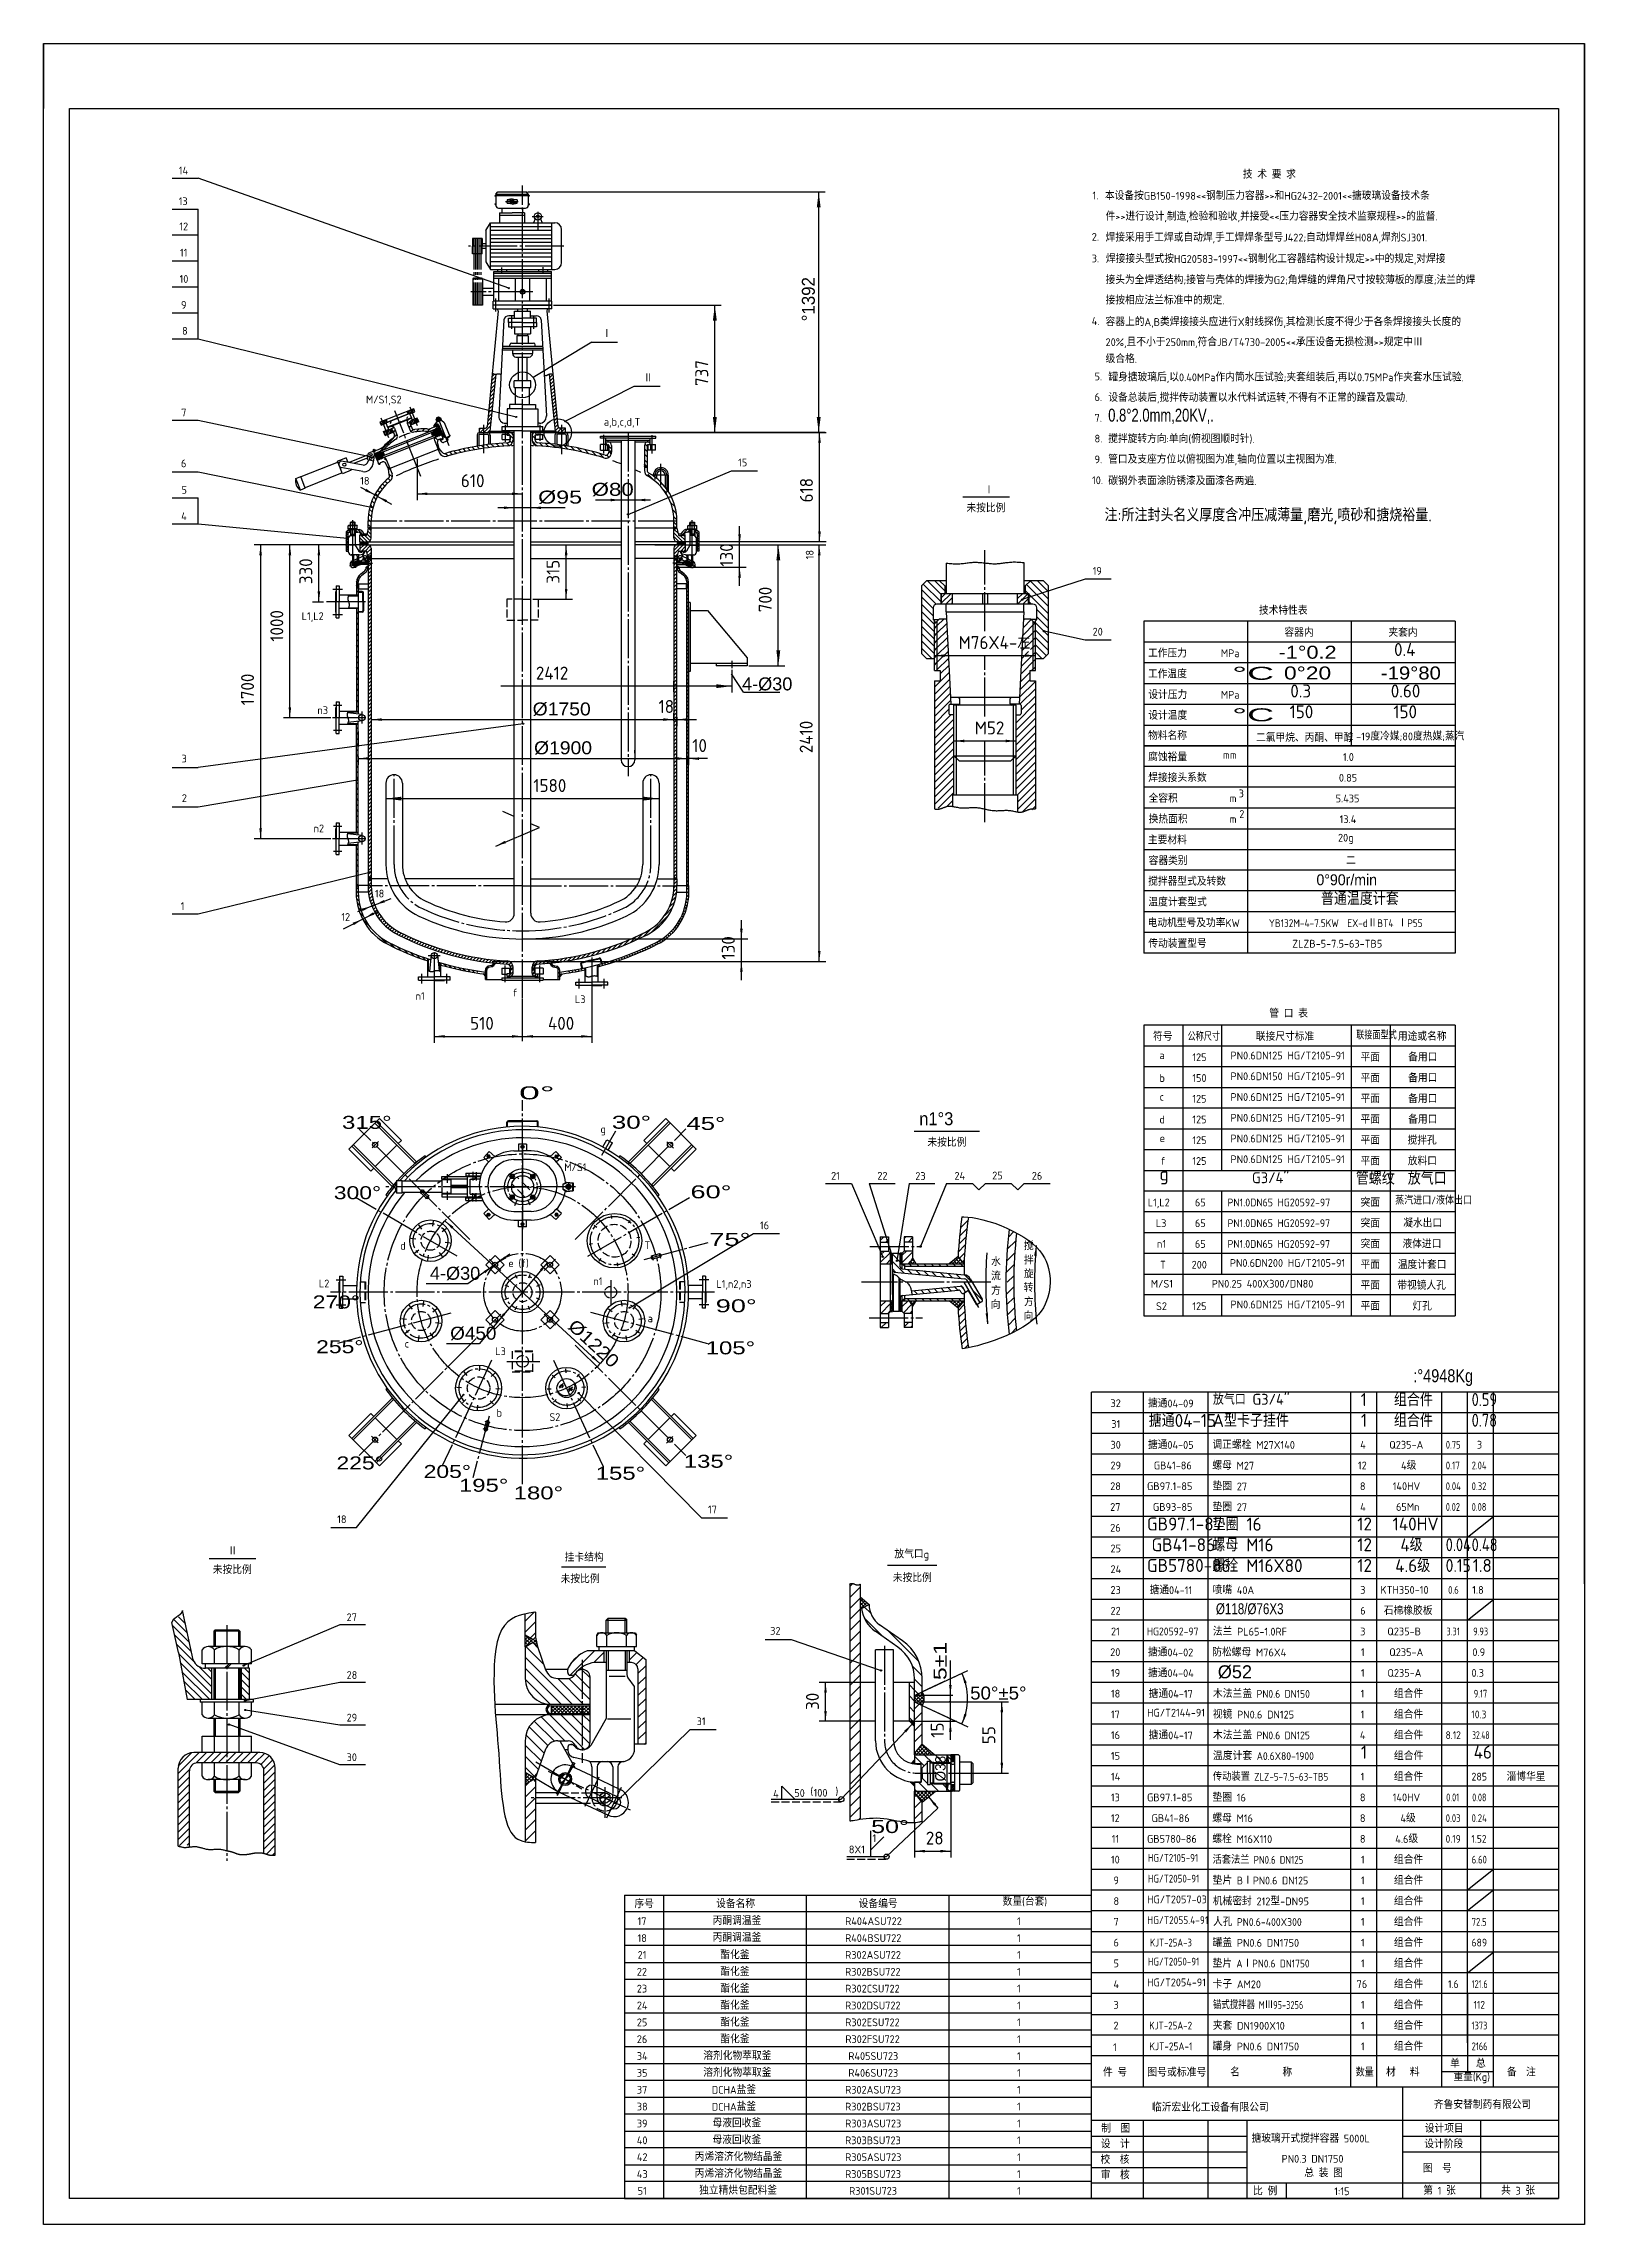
# Model space of a CAD drawing. Extents: x -623 to 82863, y -5386 to 376.
# Drawn here: x 5367 to 5961, y -699 to 142 of the extents above; entities that cross this region are included whole.
import ezdxf

# ---------------------------------------------------------------- set-up
doc = ezdxf.new("R2010")
doc.units = 0
for name, pattern in [('BORDER', [17, 12, -1, 1, -1, 1, -1]), ('DASHDOT', [18, 15, -1, 1, -1]), ('DASHED', [4, 3, -1])]:
    doc.linetypes.add(name, pattern=pattern)
doc.layers.get('0').update_dxf_attribs({"color": 8, "linetype": 'CONTINUOUS'})
for name, color, linetype in [('1', 8, 'CONTINUOUS'), ('2', 94, 'DASHDOT'), ('3', 2, 'DASHED'), ('4', 1, 'BORDER'), ('5', 214, 'CONTINUOUS'), ('70', 8, 'CONTINUOUS'), ('8', 1, 'CONTINUOUS'), ('85', 7, 'CONTINUOUS')]:
    doc.layers.add(name, color=color, linetype=linetype)
doc.styles.get("Standard").update_dxf_attribs({"font": 'cadt_en', "bigfont": 'cadt_hz'})
doc.styles.add('STYLE1', font='tssdeng.shx', dxfattribs={"width": 0.7, "bigfont": 'hztxt.shx'})
doc.styles.add('STYLE181', font='cadt_en.shx', dxfattribs={"width": 1.043885, "bigfont": 'cadt_hz.shx'})
doc.styles.add('STYLE182', font='cadt_en.shx', dxfattribs={"width": 2.161005, "bigfont": 'cadt_hz.shx'})
doc.styles.add('STYLE183', font='cadt_en.shx', dxfattribs={"width": 2.161005, "bigfont": 'cadt_hz.shx'})
doc.styles.add('STYLE184', font='cadt_en.shx', dxfattribs={"width": 0.750162, "bigfont": 'cadt_hz.shx'})
doc.styles.add('STYLE185', font='cadt_en.shx', dxfattribs={"width": 0.94961, "bigfont": 'cadt_hz.shx'})
doc.styles.add('STYLE186', font='cadt_en.shx', dxfattribs={"width": 0.795385, "bigfont": 'cadt_hz.shx'})
doc.styles.add('STYLE187', font='cadt_en.shx', dxfattribs={"width": 0.83489, "bigfont": 'cadt_hz.shx'})
doc.styles.add('STYLE188', font='cadt_en.shx', dxfattribs={"width": 1.088705, "bigfont": 'cadt_hz.shx'})
doc.styles.add('STYLE189', font='cadt_en.shx', dxfattribs={"width": 1.320397, "bigfont": 'cadt_hz.shx'})
doc.styles.add('STYLE190', font='cadt_en.shx', dxfattribs={"width": 1.378102, "bigfont": 'cadt_hz.shx'})
doc.styles.add('STYLE191', font='cadt_en.shx', dxfattribs={"width": 1.378102, "bigfont": 'cadt_hz.shx'})
doc.styles.add('STYLE192', font='cadt_en.shx', dxfattribs={"width": 1.565508, "bigfont": 'cadt_hz.shx'})
doc.styles.add('STYLE193', font='cadt_en.shx', dxfattribs={"width": 1.378259, "bigfont": 'cadt_hz.shx'})
doc.styles.add('STYLE194', font='cadt_en.shx', dxfattribs={"width": 1.375917, "bigfont": 'cadt_hz.shx'})
doc.styles.add('STYLE195', font='cadt_en.shx', dxfattribs={"width": 1.565508, "bigfont": 'cadt_hz.shx'})
doc.styles.add('STYLE196', font='cadt_en.shx', dxfattribs={"width": 1.565508, "bigfont": 'cadt_hz.shx'})
doc.styles.add('STYLE197', font='cadt_en.shx', dxfattribs={"width": 1.044319, "bigfont": 'cadt_hz.shx'})
doc.styles.add('STYLE198', font='cadt_en.shx', dxfattribs={"width": 1.168584, "bigfont": 'cadt_hz.shx'})
doc.styles.add('STYLE199', font='cadt_en.shx', dxfattribs={"width": 1.378102, "bigfont": 'cadt_hz.shx'})
doc.styles.add('STYLE200', font='cadt_en.shx', dxfattribs={"width": 2.15208, "bigfont": 'cadt_hz.shx'})
doc.styles.add('STYLE201', font='cadt_en.shx', dxfattribs={"width": 1.320397, "bigfont": 'cadt_hz.shx'})
doc.styles.add('STYLE202', font='cadt_en.shx', dxfattribs={"width": 1.320397, "bigfont": 'cadt_hz.shx'})
doc.styles.add('STYLE203', font='cadt_en.shx', dxfattribs={"width": 1.320397, "bigfont": 'cadt_hz.shx'})
doc.styles.add('STYLE204', font='cadt_en.shx', dxfattribs={"width": 1.493599, "bigfont": 'cadt_hz.shx'})
doc.styles.add('STYLE205', font='cadt_en.shx', dxfattribs={"width": 1.478536, "bigfont": 'cadt_hz.shx'})
doc.styles.add('STYLE206', font='cadt_en.shx', dxfattribs={"width": 1.384335, "bigfont": 'cadt_hz.shx'})
doc.styles.add('STYLE207', font='cadt_en.shx', dxfattribs={"width": 1.320397, "bigfont": 'cadt_hz.shx'})
doc.styles.add('STYLE208', font='cadt_en.shx', dxfattribs={"width": 1.339334, "bigfont": 'cadt_hz.shx'})
doc.styles.add('STYLE209', font='cadt_en.shx', dxfattribs={"width": 1.283849, "bigfont": 'cadt_hz.shx'})
doc.styles.add('STYLE210', font='cadt_en.shx', dxfattribs={"width": 0.9717, "bigfont": 'cadt_hz.shx'})
doc.styles.add('STYLE211', font='cadt_en.shx', dxfattribs={"width": 1.044319, "bigfont": 'cadt_hz.shx'})
doc.styles.add('STYLE212', font='cadt_en.shx', dxfattribs={"width": 1.114043, "bigfont": 'cadt_hz.shx'})
doc.styles.add('STYLE213', font='cadt_en.shx', dxfattribs={"width": 1.115263, "bigfont": 'cadt_hz.shx'})
doc.styles.add('STYLE214', font='cadt_en.shx', dxfattribs={"width": 1.439846, "bigfont": 'cadt_hz.shx'})
doc.styles.add('STYLE215', font='cadt_en.shx', dxfattribs={"width": 0.974868, "bigfont": 'cadt_hz.shx'})
doc.styles.add('STYLE216', font='cadt_en.shx', dxfattribs={"width": 1.319444, "bigfont": 'cadt_hz.shx'})
doc.styles.add('STYLE217', font='cadt_en.shx', dxfattribs={"width": 1.076207, "bigfont": 'cadt_hz.shx'})
doc.styles.add('STYLE218', font='cadt_en.shx', dxfattribs={"width": 1.248089, "bigfont": 'cadt_hz.shx'})
doc.styles.add('STYLE219', font='cadt_en.shx', dxfattribs={"width": 1.168867, "bigfont": 'cadt_hz.shx'})
doc.styles.add('STYLE220', font='cadt_en.shx', dxfattribs={"width": 1.315585, "bigfont": 'cadt_hz.shx'})
doc.styles.add('STYLE221', font='cadt_en.shx', dxfattribs={"width": 0.968858, "bigfont": 'cadt_hz.shx'})
doc.dimstyles.get("Standard").update_dxf_attribs({"dimtxt": 3.5, "dimasz": 4, "dimexe": 2, "dimexo": 0, "dimgap": 1, "dimtad": 1, "dimtoh": 1, "dimdec": 4, "dimzin": 0, "dimtxsty": 'STANDARD', "dimcen": 0, "dimazin": 3, "dimtfac": 1, "dimtdec": 4, "dimtmove": 0, "dimatfit": 3, "dimtolj": 1, "dimtzin": 0})

msp = doc.modelspace()

# ---------------------------------------------------------------- texts
at = {"style": 'STYLE1'}
for s, height, width, p in [('14', 3, 1.003, (5419.2545, 91.94361)), ('13', 3, 1.003, (5419.19593, 80.05761)), ('12', 3, 1.003, (5419.4465, 70.34501)), ('11', 3, 1.003, (5419.68093, 60.22389)), ('10', 3, 1.003, (5419.54193, 50.08489)), ('9', 3, 1.003, (5420.10093, 40.08589)), ('8', 3, 1.003, (5420.51493, 30.08589)), ('7', 3, 1.003, (5420.17993, -1.43657)), ('6', 3, 1.003, (5420.10193, -21.05018)), ('15', 3, 1.003, (5634.88325, -20.70008)), ('5', 3, 1.003, (5420.30693, -31.24222)), ('4', 3, 1.003, (5420.17493, -41.38533)), ('3', 3, 1.003, (5420.31793, -134.89618)), ('1', 3, 1.003, (5419.98393, -191.77467)), ('YB132M-4-7.5KW  EX-dⅡBT4 ⅠP55', 3, 0.907235, (5839.4946, -198.35089)), ('公称尺寸', 3, 0.770655, (5808.18394, -242.13013)), ('联接面型式', 3, 0.768839, (5873.20994, -241.61616)), ('蒸汽进口/液体出口', 3, 0.860115, (5888.20463, -305.31229)), ('PN1.0DN65 HG20592-97', 3, 0.966984, (5823.54867, -306.06279)), ('PN1.0DN65 HG20592-97', 3, 0.965293, (5823.55327, -314.06279)), ('T', 3, 1.003, (5598.72928, -322.53871)), ('16', 3, 1.003, (5643.29961, -314.89416)), ('PN1.0DN65 HG20592-97', 3, 0.965293, (5823.55327, -322.06279)), ('d', 3, 1.003, (5504.59224, -322.75089)), ('L2', 3, 1.003, (5473.272, -337.32357)), ('n1', 3, 1.003, (5579.07666, -336.43468)), ('a', 3, 1.003, (5600.00948, -350.74946)), ('c', 3, 1.003, (5506.32433, -360.51675)), ('L3', 3, 1.003, (5541.25708, -363.43771)), ('b', 3, 1.003, (5541.74095, -387.18541)), ('S2', 3, 1.003, (5562.11812, -388.83432)), ('搪通04-09', 3, 0.998339, (5792.91098, -383.57683)), ('搪通04-05', 3, 0.998339, (5792.91098, -399.57683)), ('调正螺栓 M27X140', 3, 1.003, (5817.76088, -399.57683)), ('4', 3, 1.003, (5874.71949, -399.48996)), ('Q235-A', 3, 1.003, (5885.9253, -399.48996)), ('0.75', 3, 0.808834, (5907.72317, -399.48996)), ('3', 3, 1.003, (5919.71949, -399.48996)), ('GB41-86', 3, 1.003, (5795.11898, -407.48996)), ('螺母 M27', 3, 1.003, (5817.70211, -407.5573)), ('12', 3, 1.003, (5873.84461, -407.48996)), ('4级', 3, 1.003, (5890.46908, -407.57246)), ('0.17', 3, 0.87541, (5907.68417, -407.48996)), ('2.04', 3, 0.806229, (5917.7128, -407.48996)), ('GB97.1-85', 3, 1.002844, (5792.5261, -415.48996)), ('GB93-85', 3, 1.003, (5794.81044, -423.48996)), ('垫圈 27', 3, 1.003, (5817.79026, -415.57683)), ('垫圈 27', 3, 1.003, (5817.79026, -423.57683)), ('4', 3, 1.003, (5874.71949, -423.48996)), ('140HV', 3, 1.003, (5887.22945, -415.48996)), ('65Mn', 3, 1.003, (5888.53211, -423.48996)), ('0.04', 3, 0.843744, (5907.68157, -415.48996)), ('0.02', 3, 0.814979, (5907.71521, -423.48996)), ('0.32', 3, 0.843203, (5917.68198, -415.48996)), ('0.08', 3, 0.814979, (5917.71521, -423.48996)), ('18', 3, 1.003, (5480.31742, -428.23663)), ('17', 3, 1.003, (5623.26711, -424.46549)), ('挂卡结构', 3, 1.003, (5568.02952, -442.98914)), ('放气口g', 3, 1.003, (5695.13708, -441.75043)), ('搪通04-11', 3, 0.998339, (5793.52519, -455.57683)), ('喷嘴 40A', 3, 1.003, (5817.79026, -455.57683)), ('3', 3, 1.003, (5874.71949, -455.48996)), ('KTH350-10', 3, 1.002998, (5882.5258, -455.48996)), ('0.6', 3, 0.843677, (5908.60458, -455.48996)), ('6', 3, 1.003, (5874.71949, -463.48996)), ('石棉橡胶板', 3, 1.003, (5883.80976, -463.5573)), ('32', 3, 1.003, (5647.24626, -471.24146)), ('HG20592-97', 3, 0.945218, (5792.49674, -471.48996)), ('法兰 PL65-1.0RF', 3, 1.003, (5817.9078, -471.57683)), ('3', 3, 1.003, (5874.71949, -471.48996)), ('Q235-B', 3, 1.003, (5885.17198, -471.48996)), ('3.31', 3, 0.798648, (5907.95286, -471.48996)), ('9.93', 3, 0.696597, (5918.28574, -471.48996)), ('搪通04-02', 3, 0.998339, (5792.91098, -479.57683)), ('防松螺母 M76X4', 3, 1.003, (5817.67272, -479.57683)), ('1', 3, 1.003, (5874.99375, -479.48996)), ('Q235-A', 3, 1.003, (5885.9253, -479.48996)), ('0.9', 3, 1.003, (5917.96973, -479.48996)), ('搪通04-04', 3, 0.998339, (5792.91098, -487.57683)), ('1', 3, 1.003, (5874.99375, -487.48996)), ('Q235-A', 3, 1.003, (5885.20626, -487.48996)), ('0.3', 3, 1.003, (5917.61022, -487.48996)), ('木法兰盖 PN0.6 DN150', 3, 0.936631, (5817.92336, -495.57683)), ('组合件', 3, 1.003, (5887.70775, -495.57683)), ('9.17', 3, 0.696562, (5918.50007, -495.48996)), ('31', 3, 1.003, (5618.89085, -506.14276)), ('HG/T2144-91', 3, 0.996245, (5792.57341, -502.82706)), ('视镜 PN0.6 DN125', 3, 1.003, (5817.9078, -503.57683)), ('组合件', 3, 1.003, (5887.70775, -503.57683)), ('10.3', 3, 0.929823, (5917.57174, -503.48996)), ('木法兰盖 PN0.6 DN125', 3, 0.936631, (5817.92336, -511.57683)), ('组合件', 3, 1.003, (5887.70775, -511.57683)), ('8.12', 3, 0.921053, (5907.63994, -511.48996)), ('32.48', 3, 0.608007, (5917.85218, -511.48996)), ('温度计套 A0.6X80-1900', 3, 0.936631, (5817.92708, -519.5573)), ('1', 5, 1.003, (5874.99375, -519.04551)), ('组合件', 3, 0.936631, (5887.70775, -519.57683)), ('46', 5, 0.999232, (5918.48273, -519.04551)), ('传动装置 ZLZ-5-7.5-63-TB5', 3, 0.885093, (5817.90951, -527.53777)), ('组合件', 3, 1.003, (5887.70775, -527.57683)), ('285', 3, 0.967142, (5917.61697, -527.48996)), ('4', 3, 1.003, (5648.40001, -534.07998)), ('50', 3, 1.003, (5656.53398, -533.80194)), ('(', 3, 1.003, (5662.7493, -533.1906)), ('100', 3, 1.003, (5663.97199, -533.70005)), (')', 3, 1.003, (5672.4289, -533.1906)), ('GB97.1-85', 3, 1.002864, (5792.52606, -535.48996)), ('垫圈 16', 3, 1.003, (5817.79026, -535.57683)), ('140HV', 3, 1.003, (5887.22945, -535.48996)), ('0.01', 3, 0.762818, (5907.85097, -535.48996)), ('0.08', 3, 0.70748, (5917.89509, -535.48996)), ('GB41-86', 3, 1.003, (5794.28011, -543.48996)), ('螺母 M16', 3, 1.003, (5817.70211, -543.5573)), ('4级', 3, 1.003, (5890.20942, -543.57246)), ('0.03', 3, 0.843744, (5907.68157, -543.48996)), ('0.24', 3, 0.843744, (5917.68157, -543.48996)), ('8X1', 3, 1.003, (5677.57755, -555.55842)), ('1', 3, 1.003, (5686.70039, -551.24544)), ('GB5780-86', 3, 0.99615, (5792.53359, -551.48996)), ('螺栓 M16X110', 3, 1.003, (5817.70211, -551.57683)), ('4.6级', 3, 1.003, (5888.21999, -551.57246)), ('0.19', 3, 0.921286, (5907.63975, -551.48996)), ('1.52', 3, 0.930107, (5917.57149, -551.48996)), ('HG/T2105-91', 3, 0.875586, (5792.86636, -558.82706)), ('活套法兰 PN0.6 DN125', 3, 0.876272, (5817.83482, -559.57683)), ('1', 3, 1.003, (5874.99375, -559.48996)), ('组合件', 3, 1.003, (5887.70775, -559.57683)), ('6.60', 3, 0.843764, (5917.68155, -559.48996)), ('HG/T2057-03', 3, 0.994614, (5792.57202, -574.82706)), ('HG/T2050-91', 3, 0.875586, (5792.84552, -566.82706)), ('垫片 BⅠPN0.6 DN125', 3, 0.973935, (5817.80048, -567.57683)), ('1', 3, 1.003, (5874.99375, -567.48996)), ('组合件', 3, 1.003, (5887.70775, -567.57683)), ('HG/T2055.4-91', 3, 0.912265, (5792.62108, -582.82706)), ('机械密封 212型-DN95', 3, 1.003, (5817.87842, -575.57683)), ('人孔 PN0.6-400X300', 3, 0.953422, (5818.00322, -583.5573)), ('1', 3, 1.003, (5874.99375, -575.48996)), ('组合件', 3, 1.003, (5887.70775, -575.57683)), ('组合件', 3, 1.003, (5887.70775, -583.57683)), ('KJT-25A-3', 3, 0.85687, (5793.65452, -591.48996)), ('罐盖 PN0.6 DN1750', 3, 1.003, (5817.81965, -591.59636)), ('1', 3, 1.003, (5874.99375, -583.48996)), ('1', 3, 1.003, (5874.99375, -591.48996)), ('组合件', 3, 1.003, (5887.70775, -591.57683)), ('72.5', 3, 0.843764, (5917.68155, -583.48996)), ('689', 3, 0.94556, (5917.63427, -591.48996)), ('HG/T2050-91', 3, 0.875586, (5792.84552, -598.82706)), ('垫片 AⅠPN0.6 DN1750', 3, 0.924015, (5817.81803, -599.57683)), ('1', 3, 1.003, (5874.99375, -599.48996)), ('组合件', 3, 1.003, (5887.70775, -599.57683)), ('HG/T2054-91', 3, 0.991148, (5792.57802, -606.82706)), ('卡子 AM20', 3, 1.003, (5817.81965, -607.57683)), ('76', 3, 1.003, (5873.33067, -607.48996)), ('组合件', 3, 1.003, (5887.70775, -607.57683)), ('1.6', 3, 0.929157, (5908.59196, -607.48996)), ('121.6', 3, 0.750159, (5917.68137, -607.48996)), ('锚式搅拌器 MⅢ95-3256', 3, 0.800134, (5817.95535, -615.5573)), ('1', 3, 1.003, (5874.99375, -615.48996)), ('组合件', 3, 1.003, (5887.70775, -615.57683)), ('112', 3, 0.920527, (5918.39799, -615.48996)), ('KJT-25A-2', 3, 0.878013, (5793.38951, -623.48996)), ('夹套 DN1900X10', 3, 1.003, (5817.87842, -623.57683)), ('1', 3, 1.003, (5874.99375, -623.48996)), ('组合件', 3, 1.003, (5887.70775, -623.57683)), ('1373', 3, 0.797921, (5917.65197, -623.48996)), ('KJT-25A-1', 3, 0.906916, (5793.45015, -631.48996)), ('罐身 PN0.6 DN1750', 3, 1.003, (5817.81965, -631.5573)), ('1', 3, 1.003, (5874.99375, -631.48996)), ('组合件', 3, 1.003, (5887.70775, -631.57683)), ('2166', 3, 0.790733, (5917.71045, -631.48996)), ('图号或标准号', 3, 0.973683, (5792.62648, -641.59636)), ('数量', 3, 0.857889, (5872.96097, -641.5573))]:
    msp.add_text(s, height=height, dxfattribs=dict(at, width=width)).set_placement(p)
for s, height, p in [('1.', 3, (5771.49441, 82.30761)), ('本设备按GB150-1998<<钢制压力容器>>和HG2432-2001<<搪玻璃设备技术条', 3, (5776.28989, 82.13311)), ('件>>进行设计,制造,检验和验收,并接受<<压力容器安全技术监察规程>>的监督.', 3, (5776.57589, 74.15511)), ('2.', 3, (5771.22097, 66.30761)), ('焊接采用手工焊或自动焊,手工焊焊条型号J422;自动焊焊丝H08A,焊剂SJ301.', 3, (5776.55289, 66.04111)), ('3.', 3, (5771.22097, 57.98741)), ('焊接接头型式按HG20583-1997<<钢制化工容器结构设计规定>>中的规定,对焊接', 3, (5776.66389, 57.77991)), ('接头为全焊透结构;接管与壳体的焊接为G2;角焊缝的焊角尺寸按较薄板的厚度;法兰的焊', 3, (5776.55089, 49.63691)), ('接按相应法兰标准中的规定.', 3, (5776.55089, 41.79891)), ('4.', 3, (5771.22097, 33.86015)), ('容器上的A,B类焊接接头应进行X射线探伤,其检测长度不得少于各条焊接接头长度的', 3, (5776.55089, 33.47265)), ('20%,且不小于250mm,符合JB/T4730-2005<<承压设备无损检测>>规定中Ⅲ', 3, (5776.55889, 25.70265)), ('级合格.', 3, (5776.55889, 19.20265)), ('5.', 3, (5772.30869, 12.48307)), ('罐身搪玻璃后,以0.40MPa作内筒水压试验;夹套组装后,再以0.75MPa作夹套水压试验.', 3, (5777.63061, 12.13757)), ('M/S1,S2', 3, (5491.43368, 3.59099)), ('6.', 3, (5772.30869, 4.50607)), ('设备总装后,搅拌传动装置以水代料试运转,不得有不正常的躁音及震动.', 3, (5777.60761, 4.25757)), ('a,b,c,d,T', 3, (5583.11734, -5.01743)), ('7.', 3, (5772.30869, -3.49393)), ('搅拌旋转方向:单向(俯视图顺时针).', 3, (5777.55461, -11.64543)), ('9.', 3, (5772.30869, -19.49393)), ('8.', 3, (5772.30869, -11.49393)), ('管口及支座方位以俯视图为准,轴向位置以主视图为准.', 3, (5777.56561, -19.55743)), ('18', 3, (5489.19428, -27.75613)), ('10.', 3, (5771.33561, -27.56439)), ('碳钢外表面涂防锈漆及面漆各两遍.', 3, (5777.56561, -27.86243)), ('未按比例', 3, (5722.8955, -38.35794)), ('19', 3, (5771.55999, -62.50467)), ('L1,L2', 3, (5466.63268, -79.94101)), ('20', 3, (5771.55999, -85.93338)), ('容器内', 3, (5845.50931, -86.33573)), ('夹套内', 3, (5885.58255, -86.35526)), ('工作压力', 3, (5792.91399, -94.33573)), ('MPa', 3, (5821.02019, -94.26839)), ('0.4', 5, (5887.77276, -93.82394)), ('工作温度', 3, (5792.91399, -102.33573)), ('设计压力', 3, (5793.03118, -110.35526)), ('MPa', 3, (5821.02019, -110.26839)), ('0.3', 5, (5847.77276, -109.82394)), ('0.60', 5, (5886.50758, -109.82394)), ('n3', 3, (5472.71814, -116.22473)), ('设计温度', 3, (5793.03118, -118.33573)), ('150', 5, (5847.49932, -117.82394)), ('150', 5, (5887.49932, -117.82394)), ('物料名称', 3, (5792.94374, -126.11623)), ('二氯甲烷、丙酮、甲醇', 3, (5834.55888, -126.88619)), ('-19度冷媒;80度热媒;蒸汽', 3, (5873.15056, -126.33573)), ('腐蚀裕量', 3, (5792.97259, -134.35526)), ('mm', 3, (5821.7732, -133.48714)), ('1.0', 3, (5868.04619, -134.26839)), ('焊接接头系数', 3, (5793.03118, -142.33573)), ('0.85', 3, (5866.50758, -142.26839)), ('2', 3, (5420.41324, -150.14704)), ('全容积', 3, (5793.14837, -150.33573)), ('m', 3, (5824.36403, -150.18414)), ('3', 3, (5827.88514, -148.30689)), ('5.435', 3, (5865.2424, -150.26839)), ('n2', 3, (5471.23436, -161.80377)), ('换热面积', 3, (5793.14837, -158.33573)), ('m', 3, (5824.36403, -158.18414)), ('2', 3, (5828.10614, -156.25789)), ('13.4', 3, (5866.78101, -158.26839)), ('主要材料', 3, (5792.8847, -166.35526)), ('20g', 3, (5866.16337, -165.3893)), ('容器类别', 3, (5793.14837, -174.33573)), ('二', 3, (5869.2345, -174.27714)), ('18', 3, (5494.86793, -186.94786)), ('搅拌器型式及转数', 3, (5792.97259, -182.33573)), ('12', 3, (5481.91193, -195.96886)), ('温度计套型式', 3, (5793.06048, -190.33573)), ('电动机型号及功率KW', 3, (5792.76751, -198.33573)), ('传动装置型号', 3, (5793.03118, -206.3162)), ('ZLZB-5-7.5-63-TB5', 3, (5848.52217, -206.26839)), ('n1', 3, (5510.58293, -226.44684)), ('f', 3, (5548.00693, -225.12084)), ('L3', 3, (5571.97283, -227.69516)), ('符号', 3, (5794.86458, -242.14966)), ('联接尺寸标准', 3, (5834.47474, -242.14966)), ('用途或名称', 3, (5889.25481, -242.13013)), ('a', 3, (5797.3246, -249.28154)), ('125', 3, (5809.99932, -250.06279)), ('PN0.6DN125 HG/T2105-91', 3, (5824.73908, -249.39989)), ('平面', 3, (5874.86458, -250.14966)), ('备用口', 3, (5893.21438, -250.13013)), ('b', 3, (5797.3246, -258.06279)), ('150', 3, (5809.99932, -258.06279)), ('PN0.6DN150 HG/T2105-91', 3, (5824.73908, -257.39989)), ('平面', 3, (5874.86458, -258.14966)), ('备用口', 3, (5893.21438, -258.13013)), ('c', 3, (5797.39296, -265.28154)), ('125', 3, (5809.99932, -266.06279)), ('PN0.6DN125 HG/T2105-91', 3, (5824.73908, -265.39989)), ('平面', 3, (5874.86458, -266.14966)), ('备用口', 3, (5893.21438, -266.13013)), ('g', 3, (5581.81861, -277.7903)), ('d', 3, (5797.3246, -274.06279)), ('125', 3, (5809.99932, -274.06279)), ('PN0.6DN125 HG/T2105-91', 3, (5824.73908, -273.39989)), ('平面', 3, (5874.86458, -274.14966)), ('备用口', 3, (5893.21438, -274.13013)), ('未按比例', 3, (5707.86184, -283.0066)), ('e', 3, (5797.39296, -281.28154)), ('125', 3, (5809.99932, -282.06279)), ('PN0.6DN125 HG/T2105-91', 3, (5824.73908, -281.39989)), ('平面', 3, (5874.86458, -282.14966)), ('搅拌孔', 3, (5892.95071, -282.16919)), ('M/S1', 3, (5567.86531, -292.48966)), ('f', 3, (5797.80311, -290.06279)), ('125', 3, (5809.99932, -290.06279)), ('PN0.6DN125 HG/T2105-91', 3, (5824.73908, -289.39989)), ('平面', 3, (5874.86458, -290.14966)), ('放料口', 3, (5893.05325, -290.14966)), ('L1,L2', 3, (5792.81076, -306.06279)), ('L3', 3, (5795.9227, -314.06279)), ('65', 3, (5810.99106, -306.06279)), ('65', 3, (5810.99106, -314.06279)), ('突面', 3, (5874.87923, -306.16919)), ('突面', 3, (5874.87923, -314.16919)), ('凝水出口', 3, (5891.31517, -314.13013)), ('n1', 3, (5796.36704, -322.06279)), ('65', 3, (5810.99106, -322.06279)), ('突面', 3, (5874.87923, -322.16919)), ('液体进口', 3, (5891.0222, -322.14966)), ('e (f)', 3, (5546.30123, -329.50229)), ('T', 3, (5797.52968, -330.06279)), ('200', 3, (5809.72588, -330.06279)), ('PN0.6DN200 HG/T2105-91', 3, (5824.48068, -329.39989)), ('平面', 3, (5874.86458, -330.14966)), ('温度计套口', 3, (5889.22552, -330.13013)), ('L1,n2,n3', 3, (5626.51808, -337.503)), ('M/S1', 3, (5794.00348, -337.39989)), ('PN0.25 400X300/DN80', 3, (5817.47853, -337.39989)), ('平面', 3, (5874.86458, -338.14966)), ('带视镜人孔', 3, (5889.02044, -338.13013)), ('S2', 3, (5795.99106, -346.06279)), ('125', 3, (5809.99932, -346.06279)), ('PN0.6DN125 HG/T2105-91', 3, (5824.73908, -345.39989)), ('平面', 3, (5874.86458, -346.14966)), ('灯孔', 3, (5894.86458, -346.14966)), ('32', 3, (5778.45337, -383.48996)), ('31', 3, (5778.76099, -391.48996)), ('30', 3, (5778.45337, -399.48996)), ('29', 3, (5778.45337, -407.48996)), ('28', 3, (5778.33909, -415.48996)), ('27', 3, (5778.33909, -423.48996)), ('8', 3, (5874.60426, -415.48996)), ('26', 3, (5778.33909, -431.48996)), ('25', 3, (5778.45337, -439.48996)), ('未按比例', 3, (5432.37082, -447.80568)), ('24', 3, (5778.45337, -447.48996)), ('未按比例', 3, (5566.47383, -451.33408)), ('未按比例', 3, (5694.54489, -450.91141)), ('23', 3, (5778.45337, -455.48996)), ('1.8', 3, (5917.89422, -455.48996)), ('22', 3, (5778.45337, -463.48996)), ('27', 3, (5483.95408, -466.01686)), ('21', 3, (5778.6467, -471.48996)), ('20', 3, (5778.33909, -479.48996)), ('28', 3, (5483.95408, -488.31731)), ('19', 3, (5778.61252, -487.48996)), ('18', 3, (5778.61252, -495.48996)), ('搪通04-17', 3, (5793.19628, -495.57683)), ('1', 3, (5874.8777, -495.48996)), ('29', 3, (5483.95408, -504.72514)), ('17', 3, (5778.61252, -503.48996)), ('1', 3, (5874.8777, -503.48996)), ('16', 3, (5778.61252, -511.48996)), ('搪通04-17', 3, (5793.19628, -511.57683)), ('4', 3, (5874.60426, -511.48996)), ('30', 3, (5483.95408, -520.01299)), ('15', 3, (5778.61252, -519.48996)), ('14', 3, (5778.61252, -527.48996)), ('1', 3, (5874.8777, -527.48996)), ('淄博华星', 3, (5931.16619, -527.5573)), ('13', 3, (5778.61252, -535.48996)), ('8', 3, (5874.60426, -535.48996)), ('12', 3, (5778.61252, -543.48996)), ('8', 3, (5874.60426, -543.48996)), ('11', 3, (5778.92014, -551.48996)), ('8', 3, (5874.60426, -551.48996)), ('10', 3, (5778.61252, -559.48996)), ('9', 3, (5779.60426, -567.48996)), ('序号', 3, (5594.9267, -576.6698)), ('17', 3, (5596.11252, -583.23996)), ('丙酮调温釜', 3, (5625.06298, -583.11234)), ('设备名称', 3, (5626.43437, -576.59443)), ('R404ASU722', 3, (5676.15237, -583.23996)), ('设备编号', 3, (5681.36719, -576.59443)), ('数量(台套)', 3, (5736.8614, -575.73213)), ('1', 3, (5742.43484, -583.23996)), ('8', 3, (5779.60426, -575.48996)), ('18', 3, (5596.11252, -589.73996)), ('丙酮调温釜', 3, (5625.06298, -589.61234)), ('R404BSU722', 3, (5676.11819, -589.73996)), ('1', 3, (5742.43484, -589.73996)), ('7', 3, (5779.60426, -583.48996)), ('6', 3, (5779.60426, -591.48996)), ('21', 3, (5596.1467, -596.23996)), ('酯化釜', 3, (5628.02291, -596.29348)), ('R302ASU722', 3, (5676.15237, -596.23996)), ('1', 3, (5742.43484, -596.23996)), ('5', 3, (5779.60426, -599.48996)), ('22', 3, (5595.83909, -602.73996)), ('酯化釜', 3, (5628.02291, -602.79348)), ('R302BSU722', 3, (5676.11819, -602.73996)), ('1', 3, (5742.43484, -602.73996)), ('4', 3, (5779.60426, -607.48996)), ('23', 3, (5595.83909, -609.23996)), ('24', 3, (5595.83909, -615.73996)), ('酯化釜', 3, (5628.02291, -609.29348)), ('酯化釜', 3, (5628.02291, -615.79348)), ('R302DSU722', 3, (5676.11819, -615.73996)), ('R302CSU722', 3, (5676.18655, -609.23996)), ('1', 3, (5742.43484, -609.23996)), ('1', 3, (5742.43484, -615.73996)), ('3', 3, (5779.60426, -615.48996)), ('25', 3, (5595.83909, -622.23996)), ('酯化釜', 3, (5628.02291, -622.29348)), ('R302ESU722', 3, (5676.18655, -622.23996)), ('1', 3, (5742.43484, -622.23996)), ('2', 3, (5779.60426, -623.48996)), ('26', 3, (5595.83909, -628.73996)), ('酯化釜', 3, (5628.02291, -628.79348)), ('R302FSU722', 3, (5676.22073, -628.73996)), ('1', 3, (5742.43484, -628.73996)), ('1', 3, (5779.46822, -631.85146)), ('34', 3, (5595.83909, -635.23996)), ('35', 3, (5595.83909, -641.73996)), ('溶剂化物萃取釜', 3, (5621.46756, -635.1698)), ('溶剂化物萃取釜', 3, (5621.46756, -641.6698)), ('R405SU723', 3, (5677.3604, -635.23996)), ('R406SU723', 3, (5677.3604, -641.73996)), ('1', 3, (5742.43484, -635.23996)), ('1', 3, (5742.43484, -641.73996)), ('件 号', 3, (5775.53727, -641.57683)), ('名         称', 3, (5824.6053, -641.5573)), ('材   料', 3, (5884.64266, -641.57683)), ('单', 3, (5909.36788, -638.16312)), ('总', 3, (5919.35548, -638.16312)), ('备  注', 3, (5931.27405, -641.5573)), ('37', 3, (5595.83909, -648.23996)), ('DCHA盐釜', 3, (5624.75501, -648.30292)), ('R302ASU723', 3, (5676.15237, -648.23996)), ('1', 3, (5742.43484, -648.23996)), ('重量(Kg)', 3, (5910.64414, -643.31362)), ('38', 3, (5595.83909, -654.73996)), ('DCHA盐釜', 3, (5624.75501, -654.80292)), ('R302BSU723', 3, (5676.11819, -654.73996)), ('1', 3, (5742.43484, -654.73996)), ('齐鲁安替制药有限公司', 3, (5903.12498, -654.0573)), ('39', 3, (5595.83909, -661.23996)), ('母液回收釜', 3, (5625.02289, -661.1698)), ('母液回收釜', 3, (5625.02289, -667.6698)), ('R303ASU723', 3, (5676.15237, -661.23996)), ('1', 3, (5742.43484, -661.23996)), ('制  图', 3, (5774.87059, -663.23269)), ('设计项目', 3, (5899.61445, -663.23269)), ('40', 3, (5595.83909, -667.73996)), ('42', 3, (5595.83909, -674.23996)), ('丙烯溶济化物结晶釜', 3, (5618.16498, -674.13214)), ('R303BSU723', 3, (5676.11819, -667.73996)), ('R305ASU723', 3, (5676.15237, -674.23996)), ('1', 3, (5742.43484, -667.73996)), ('1', 3, (5742.43484, -674.23996)), ('校  核', 3, (5774.61211, -675.2695)), ('设  计', 3, (5774.73087, -669.23269)), ('PN0.3 DN1750', 3, (5844.41199, -674.86187)), ('设计阶段', 3, (5899.42393, -669.23269)), ('43', 3, (5595.83909, -680.73996)), ('丙烯溶济化物结晶釜', 3, (5618.16498, -680.63214)), ('R305BSU723', 3, (5676.11819, -680.73996)), ('1', 3, (5742.43484, -680.73996)), ('审  核', 3, (5774.70547, -681.23269)), ('总 装 图', 3, (5853.14399, -680.40187)), ('图  号', 3, (5898.87659, -678.61589)), ('51', 3, (5596.1467, -687.23996)), ('独立精烘包配料釜', 3, (5619.86667, -687.11234)), ('R301SU723', 3, (5677.66802, -687.23996)), ('1', 3, (5742.43484, -687.23996)), ('比 例', 3, (5833.41487, -687.38139)), ('1:15', 3, (5864.70873, -687.38986)), ('第 1 张', 3, (5899.02781, -687.16312)), ('共 3 张', 3, (5929.02086, -687.16372))]:
    msp.add_text(s, height=height, dxfattribs=at).set_placement(p)
msp.add_text('18', height=3, rotation=90, dxfattribs=at).set_placement((5663.9888, -56.5067))
at = {"attachment_point": 7}
for s, insert, char_height, style in [('0.8%%d2.0mm,20KV,.', (5777.56561, -4.36609), 5, 'STYLE184'), ('-1%%d0.2', (5843.24577, -94.93505), 5, 'STYLE218'), ('%%dC', (5825.33911, -103.06964), 5, 'STYLE182'), ('0%%d20', (5845.3318, -102.93505), 5, 'STYLE220'), ('-19%%d80', (5882.6989, -102.93505), 5, 'STYLE219'), ('%%dC', (5825.33911, -119.06964), 5, 'STYLE183'), (' 0%%d90r/min', (5856.3476, -182.27215), 4.2, 'STYLE221'), ('0%%d', (5550.43008, -264.85589), 5, 'STYLE200'), ('315%%d', (5482.17363, -276.23632), 5, 'STYLE206'), ('30%%d', (5586.19991, -276.18806), 5, 'STYLE204'), ('45%%d', (5614.98655, -276.66354), 5, 'STYLE205'), ('300%%d', (5479.01604, -303.36216), 5, 'STYLE201'), ('60%%d', (5616.51946, -303.0322), 5, 'STYLE195'), ('75%%d', (5623.79511, -321.3795), 5, 'STYLE196'), ('270%%d', (5470.88097, -345.47876), 5, 'STYLE202'), ('90%%d', (5626.25321, -346.97752), 5, 'STYLE192'), ('255%%d', (5472.19558, -362.75668), 5, 'STYLE203'), ('105%%d', (5622.39518, -363.19536), 5, 'STYLE191'), (':%%d4948Kg', (5895.20618, -375.37827), 5, 'STYLE187'), ('225%%d', (5480.04281, -407.58169), 5, 'STYLE207'), ('135%%d', (5613.95363, -406.94111), 5, 'STYLE199'), ('205%%d', (5513.64705, -410.86862), 5, 'STYLE189'), ('195%%d', (5527.28909, -416.18805), 5, 'STYLE194'), ('155%%d', (5579.99858, -411.55473), 5, 'STYLE190'), ('180%%d', (5548.36576, -419.12497), 5, 'STYLE193'), (' %%c118/%%c76X3', (5817.84668, -463.49372), 4.2, 'STYLE186'), (' %%c52', (5817.87842, -488.2435), 5, 'STYLE181'), ('50%%d', (5686.18667, -547.80237), 5, 'STYLE214')]:
    msp.add_mtext(s, dxfattribs=dict(at, insert=insert, char_height=char_height, style=style))
at = {"insert": (5715.0115, -527.82264), "char_height": 4, "attachment_point": 7, "rotation": 90, "style": 'STYLE215'}
msp.add_mtext('%%c38', dxfattribs=at)
at = {"layer": '1', "style": 'STYLE1'}
for s, p in [('技 术 要 求', (5829.47076, 90.34699)), ('Ⅰ', (5582.40584, 28.88623)), ('Ⅱ', (5598.3589, 11.8238)), ('Ⅰ', (5729.7297, -31.39013)), ('技术特性表', (5835.67369, -77.85376)), ('管 口 表', (5839.66179, -233.26802)), ('Ⅱ', (5438.13802, -440.52687)), ('临沂宏业化工设备有限公司', (5794.45245, -655.08524))]:
    msp.add_text(s, height=3, dxfattribs=at).set_placement(p)
at = {"layer": '1', "style": 'STYLE1', "width": 0.998764}
msp.add_text('搪玻璃开式搅拌容器 5000L', height=3, dxfattribs=at).set_placement((5832.86342, -667.07127))
at = {"layer": '5', "style": 'STYLE1', "width": 1.003}
for s, p in [('21', (5670.72397, -295.8055)), ('22', (5688.56442, -295.74835)), ('23', (5703.19091, -295.87535)), ('24', (5718.27462, -295.79035)), ('25', (5732.84439, -295.66535)), ('26', (5748.09639, -295.79135)), ('水', (5732.41128, -329.03694)), ('拌', (5745.0898, -328.41084)), ('搅', (5745.0898, -322.93247)), ('流', (5732.41128, -334.51532)), ('转', (5744.93328, -339.05454)), ('旋', (5745.0898, -333.73269)), ('方', (5732.41128, -340.15021)), ('向', (5732.25475, -345.62859)), ('方', (5745.0898, -344.53291)), ('向', (5744.93328, -350.01129))]:
    msp.add_text(s, height=3, dxfattribs=at).set_placement(p)
at = {"layer": '5', "insert": (5704.72224, -274.83321), "char_height": 5, "attachment_point": 7, "style": 'STYLE185'}
msp.add_mtext('n1%%d3', dxfattribs=at)

# ---------------------------------------------------------------- blocks, each defined once
blk = doc.blocks.new('*U1')
blk.add_line((5961.14, 142.35), (5961.14, -154.65, 1))
blk = doc.blocks.new('*U2')
blk.add_line((5961.14, -451.65), (5961.14, -154.65, 1))
blk = doc.blocks.new('*U3')
blk.add_line((5961.14, -451.65), (5961.14, -154.65, 1))
blk = doc.blocks.new('*U4')
at = {"style": 'STYLE1'}
blk.add_text('注:所注封头名义厚度含冲压减薄量,磨光,喷砂和搪烧裕量.', height=5, dxfattribs=at).set_placement((5776.15, -41.91))
blk = doc.blocks.new('*U6')
at = {"style": 'STYLE1'}
blk.add_text('普通温度计套', height=5, dxfattribs=at).set_placement((5859.59, -189.89))
blk = doc.blocks.new('*U7')
for p, q in [((5706.29, -66.06), (5713.06, -72.83)), ((5707.85, -64.79), (5713.06, -70)), ((5710.68, -64.79), (5714.56, -68.67)), ((5705.56, -68.16), (5711.23, -73.83)), ((5705.56, -70.99), (5710.06, -75.49)), ((5705.56, -73.81), (5710.06, -78.31)), ((5705.56, -76.64), (5710.56, -81.64)), ((5705.56, -79.47), (5710.56, -84.47)), ((5705.56, -82.3), (5710.56, -87.3)), ((5705.56, -85.13), (5710.56, -90.13)), ((5705.56, -87.96), (5710.56, -92.96)), ((5705.56, -90.79), (5709.57, -94.79, 1))]:
    blk.add_line(p, q)
blk = doc.blocks.new('*U8')
for p, q in [((5754.56, -74.73), (5746.09, -66.26)), ((5747.51, -64.85), (5754.56, -71.9)), ((5750.28, -64.79), (5754.56, -69.07)), ((5746.79, -69.79), (5745.56, -68.56)), ((5754.56, -77.56), (5747.06, -70.06)), ((5747.06, -72.89), (5747.97, -73.79)), ((5749.56, -81.05), (5754.56, -86.05)), ((5749.56, -83.87), (5754.56, -88.87)), ((5750.06, -75.89), (5754.56, -80.39)), ((5750.06, -78.72), (5754.56, -83.22)), ((5749.56, -86.7), (5754.56, -91.7)), ((5749.56, -89.53), (5753.69, -93.66)), ((5749.56, -92.36), (5751.99, -94.79, 1))]:
    blk.add_line(p, q)
blk = doc.blocks.new('*U9')
for p, q in [((5713.31, -73.37), (5716.89, -69.79)), ((5713.31, -71.25), (5714.77, -69.79)), ((5715.01, -73.79), (5717.56, -71.24)), ((5717.14, -73.79), (5717.56, -73.36, 1))]:
    blk.add_line(p, q)
blk = doc.blocks.new('*U10')
for p, q in [((5742.56, -71.7), (5744.47, -69.79)), ((5742.59, -73.79), (5746.59, -69.79)), ((5744.71, -73.79), (5746.81, -71.69, 1))]:
    blk.add_line(p, q)
blk = doc.blocks.new('*U11')
for p, q in [((5715.06, -57.98), (5715.4, -58.02, 1)), ((5715.4, -58.02), (5715.8, -58.06)), ((5715.8, -58.06), (5716.26, -58.11)), ((5716.26, -58.11), (5716.75, -58.16)), ((5716.75, -58.16), (5717.27, -58.2)), ((5717.27, -58.2), (5717.81, -58.24)), ((5717.81, -58.24), (5718.35, -58.26)), ((5718.35, -58.26), (5718.88, -58.28)), ((5718.88, -58.28), (5719.39, -58.27)), ((5719.39, -58.27), (5719.89, -58.26)), ((5719.89, -58.26), (5720.37, -58.23)), ((5720.37, -58.23), (5720.85, -58.19)), ((5720.85, -58.19), (5721.31, -58.14)), ((5721.31, -58.14), (5721.77, -58.09)), ((5721.77, -58.09), (5722.23, -58.03)), ((5722.23, -58.03), (5722.69, -57.97)), ((5722.69, -57.97), (5723.16, -57.92)), ((5723.16, -57.92), (5723.63, -57.86)), ((5723.63, -57.86), (5724.11, -57.81)), ((5724.11, -57.81), (5724.58, -57.76)), ((5724.58, -57.76), (5725.06, -57.72)), ((5725.06, -57.72), (5725.54, -57.69)), ((5725.54, -57.69), (5726.03, -57.68)), ((5726.03, -57.68), (5726.51, -57.67)), ((5726.51, -57.67), (5726.99, -57.68)), ((5726.99, -57.68), (5727.47, -57.7)), ((5727.47, -57.7), (5727.95, -57.73)), ((5727.95, -57.73), (5728.43, -57.77)), ((5728.43, -57.77), (5728.91, -57.81)), ((5728.91, -57.81), (5729.38, -57.86)), ((5729.38, -57.86), (5729.86, -57.91)), ((5729.86, -57.91), (5730.33, -57.97)), ((5730.33, -57.97), (5730.79, -58.02)), ((5730.79, -58.02), (5731.25, -58.07)), ((5731.25, -58.07), (5731.72, -58.11)), ((5731.72, -58.11), (5732.17, -58.15)), ((5732.17, -58.15), (5732.63, -58.19)), ((5732.63, -58.19), (5733.09, -58.21)), ((5733.09, -58.21), (5733.55, -58.22)), ((5733.55, -58.22), (5734.01, -58.22)), ((5734.01, -58.22), (5734.48, -58.21)), ((5734.48, -58.21), (5734.94, -58.19)), ((5734.94, -58.19), (5735.4, -58.15)), ((5735.4, -58.15), (5735.87, -58.11)), ((5735.87, -58.11), (5736.33, -58.06)), ((5736.33, -58.06), (5736.79, -58)), ((5736.79, -58), (5737.24, -57.94)), ((5737.24, -57.94), (5737.69, -57.88)), ((5737.69, -57.88), (5738.14, -57.82)), ((5738.14, -57.82), (5738.58, -57.76)), ((5738.58, -57.76), (5739.03, -57.7)), ((5739.03, -57.7), (5739.48, -57.65)), ((5739.48, -57.65), (5739.93, -57.6)), ((5739.93, -57.6), (5740.4, -57.57)), ((5740.4, -57.57), (5740.88, -57.55)), ((5740.88, -57.55), (5741.37, -57.54)), ((5741.37, -57.54), (5741.89, -57.55)), ((5741.89, -57.55), (5742.41, -57.57)), ((5742.41, -57.57), (5742.93, -57.6)), ((5742.93, -57.6), (5743.43, -57.64)), ((5743.43, -57.64), (5743.91, -57.68)), ((5743.91, -57.68), (5744.35, -57.72)), ((5744.35, -57.72), (5744.74, -57.76)), ((5744.74, -57.76), (5745.06, -57.8))]:
    blk.add_line(p, q)
blk = doc.blocks.new('*U12')
for p, q in [((5710.56, -152.78), (5710.72, -152.8, 1)), ((5710.72, -152.8), (5710.91, -152.82)), ((5710.91, -152.82), (5711.13, -152.84)), ((5711.13, -152.84), (5711.36, -152.85)), ((5711.36, -152.85), (5711.61, -152.86)), ((5711.61, -152.86), (5711.86, -152.86)), ((5711.86, -152.86), (5712.11, -152.86)), ((5712.11, -152.86), (5712.35, -152.83)), ((5712.35, -152.83), (5712.59, -152.8)), ((5712.59, -152.8), (5712.81, -152.75)), ((5712.81, -152.75), (5713.03, -152.69)), ((5713.03, -152.69), (5713.24, -152.62)), ((5713.24, -152.62), (5713.44, -152.54)), ((5713.44, -152.54), (5713.65, -152.46)), ((5713.65, -152.46), (5713.85, -152.38)), ((5713.85, -152.38), (5714.06, -152.29)), ((5714.06, -152.29), (5714.28, -152.21)), ((5714.28, -152.21), (5714.49, -152.12)), ((5714.49, -152.12), (5714.71, -152.05)), ((5714.71, -152.05), (5714.93, -151.97)), ((5714.93, -151.97), (5715.15, -151.91)), ((5715.15, -151.91), (5715.36, -151.84)), ((5715.36, -151.84), (5715.57, -151.79)), ((5715.57, -151.79), (5715.77, -151.75)), ((5715.77, -151.75), (5715.97, -151.71)), ((5715.97, -151.71), (5716.16, -151.69)), ((5716.16, -151.69), (5716.36, -151.68)), ((5716.36, -151.68), (5716.56, -151.68)), ((5716.56, -151.68), (5716.78, -151.69)), ((5716.78, -151.69), (5717.01, -151.71)), ((5717.01, -151.71), (5717.27, -151.75)), ((5717.27, -151.75), (5717.56, -151.8)), ((5717.56, -151.8), (5717.88, -151.86)), ((5717.88, -151.86), (5718.24, -151.93)), ((5718.24, -151.93), (5718.61, -152.01)), ((5718.61, -152.01), (5719.01, -152.09)), ((5719.01, -152.09), (5719.41, -152.17)), ((5719.41, -152.17), (5719.83, -152.24)), ((5719.83, -152.24), (5720.25, -152.31)), ((5720.25, -152.31), (5720.66, -152.36)), ((5720.66, -152.36), (5721.07, -152.39)), ((5721.07, -152.39), (5721.47, -152.41)), ((5721.47, -152.41), (5721.87, -152.41)), ((5721.87, -152.41), (5722.26, -152.4)), ((5722.26, -152.4), (5722.65, -152.39)), ((5722.65, -152.39), (5723.04, -152.37)), ((5723.04, -152.37), (5723.42, -152.34)), ((5723.42, -152.34), (5723.81, -152.32)), ((5723.81, -152.32), (5724.2, -152.29)), ((5724.2, -152.29), (5724.6, -152.27)), ((5724.6, -152.27), (5724.99, -152.25)), ((5724.99, -152.25), (5725.38, -152.24)), ((5725.38, -152.24), (5725.78, -152.23)), ((5725.78, -152.23), (5726.17, -152.24)), ((5726.17, -152.24), (5726.57, -152.25)), ((5726.57, -152.25), (5726.96, -152.28)), ((5726.96, -152.28), (5727.35, -152.32)), ((5727.35, -152.32), (5727.74, -152.37)), ((5727.74, -152.37), (5728.13, -152.43)), ((5728.13, -152.43), (5728.52, -152.5)), ((5728.52, -152.5), (5728.91, -152.58)), ((5728.91, -152.58), (5729.29, -152.66)), ((5729.29, -152.66), (5729.68, -152.75)), ((5729.68, -152.75), (5730.06, -152.84)), ((5730.06, -152.84), (5730.45, -152.93)), ((5730.45, -152.93), (5730.83, -153.01)), ((5730.83, -153.01), (5731.22, -153.1)), ((5731.22, -153.1), (5731.6, -153.18)), ((5731.6, -153.18), (5731.99, -153.25)), ((5731.99, -153.25), (5732.38, -153.32)), ((5732.38, -153.32), (5732.77, -153.37)), ((5732.77, -153.37), (5733.16, -153.42)), ((5733.16, -153.42), (5733.55, -153.45)), ((5733.55, -153.45), (5733.95, -153.46)), ((5733.95, -153.46), (5734.34, -153.47)), ((5734.34, -153.47), (5734.74, -153.47)), ((5734.74, -153.47), (5735.13, -153.46)), ((5735.13, -153.46), (5735.53, -153.44)), ((5735.53, -153.44), (5735.92, -153.42)), ((5735.92, -153.42), (5736.31, -153.4)), ((5736.31, -153.4), (5736.7, -153.38)), ((5736.7, -153.38), (5737.09, -153.36)), ((5737.09, -153.36), (5737.48, -153.34)), ((5737.48, -153.34), (5737.87, -153.32)), ((5737.87, -153.32), (5738.26, -153.32)), ((5738.26, -153.32), (5738.66, -153.33)), ((5738.66, -153.33), (5739.06, -153.35)), ((5739.06, -153.35), (5739.46, -153.38)), ((5739.46, -153.38), (5739.88, -153.44)), ((5739.88, -153.44), (5740.3, -153.51)), ((5740.3, -153.51), (5740.71, -153.58)), ((5740.71, -153.58), (5741.12, -153.67)), ((5741.12, -153.67), (5741.51, -153.75)), ((5741.51, -153.75), (5741.89, -153.83)), ((5741.89, -153.83), (5742.24, -153.9)), ((5742.24, -153.9), (5742.56, -153.97)), ((5742.56, -153.97), (5742.85, -154.01)), ((5742.85, -154.01), (5743.11, -154.05)), ((5743.11, -154.05), (5743.35, -154.06)), ((5743.35, -154.06), (5743.57, -154.07)), ((5743.57, -154.07), (5743.77, -154.06)), ((5743.77, -154.06), (5743.97, -154.04)), ((5743.97, -154.04), (5744.17, -154.01)), ((5744.17, -154.01), (5744.36, -153.97)), ((5744.36, -153.97), (5744.57, -153.91)), ((5744.57, -153.91), (5744.77, -153.86)), ((5744.77, -153.86), (5744.99, -153.79)), ((5744.99, -153.79), (5745.2, -153.71)), ((5745.2, -153.71), (5745.42, -153.63)), ((5745.42, -153.63), (5745.64, -153.55)), ((5745.64, -153.55), (5745.85, -153.46)), ((5745.85, -153.46), (5746.06, -153.37)), ((5746.06, -153.37), (5746.27, -153.28)), ((5746.27, -153.28), (5746.47, -153.19)), ((5746.47, -153.19), (5746.68, -153.11)), ((5746.68, -153.11), (5746.88, -153.02)), ((5746.88, -153.02), (5747.09, -152.95)), ((5747.09, -152.95), (5747.31, -152.88)), ((5747.31, -152.88), (5747.53, -152.83)), ((5747.53, -152.83), (5747.76, -152.78)), ((5747.76, -152.78), (5748.01, -152.75)), ((5748.01, -152.75), (5748.26, -152.74)), ((5748.26, -152.74), (5748.51, -152.73)), ((5748.51, -152.73), (5748.76, -152.74)), ((5748.76, -152.74), (5748.99, -152.74)), ((5748.99, -152.74), (5749.21, -152.76)), ((5749.21, -152.76), (5749.4, -152.77)), ((5749.4, -152.77), (5749.56, -152.78))]:
    blk.add_line(p, q)
blk = doc.blocks.new('*D13')
blk.add_line((5710.56, -93.68), (5749.56, -93.68))
for points in [[(5710.56, -93.68), (5714.56, -93.18), (5714.56, -94.18)], [(5749.56, -93.68), (5745.56, -94.18), (5745.56, -93.18)]]:
    blk.add_solid(points)
at = {"style": 'STYLE1'}
blk.add_text('M76X4-左', height=5, dxfattribs=at).set_placement((5719.94, -91.14))
blk = doc.blocks.new('*D14')
blk.add_line((5718.06, -126.59), (5742.06, -126.59))
for points in [[(5718.06, -126.59), (5722.06, -126.09), (5722.06, -127.09)], [(5742.06, -126.59), (5738.06, -127.09), (5738.06, -126.09)]]:
    blk.add_solid(points)
at = {"style": 'STYLE1'}
blk.add_text('M52', height=5, dxfattribs=at).set_placement((5726.13, -124.05))
blk = doc.blocks.new('*U15')
for p, q in [((5710.56, -83.19), (5711.56, -82.19)), ((5710.56, -86.02), (5711.56, -85.02)), ((5710.56, -88.85), (5711.56, -87.85)), ((5710.56, -91.68), (5711.56, -90.68)), ((5710.56, -91.68), (5710.56, -91.68)), ((5710.56, -94.51), (5711.56, -93.51)), ((5710.56, -97.33), (5711.56, -96.33)), ((5711.28, -99.45), (5711.56, -99.16, 1))]:
    blk.add_line(p, q)
blk = doc.blocks.new('*U16')
at = {"layer": '1'}
for p, q in [((5711.56, -82.19), (5714.31, -79.45)), ((5711.56, -85.02), (5715.29, -81.3)), ((5711.56, -87.85), (5715.42, -83.99)), ((5711.56, -90.68), (5715.56, -86.68)), ((5711.56, -93.51), (5715.69, -89.38)), ((5711.56, -96.33), (5715.83, -92.07)), ((5710.56, -105.82), (5716.23, -100.15)), ((5711.56, -99.16), (5715.96, -94.76)), ((5712.81, -100.74), (5716.1, -97.46)), ((5710.56, -108.65), (5716.36, -102.85)), ((5710.56, -111.48), (5716.5, -105.54)), ((5710.56, -114.3), (5716.63, -108.23)), ((5710.56, -117.13), (5716.77, -110.93)), ((5710.56, -119.96), (5716.06, -114.46)), ((5710.56, -122.79), (5716.9, -116.45)), ((5710.56, -125.62), (5718.06, -118.12)), ((5710.56, -128.45), (5718.06, -120.95)), ((5710.56, -131.28), (5718.06, -123.78)), ((5710.56, -134.1), (5718.06, -126.6)), ((5710.56, -136.93), (5718.06, -129.43)), ((5710.56, -139.76), (5718.06, -132.26)), ((5710.56, -142.59), (5718.06, -135.09)), ((5710.56, -145.42), (5718.06, -137.92)), ((5710.56, -148.25), (5718.06, -140.75)), ((5710.56, -151.07), (5718.06, -143.57)), ((5712.03, -152.44), (5718.06, -146.4)), ((5715.39, -151.9), (5717.56, -149.73, 1))]:
    blk.add_line(p, q, dxfattribs=at)
blk = doc.blocks.new('*U17')
at = {"layer": '1'}
for p, q in [((5744.46, -88.89), (5749.56, -83.79)), ((5744.61, -85.92), (5749.32, -81.2)), ((5744.76, -82.94), (5747.91, -79.79)), ((5744.9, -79.96), (5745.42, -79.45)), ((5744.01, -97.83), (5749.56, -92.28)), ((5744.16, -94.85), (5746.89, -92.12)), ((5744.31, -91.87), (5749.56, -86.62)), ((5747.65, -91.36), (5749.56, -89.45)), ((5743.71, -103.78), (5747.31, -100.18)), ((5743.86, -100.8), (5749.56, -95.1)), ((5748.05, -99.45), (5749.56, -97.93)), ((5743.42, -109.73), (5749.56, -103.59)), ((5743.53, -112.45), (5749.56, -106.42)), ((5743.57, -106.76), (5747.31, -103.01)), ((5744.06, -114.75), (5749.56, -109.25)), ((5742.06, -119.57), (5749.56, -112.07)), ((5742.06, -122.4), (5749.56, -114.9)), ((5742.06, -116.75), (5742.36, -116.45)), ((5742.06, -125.23), (5749.56, -117.73)), ((5742.06, -128.06), (5749.56, -120.56)), ((5742.06, -130.89), (5749.56, -123.39)), ((5742.06, -133.72), (5749.56, -126.22)), ((5742.06, -136.54), (5749.56, -129.04)), ((5742.06, -139.37), (5749.56, -131.87)), ((5742.06, -142.2), (5749.56, -134.7)), ((5742.06, -145.03), (5749.56, -137.53)), ((5742.47, -147.45), (5749.56, -140.36)), ((5742.56, -150.19), (5749.56, -143.19)), ((5742.56, -153.02), (5749.56, -146.02)), ((5744.6, -153.81), (5749.56, -148.84)), ((5748.08, -153.15), (5749.56, -151.67, 1))]:
    blk.add_line(p, q, dxfattribs=at)
blk = doc.blocks.new('*U18')
at = {"style": 'STYLE1'}
for s, height, p in [('g', 5, (5797.32, -296.06)), ('G3/4"', 4.2, (5833, -297.13)), ('管螺纹', 5, (5873.05, -297.71)), ('放气口', 5, (5893.07, -297.71))]:
    blk.add_text(s, height=height, dxfattribs=at).set_placement(p)
blk = doc.blocks.new('*U19')
at = {"style": 'STYLE1'}
for s, height, width, p in [('放气口 G3/4"', 4.2, 1.003, (5817.95, -382.56)), ('组合件', 5, 1.003, (5887.71, -383.13)), ('0.59', 5, 0.842705, (5917.68, -383.05))]:
    blk.add_text(s, height=height, dxfattribs=dict(at, width=width)).set_placement(p)
blk.add_text('1', height=5, dxfattribs=at).set_placement((5874.88, -383.05))
blk = doc.blocks.new('*U20')
at = {"style": 'STYLE1'}
for s, width, p in [('搪通04-15', 0.998339, (5793.22, -391.13)), ('A型卡子挂件', 1.003, (5817.87, -391.13)), ('1', 1.003, (5874.99, -391.05)), ('组合件', 1.003, (5887.71, -391.13)), ('0.78', 0.843955, (5917.68, -391.05))]:
    blk.add_text(s, height=5, dxfattribs=dict(at, width=width)).set_placement(p)
blk = doc.blocks.new('*U21')
blk.add_line((5916.14, -433.65), (5926.14, -425.65, 1))
at = {"style": 'STYLE1'}
for s, width, p in [('GB97.1-87', 1.003, (5792.53, -431.05)), ('垫圈 16', 1.003, (5817.79, -431.13)), ('140HV', 1.003, (5887.23, -431.05)), ('GB41-86', 1.003, (5794.28, -439.05)), ('螺母 M16', 1.003, (5817.7, -439.11)), ('4级', 1.003, (5890.21, -439.13)), ('0.04', 0.843956, (5907.68, -439.05)), ('0.48', 0.843956, (5917.68, -439.05)), ('GB5780-86', 1.002231, (5792.53, -447.05)), ('螺栓 M16X80', 1.003, (5817.7, -447.13)), ('4.6级', 1.003, (5888.22, -447.13)), ('0.15', 0.923909, (5907.64, -447.05))]:
    blk.add_text(s, height=5, dxfattribs=dict(at, width=width)).set_placement(p)
for s, p in [('12', (5873.61, -431.05)), ('12', (5873.61, -439.05)), ('12', (5873.61, -447.05)), ('1.8', (5918.07, -447.05))]:
    blk.add_text(s, height=5, dxfattribs=at).set_placement(p)
blk = doc.blocks.new('*U23')
at = {"layer": '2'}
for p, q in [((5552.51, -283.1), (5551.03, -283.1, 6.28)), ((5551.21, -283.1), (5552.34, -283.1)), ((5551.77, -281.89), (5551.77, -314.92)), ((5551.77, -282.36), (5551.77, -283.84)), ((5551.77, -282.54), (5551.77, -283.67)), ((5522.75, -293.7), (5522.75, -296.97)), ((5532.62, -292.8), (5532.62, -296.07)), ((5533.87, -292.81), (5533.87, -296.08)), ((5538.09, -286.3), (5539.2, -287.28)), ((5538.15, -287.34), (5539.13, -286.23, 6.28)), ((5538.22, -286.41), (5539.07, -287.16)), ((5539.02, -286.36), (5538.27, -287.21)), ((5548.61, -295.35), (5546.92, -293.65)), ((5554.93, -295.35), (5556.63, -293.65)), ((5565.45, -286.3), (5564.35, -287.28)), ((5565.39, -287.34), (5564.41, -286.23)), ((5565.32, -286.41), (5564.48, -287.16)), ((5564.52, -286.36), (5565.28, -287.21)), ((5572.22, -298.51), (5499.04, -298.51)), ((5522.75, -300.27), (5522.75, -303.54)), ((5532.62, -304.22), (5532.62, -300.94)), ((5533.87, -304.21), (5533.87, -300.94)), ((5548.61, -301.67), (5546.92, -303.36)), ((5548.66, -298.4), (5547.65, -297.4)), ((5550.35, -295.44), (5549.69, -294.78)), ((5552.85, -302.6), (5549.86, -299.6)), ((5554.54, -299.63), (5551.55, -296.64, 1)), ((5554.93, -301.67), (5556.63, -303.36)), ((5570.32, -298.51), (5568.65, -298.51)), ((5569.49, -297.2), (5569.49, -299.82)), ((5538.09, -309.76), (5539.2, -308.78)), ((5538.15, -308.71), (5539.13, -309.82)), ((5538.22, -309.64), (5539.07, -308.89)), ((5539.02, -309.69), (5538.27, -308.84)), ((5565.45, -309.76), (5564.35, -308.78)), ((5565.39, -308.71), (5564.41, -309.82, 6.28)), ((5565.32, -309.64), (5564.48, -308.89)), ((5564.52, -309.69), (5565.28, -308.84)), ((5552.51, -312.95), (5551.03, -312.95)), ((5551.21, -312.95), (5552.34, -312.95)), ((5551.77, -313.69), (5551.77, -312.21)), ((5551.77, -313.52), (5551.77, -312.38))]:
    blk.add_line(p, q, dxfattribs=at)
blk.add_circle((5551.77, -298.51), 5.67, dxfattribs=at)
at = {"layer": '8'}
for centre, radius, start, end in [((5551.77, -283.1), 0.333, 342, 612), ((5538.64, -286.79), 0.333, 336.51274, 606.51274), ((5555.78, -294.5), 0.533, 252, 522), ((5564.9, -286.79), 0.333, 293.48726, 563.48726), ((5547.77, -302.52), 0.533, 72, 342), ((5555.78, -302.52), 0.533, 162, 432), ((5569.49, -298.51), 0.533, 342, 612), ((5538.64, -309.27), 0.333, 113.48726, 383.48726), ((5564.9, -309.27), 0.333, 156.51274, 426.51274), ((5551.77, -312.95), 0.333, 108, 378)]:
    blk.add_arc(centre, radius, start, end, dxfattribs=at)
at = {"layer": '85'}
for p, q in [((5536.81, -287.26), (5538.89, -284.9)), ((5538.89, -284.9), (5541.12, -286.88)), ((5548.44, -284.69), (5551.77, -284.69)), ((5550.2, -282.04), (5550.2, -284.69)), ((5553.35, -282.04), (5550.2, -282.04)), ((5551.16, -283.1), (5551.46, -282.57)), ((5551.46, -283.64), (5551.16, -283.1)), ((5551.46, -282.57), (5552.08, -282.57)), ((5552.08, -283.64), (5551.46, -283.64)), ((5555.11, -284.69), (5551.77, -284.69)), ((5552.08, -282.57), (5552.39, -283.1)), ((5552.39, -283.1), (5552.08, -283.64)), ((5553.35, -282.04), (5553.35, -284.69)), ((5564.65, -284.9), (5562.42, -286.88)), ((5566.74, -287.26), (5564.65, -284.9)), ((5529.93, -293.26), (5535.99, -293.26)), ((5529.93, -293.26), (5529.93, -294.25)), ((5529.93, -294.25), (5535.65, -294.25)), ((5531.08, -293.26), (5531.08, -294.25)), ((5536.81, -287.26), (5538.79, -289.02)), ((5538.45, -286.2), (5538.04, -286.66)), ((5538.04, -286.66), (5538.24, -287.25)), ((5538.24, -287.25), (5538.84, -287.37)), ((5539.05, -286.32), (5538.45, -286.2)), ((5538.84, -287.37), (5539.25, -286.91)), ((5539.25, -286.91), (5539.05, -286.32)), ((5546.84, -294.5), (5547.3, -293.7)), ((5547.3, -293.7), (5548.23, -293.7)), ((5548.23, -293.7), (5548.69, -294.5, 6.28)), ((5548.44, -288.03), (5551.77, -288.03)), ((5555.11, -288.03), (5551.77, -288.03)), ((5554.98, -294.04), (5555.78, -293.58)), ((5554.98, -294.96), (5554.98, -294.04)), ((5555.78, -293.58), (5556.58, -294.04)), ((5556.58, -294.04), (5556.58, -294.96)), ((5564.3, -286.91), (5564.49, -286.32)), ((5564.7, -287.37), (5564.3, -286.91)), ((5564.49, -286.32), (5565.1, -286.2)), ((5565.31, -287.25), (5564.7, -287.37)), ((5566.74, -287.26), (5564.75, -289.02)), ((5565.1, -286.2), (5565.5, -286.66)), ((5565.5, -286.66), (5565.31, -287.25, 6.28)), ((5503.35, -300.93), (5503.35, -296.09)), ((5503.35, -296.09), (5505.34, -296.09)), ((5505.35, -300.93), (5503.35, -300.93)), ((5505.35, -300.93), (5505.34, -296.09)), ((5520.77, -296.28), (5505.34, -296.29)), ((5520.77, -300.73), (5505.35, -300.73)), ((5520.71, -294.6), (5535.55, -294.6)), ((5520.71, -295.6), (5520.71, -294.6, 6.28)), ((5530.54, -295.6), (5520.71, -295.6)), ((5530.54, -301.42), (5520.71, -301.42)), ((5520.71, -301.42), (5520.71, -302.42)), ((5520.71, -302.42), (5535.85, -302.42)), ((5521.95, -295.83), (5520.77, -295.83)), ((5520.77, -301.13), (5520.77, -295.83)), ((5524.32, -301.13), (5520.77, -301.13)), ((5524.32, -295.83), (5521.95, -295.83)), ((5524.32, -300.85), (5524.32, -295.83)), ((5530.54, -297.96), (5524.32, -297.96)), ((5530.54, -298.94), (5524.32, -298.94)), ((5524.32, -301.13), (5524.32, -300.85)), ((5530.54, -302.42), (5530.54, -294.6)), ((5530.87, -294.6), (5533.37, -294.6)), ((5530.87, -302.42), (5533.37, -302.42)), ((5531.54, -301.42), (5531.54, -295.59, 6.28)), ((5531.54, -295.59), (5533.37, -295.59)), ((5531.54, -301.42), (5533.37, -301.42)), ((5535.33, -295.6), (5532.05, -295.6)), ((5535.54, -301.42), (5532.05, -301.42)), ((5533.37, -294.6), (5533.37, -295.59)), ((5533.37, -302.42), (5533.37, -301.42)), ((5547.3, -295.3), (5546.84, -294.5)), ((5546.97, -302.05), (5547.77, -301.59, 6.28)), ((5546.97, -302.98), (5546.97, -302.05)), ((5548.23, -295.3), (5547.3, -295.3)), ((5547.77, -301.59), (5548.57, -302.05)), ((5548.69, -294.5), (5548.23, -295.3)), ((5548.57, -302.05), (5548.57, -302.98)), ((5554.86, -302.52), (5555.32, -301.72)), ((5555.32, -303.32), (5554.86, -302.52, 6.28)), ((5555.78, -295.43), (5554.98, -294.96)), ((5555.32, -301.72), (5556.24, -301.72)), ((5556.58, -294.96), (5555.78, -295.43, 6.28)), ((5556.24, -301.72), (5556.7, -302.52)), ((5556.7, -302.52), (5556.24, -303.32)), ((5567.36, -297.54), (5568.91, -296.74)), ((5567.36, -297.69), (5568.94, -296.87)), ((5567.36, -297.54), (5567.36, -299.48)), ((5567.36, -299.33), (5568.94, -300.14)), ((5567.36, -299.48), (5568.91, -300.28)), ((5568.56, -298.51), (5569.02, -297.71)), ((5569.02, -299.31), (5568.56, -298.51)), ((5568.91, -296.74), (5571.24, -296.96)), ((5568.91, -300.28), (5571.24, -300.06)), ((5568.94, -296.87), (5571.1, -297.08)), ((5568.94, -300.14), (5571.1, -299.94)), ((5569.02, -297.71), (5569.95, -297.71)), ((5569.95, -299.31), (5569.02, -299.31)), ((5569.95, -297.71), (5570.41, -298.51)), ((5570.41, -298.51), (5569.95, -299.31)), ((5571.1, -297.08), (5571.1, -299.94)), ((5571.24, -296.96), (5571.24, -300.06)), ((5571.24, -300.06), (5571.24, -298.51)), ((5529.93, -303.76), (5529.93, -302.76)), ((5529.93, -302.76), (5535.98, -302.76)), ((5529.93, -303.76), (5536.4, -303.76)), ((5531.08, -303.76), (5531.08, -302.76)), ((5536.81, -308.79), (5538.79, -307.03)), ((5536.81, -308.79), (5538.89, -311.15)), ((5538.04, -309.39), (5538.24, -308.8, 6.28)), ((5538.45, -309.85), (5538.04, -309.39)), ((5538.24, -308.8), (5538.84, -308.68)), ((5539.05, -309.73), (5538.45, -309.85)), ((5538.84, -308.68), (5539.25, -309.14)), ((5538.89, -311.15), (5541.12, -309.17)), ((5539.25, -309.14), (5539.05, -309.73)), ((5547.77, -303.44), (5546.97, -302.98)), ((5548.57, -302.98), (5547.77, -303.44)), ((5548.44, -308.03), (5551.77, -308.03)), ((5555.11, -308.03), (5551.77, -308.03)), ((5556.24, -303.32), (5555.32, -303.32)), ((5564.65, -311.15), (5562.42, -309.17)), ((5564.7, -308.68), (5564.3, -309.14)), ((5564.3, -309.14), (5564.49, -309.73)), ((5564.49, -309.73), (5565.1, -309.85)), ((5566.74, -308.79), (5564.65, -311.15)), ((5565.31, -308.8), (5564.7, -308.68)), ((5566.74, -308.79), (5564.75, -307.03)), ((5565.1, -309.85), (5565.5, -309.39)), ((5565.5, -309.39), (5565.31, -308.8)), ((5548.44, -311.36), (5551.77, -311.36)), ((5550.2, -314.01), (5550.2, -311.36)), ((5553.35, -314.01), (5550.2, -314.01)), ((5551.46, -312.42), (5551.16, -312.95)), ((5551.16, -312.95), (5551.46, -313.48)), ((5552.08, -312.42), (5551.46, -312.42)), ((5551.46, -313.48), (5552.08, -313.48)), ((5555.11, -311.36), (5551.77, -311.36, 6.28)), ((5552.39, -312.95), (5552.08, -312.42)), ((5552.08, -313.48), (5552.39, -312.95, 6.28)), ((5553.35, -314.01), (5553.35, -311.36))]:
    blk.add_line(p, q, dxfattribs=at)
for centre, radius in [((5551.77, -283.1), 0.533), ((5551.77, -283.1), 0.25), ((5538.64, -286.79), 0.533), ((5538.64, -286.79), 0.25), ((5551.77, -298.51), 7), ((5547.77, -294.5), 0.8), ((5547.77, -294.5), 0.533), ((5551.77, -298.51), 4.27), ((5555.78, -294.5), 0.8), ((5555.78, -294.5), 0.533), ((5564.9, -286.79), 0.533), ((5564.9, -286.79), 0.25), ((5547.77, -302.52), 0.8), ((5547.77, -302.52), 0.533), ((5555.78, -302.52), 0.8), ((5555.78, -302.52), 0.533), ((5569.49, -298.51), 1), ((5569.49, -298.51), 0.8), ((5569.49, -298.51), 0.583), ((5569.49, -298.51), 0.433), ((5538.64, -309.27), 0.533), ((5538.64, -309.27), 0.25), ((5564.9, -309.27), 0.533), ((5564.9, -309.27), 0.25), ((5551.77, -312.95), 0.533), ((5551.77, -312.95), 0.25)]:
    blk.add_circle(centre, radius, dxfattribs=at)
for centre, radius, start, end in [((5548.44, -298.03), 13.33, 90, 270), ((5555.11, -298.03), 13.33, 4.39899, 90), ((5548.44, -298.03), 10, 90, 270), ((5555.11, -298.03), 10, 270, 450), ((5506.72, -298.51), 4.16, 144.32515, 215.67485), ((5555.11, -298.03), 13.33, 270, 351.65422)]:
    blk.add_arc(centre, radius, start, end, dxfattribs=at)
blk = doc.blocks.new('*D25')
blk.add_line((5521.88, -311.6), (5581.66, -366.75))
for points in [[(5521.88, -311.6), (5525.16, -313.95), (5524.48, -314.68)], [(5581.66, -366.75), (5578.38, -364.4), (5579.06, -363.67)]]:
    blk.add_solid(points)
at = {"insert": (5568.79, -352.93), "char_height": 5, "attachment_point": 7, "rotation": 317.3114, "style": 'STYLE198'}
blk.add_mtext('%%c1220', dxfattribs=at)
blk = doc.blocks.new('*U26')
at = {"layer": '1'}
for p, q in [((5496.57, -272.19), (5484.79, -283.97)), ((5510.38, -289.49), (5494.83, -273.93)), ((5510.95, -288.92), (5495.39, -273.37, 1)), ((5496.57, -272.19), (5505.06, -280.67)), ((5484.79, -283.97), (5493.27, -292.46)), ((5501.52, -298.35), (5485.96, -282.79)), ((5486.53, -282.23), (5502.09, -297.79)), ((5503.31, -282.42), (5495.02, -290.71)), ((5505.06, -280.67), (5503.88, -281.85)), ((5494.45, -291.28), (5493.27, -292.46)), ((5510.38, -289.49), (5510.95, -288.92)), ((5514.6, -287.08), (5514.22, -286.53)), ((5499.12, -301.63), (5499.67, -302)), ((5502.09, -297.79), (5501.52, -298.35))]:
    blk.add_line(p, q, dxfattribs=at)
blk.add_circle((5494.92, -282.32), 1, dxfattribs=at)
at = {"layer": '2'}
blk.add_line((5493.76, -283.48), (5496.23, -281.01), dxfattribs=at)
blk = doc.blocks.new('*U27')
at = {"layer": '1'}
for p, q in [((5499.67, -376.35), (5499.12, -376.72)), ((5484.79, -394.38), (5493.27, -385.89)), ((5501.52, -380), (5485.96, -395.55, 1)), ((5502.09, -380.56), (5486.53, -396.12)), ((5493.27, -385.89), (5494.45, -387.07)), ((5502.09, -380.56), (5501.52, -380)), ((5484.79, -394.38), (5496.57, -406.16)), ((5494.83, -404.42), (5510.38, -388.86)), ((5495.02, -387.64), (5503.31, -395.93)), ((5510.95, -389.43), (5495.39, -404.98)), ((5510.38, -388.86), (5510.95, -389.43)), ((5514.22, -391.82), (5514.6, -391.27)), ((5496.57, -406.16), (5505.06, -397.68)), ((5503.88, -396.5), (5505.06, -397.68))]:
    blk.add_line(p, q, dxfattribs=at)
blk.add_circle((5494.92, -396.03), 1, dxfattribs=at)
at = {"layer": '2'}
blk.add_line((5496.08, -397.19), (5493.61, -394.72), dxfattribs=at)
blk = doc.blocks.new('*U28')
at = {"layer": '1'}
for p, q in [((5604.42, -376.72), (5603.87, -376.35)), ((5601.46, -380.56), (5602.02, -380)), ((5617.01, -396.12), (5601.46, -380.56)), ((5602.02, -380), (5617.58, -395.55)), ((5609.1, -387.07), (5610.27, -385.89)), ((5618.76, -394.38), (5610.27, -385.89)), ((5588.94, -391.27), (5589.32, -391.82)), ((5593.16, -388.86), (5592.6, -389.43)), ((5592.6, -389.43), (5608.15, -404.98, 1)), ((5593.16, -388.86), (5608.72, -404.42)), ((5600.23, -395.93), (5608.53, -387.64)), ((5606.97, -406.16), (5618.76, -394.38)), ((5598.49, -397.68), (5599.67, -396.5)), ((5606.97, -406.16), (5598.49, -397.68))]:
    blk.add_line(p, q, dxfattribs=at)
blk.add_circle((5608.62, -396.03), 1, dxfattribs=at)
at = {"layer": '2'}
blk.add_line((5609.78, -394.87), (5607.31, -397.34), dxfattribs=at)
blk = doc.blocks.new('*U29')
at = {"layer": '1'}
for p, q in [((5592.6, -288.92), (5608.15, -273.37)), ((5608.72, -273.93), (5593.16, -289.49)), ((5606.97, -272.19), (5598.49, -280.67)), ((5618.76, -283.97), (5606.97, -272.19)), ((5599.67, -281.85), (5598.49, -280.67)), ((5608.53, -290.71), (5600.23, -282.42)), ((5601.46, -297.79), (5617.01, -282.23)), ((5602.02, -298.35), (5617.58, -282.79, 1)), ((5618.76, -283.97), (5610.27, -292.46)), ((5589.32, -286.53), (5588.94, -287.08)), ((5593.16, -289.49), (5592.6, -288.92)), ((5610.27, -292.46), (5609.1, -291.28)), ((5601.46, -297.79), (5602.02, -298.35)), ((5603.87, -302), (5604.42, -301.63))]:
    blk.add_line(p, q, dxfattribs=at)
blk.add_circle((5608.62, -282.32), 1, dxfattribs=at)
at = {"layer": '2'}
blk.add_line((5607.46, -281.16), (5609.93, -283.63), dxfattribs=at)
blk = doc.blocks.new('*D30')
for p, q in [((5517.77, -220.54), (5517.77, -243.01)), ((5517.77, -240.51), (5551.77, -240.51))]:
    blk.add_line(p, q)
for points in [[(5517.77, -240.51), (5521.77, -240.01), (5521.77, -241.01)], [(5551.77, -240.51), (5547.77, -241.01), (5547.77, -240.01)]]:
    blk.add_solid(points)
at = {"style": 'STYLE1'}
blk.add_text('510', height=5, dxfattribs=at).set_placement((5531.56, -237.97))
blk = doc.blocks.new('*D31')
for p, q in [((5551.77, -241.4), (5551.77, -226.08, 1)), ((5578.44, -225.06), (5578.44, -243.01)), ((5551.77, -240.51), (5578.44, -240.51))]:
    blk.add_line(p, q)
for points in [[(5551.77, -240.51), (5555.77, -240.01), (5555.77, -241.01)], [(5578.44, -240.51), (5574.44, -241.01), (5574.44, -240.01)]]:
    blk.add_solid(points)
at = {"style": 'STYLE1'}
blk.add_text('400', height=5, dxfattribs=at).set_placement((5561.58, -237.97))
blk = doc.blocks.new('*U32')
blk.add_line((5551.77, -242.33), (5551.77, -236.49, 1))
blk = doc.blocks.new('*U33')
blk.add_line((5494.77, -31.67), (5489.49, -28.82))
blk.add_solid([(5494.77, -31.67), (5491.01, -30.21), (5491.49, -29.33)])
blk = doc.blocks.new('*U34')
blk.add_line((5494.61, -31.58), (5501.29, -35.2))
blk.add_solid([(5495.82, -32.24), (5499.58, -33.7), (5499.11, -34.58)])
blk = doc.blocks.new('*U35')
for p, q in [((5489.11, -48.3), (5490.55, -49.74)), ((5489.11, -49.71), (5489.13, -49.74)), ((5489.22, -46.99), (5491.96, -49.74)), ((5490.98, -47.34), (5493.02, -49.38)), ((5493.44, -48.39), (5491.77, -46.72)), ((5492.01, -45.55), (5493.44, -46.97)), ((5493.44, -45.56), (5492.35, -44.47, 1))]:
    blk.add_line(p, q)
blk = doc.blocks.new('*D36')
for p, q in [((5568.17, -36.65), (5542.29, -36.65)), ((5548.61, -39.15), (5548.61, -34.27)), ((5554.94, -39.15), (5554.94, -35.72))]:
    blk.add_line(p, q)
for points in [[(5548.61, -36.65), (5544.61, -37.15), (5544.61, -36.15)], [(5554.94, -36.65), (5558.94, -36.15), (5558.94, -37.15)]]:
    blk.add_solid(points)
at = {"insert": (5557.78, -35.22), "char_height": 5, "attachment_point": 7, "style": 'STYLE208'}
blk.add_mtext('%%c95', dxfattribs=at)
blk = doc.blocks.new('*U37')
for p, q in [((5610.11, -46.26), (5613.58, -49.74)), ((5610.11, -47.67), (5612.17, -49.74)), ((5610.26, -45), (5611.72, -46.46)), ((5611.16, -44.48), (5611.35, -44.67)), ((5612.6, -47.34), (5614.44, -49.18)), ((5613.71, -47.04), (5614.44, -47.77, 1))]:
    blk.add_line(p, q)
blk = doc.blocks.new('*D38')
blk.add_line((5601.11, -33.66), (5579.85, -33.66))
for points in [[(5589.77, -33.66), (5585.77, -34.16), (5585.77, -33.16)], [(5595.11, -33.66), (5599.11, -33.16), (5599.11, -34.16)]]:
    blk.add_solid(points)
at = {"insert": (5578.42, -32.23), "char_height": 5, "attachment_point": 7, "style": 'STYLE209'}
blk.add_mtext('%%c80', dxfattribs=at)
blk = doc.blocks.new('*U39')
at = {"layer": '1'}
for p, q in [((5546.37, -6.97), (5545.84, -7.5)), ((5546.16, -6.97), (5545.84, -7.29)), ((5545.94, -6.97), (5545.84, -7.08)), ((5546.51, -7.64), (5545.84, -6.97)), ((5546.3, -7.64), (5545.84, -7.18)), ((5546.09, -7.64), (5545.84, -7.39)), ((5545.87, -7.64), (5545.84, -7.6)), ((5546.58, -6.97), (5545.91, -7.64)), ((5546.72, -7.64), (5546.06, -6.97)), ((5546.79, -6.97), (5546.13, -7.64)), ((5546.91, -7.61), (5546.27, -6.97)), ((5546.91, -7.07), (5546.34, -7.64)), ((5546.91, -7.4), (5546.48, -6.97)), ((5546.91, -7.28), (5546.55, -7.64)), ((5546.91, -7.18), (5546.69, -6.97)), ((5546.91, -7.49), (5546.76, -7.64, 1)), ((5546.91, -6.97), (5546.9, -6.97))]:
    blk.add_line(p, q, dxfattribs=at)
blk = doc.blocks.new('*U40')
at = {"layer": '1'}
for p, q in [((5556.64, -6.97), (5556.64, -6.97, 1)), ((5556.64, -7.18), (5556.85, -6.97)), ((5556.64, -7.4), (5557.06, -6.97)), ((5556.64, -7.61), (5557.28, -6.97)), ((5556.64, -7.07), (5557.21, -7.64)), ((5556.64, -7.28), (5556.99, -7.64)), ((5556.64, -7.49), (5556.78, -7.64)), ((5556.75, -6.97), (5557.42, -7.64)), ((5556.82, -7.64), (5557.49, -6.97)), ((5556.96, -6.97), (5557.63, -7.64)), ((5557.03, -7.64), (5557.7, -6.97)), ((5557.18, -6.97), (5557.71, -7.5)), ((5557.25, -7.64), (5557.71, -7.18)), ((5557.39, -6.97), (5557.71, -7.29)), ((5557.46, -7.64), (5557.71, -7.39)), ((5557.6, -6.97), (5557.71, -7.08)), ((5557.67, -7.64), (5557.71, -7.6))]:
    blk.add_line(p, q, dxfattribs=at)
blk = doc.blocks.new('*U41')
for p, q in [((5540.3, 15.14), (5540.37, 15.11, 1)), ((5540.37, 15.11), (5540.45, 15.07)), ((5540.45, 15.07), (5540.54, 15.02)), ((5540.54, 15.02), (5540.64, 14.98)), ((5540.64, 14.98), (5540.75, 14.94)), ((5540.75, 14.94), (5540.86, 14.9)), ((5540.86, 14.9), (5540.97, 14.87)), ((5540.97, 14.87), (5541.08, 14.84)), ((5541.08, 14.84), (5541.19, 14.83)), ((5541.19, 14.83), (5541.3, 14.83)), ((5541.3, 14.83), (5541.4, 14.83)), ((5541.4, 14.83), (5541.51, 14.85)), ((5541.51, 14.85), (5541.61, 14.86)), ((5541.61, 14.86), (5541.71, 14.89)), ((5541.71, 14.89), (5541.81, 14.91)), ((5541.81, 14.91), (5541.91, 14.94)), ((5541.91, 14.94), (5542.01, 14.97)), ((5542.01, 14.97), (5542.11, 14.99)), ((5542.11, 14.99), (5542.21, 15.01)), ((5542.21, 15.01), (5542.31, 15.03)), ((5542.31, 15.03), (5542.42, 15.05)), ((5542.42, 15.05), (5542.52, 15.05)), ((5542.52, 15.05), (5542.63, 15.05)), ((5542.63, 15.05), (5542.74, 15.04)), ((5542.74, 15.04), (5542.85, 15.01)), ((5542.85, 15.01), (5542.96, 14.98)), ((5542.96, 14.98), (5543.07, 14.94)), ((5543.07, 14.94), (5543.18, 14.9)), ((5543.18, 14.9), (5543.28, 14.85)), ((5543.28, 14.85), (5543.37, 14.81)), ((5543.37, 14.81), (5543.45, 14.77)), ((5543.45, 14.77), (5543.51, 14.74))]:
    blk.add_line(p, q)
blk = doc.blocks.new('*U42')
for p, q in [((5560.04, 14.51), (5560.12, 14.49, 1)), ((5560.12, 14.49), (5560.21, 14.47)), ((5560.21, 14.47), (5560.3, 14.45)), ((5560.3, 14.45), (5560.41, 14.43)), ((5560.41, 14.43), (5560.52, 14.41)), ((5560.52, 14.41), (5560.64, 14.4)), ((5560.64, 14.4), (5560.76, 14.4)), ((5560.76, 14.4), (5560.87, 14.4)), ((5560.87, 14.4), (5560.98, 14.41)), ((5560.98, 14.41), (5561.09, 14.44)), ((5561.09, 14.44), (5561.19, 14.47)), ((5561.19, 14.47), (5561.28, 14.5)), ((5561.28, 14.5), (5561.38, 14.55)), ((5561.38, 14.55), (5561.47, 14.59)), ((5561.47, 14.59), (5561.56, 14.64)), ((5561.56, 14.64), (5561.66, 14.69)), ((5561.66, 14.69), (5561.75, 14.74)), ((5561.75, 14.74), (5561.84, 14.79)), ((5561.84, 14.79), (5561.93, 14.83)), ((5561.93, 14.83), (5562.03, 14.88)), ((5562.03, 14.88), (5562.12, 14.91)), ((5562.12, 14.91), (5562.23, 14.94)), ((5562.23, 14.94), (5562.33, 14.97)), ((5562.33, 14.97), (5562.44, 14.98)), ((5562.44, 14.98), (5562.55, 14.98)), ((5562.55, 14.98), (5562.67, 14.98)), ((5562.67, 14.98), (5562.79, 14.97)), ((5562.79, 14.97), (5562.9, 14.95)), ((5562.9, 14.95), (5563.01, 14.93)), ((5563.01, 14.93), (5563.11, 14.91)), ((5563.11, 14.91), (5563.19, 14.89)), ((5563.19, 14.89), (5563.27, 14.87))]:
    blk.add_line(p, q)
blk = doc.blocks.new('*D43')
for p, q in [((5511.11, -26.82), (5511.11, -33.76)), ((5511.11, -31.26), (5551.77, -31.26))]:
    blk.add_line(p, q)
for points in [[(5511.11, -31.26), (5515.11, -30.76), (5515.11, -31.76)], [(5551.77, -31.26), (5547.77, -31.76), (5547.77, -30.76)]]:
    blk.add_solid(points)
at = {"style": 'STYLE1'}
blk.add_text('610', height=5, dxfattribs=at).set_placement((5528.01, -28.72))
blk = doc.blocks.new('*U44')
for p, q in [((5610.11, -43.98), (5610.18, -43.9)), ((5610.11, -44), (5610.8, -44.69)), ((5610.11, -44.26), (5610.36, -44)), ((5610.11, -44.54), (5610.54, -44.11)), ((5610.11, -44.83), (5610.72, -44.21)), ((5610.11, -44.28), (5610.62, -44.79)), ((5610.11, -44.56), (5610.44, -44.9)), ((5610.11, -44.85), (5610.26, -45, 1)), ((5610.15, -45.06), (5610.9, -44.31)), ((5610.44, -44.05), (5610.98, -44.59)), ((5610.82, -44.67), (5611.08, -44.42)), ((5611.11, -44.43), (5611.16, -44.48))]:
    blk.add_line(p, q)
blk = doc.blocks.new('*U45')
at = {"layer": '1'}
for p, q in [((5545.84, -7.64), (5545.84, -8.71)), ((5548.61, -7.64), (5545.84, -7.64)), ((5557.71, -7.64), (5557.71, -8.71, 6.28)), ((5545.84, -8.71), (5546.91, -8.71)), ((5557.71, -8.71), (5556.64, -8.71, 1))]:
    blk.add_line(p, q, dxfattribs=at)
for centre, radius, start, end in [((5546.91, -8.84), 1.2, 0, 90), ((5556.64, -8.84), 1.2, 90, 180), ((5546.91, -8.84), 0.133, 0, 90), ((5556.64, -8.84), 0.133, 90, 180)]:
    blk.add_arc(centre, radius, start, end, dxfattribs=at)
blk = doc.blocks.new('*U46')
at = {"layer": '1'}
for p, q in [((5543.94, -6.97), (5543.94, -5.31)), ((5545.84, -7.64), (5545.84, -6.96)), ((5546.91, -7.64), (5546.91, -6.97)), ((5545.84, -8.44), (5543.94, -8.44, 1)), ((5543.94, -10.31), (5543.94, -8.44)), ((5543.94, -10.31), (5547.04, -10.31)), ((5545.77, -8.44), (5545.77, -8.71)), ((5545.84, -8.71), (5545.77, -8.71)), ((5546.91, -8.71), (5546.91, -10.31))]:
    blk.add_line(p, q, dxfattribs=at)
blk = doc.blocks.new('*U47')
at = {"layer": '1'}
for p, q in [((5556.64, -7.64), (5556.64, -6.97)), ((5557.71, -7.64), (5557.71, -6.96)), ((5559.61, -6.97), (5559.61, -5.31)), ((5559.61, -10.31), (5556.51, -10.31)), ((5556.64, -8.71), (5556.64, -10.31)), ((5557.71, -8.44), (5559.61, -8.44, 1)), ((5557.71, -8.71), (5557.77, -8.71)), ((5557.77, -8.44), (5557.77, -8.71)), ((5559.61, -10.31), (5559.61, -8.44))]:
    blk.add_line(p, q, dxfattribs=at)
blk = doc.blocks.new('*U48')
at = {"layer": '1'}
for p, q in [((5545.84, -217.82), (5546.39, -217.27)), ((5545.84, -217.54), (5546.11, -217.27)), ((5545.84, -217.44), (5546.34, -217.94)), ((5545.84, -217.72), (5546.06, -217.94)), ((5546.62, -217.94), (5545.96, -217.27)), ((5546, -217.94), (5546.67, -217.27)), ((5546.91, -217.94), (5546.24, -217.27)), ((5546.29, -217.94), (5546.91, -217.32)), ((5546.52, -217.27), (5546.91, -217.65)), ((5546.57, -217.94), (5546.91, -217.6)), ((5546.81, -217.27), (5546.91, -217.37)), ((5546.85, -217.94), (5546.91, -217.89, 1)), ((5547.47, -214.26), (5547.54, -214.33)), ((5547.6, -214.36), (5548.04, -213.93)), ((5548.11, -214.61), (5547.65, -214.15)), ((5547.78, -214.47), (5548.11, -214.14)), ((5547.82, -214.05), (5548.11, -214.33)), ((5547.96, -214.57), (5548.11, -214.42)), ((5548, -213.94), (5548.11, -214.05))]:
    blk.add_line(p, q, dxfattribs=at)
blk = doc.blocks.new('*U49')
at = {"layer": '1'}
for p, q in [((5555.44, -214.16), (5555.61, -213.99)), ((5555.44, -214.03), (5555.84, -214.43)), ((5555.44, -214.44), (5555.79, -214.09)), ((5555.66, -214.53), (5555.44, -214.31)), ((5555.48, -214.63), (5555.44, -214.59)), ((5555.6, -214.56), (5555.97, -214.19)), ((5556.02, -214.32), (5555.78, -214.08)), ((5556.64, -217.77), (5557.14, -217.27)), ((5556.64, -217.49), (5556.85, -217.27)), ((5557.09, -217.94), (5556.64, -217.49)), ((5556.81, -217.94), (5556.64, -217.77)), ((5557.37, -217.94), (5556.7, -217.27)), ((5556.75, -217.94), (5557.42, -217.27)), ((5557.65, -217.94), (5556.99, -217.27)), ((5557.04, -217.94), (5557.7, -217.27)), ((5557.27, -217.27), (5557.71, -217.71)), ((5557.32, -217.94), (5557.71, -217.55)), ((5557.71, -217.42), (5557.55, -217.27)), ((5557.6, -217.94), (5557.71, -217.83, 1))]:
    blk.add_line(p, q, dxfattribs=at)
blk = doc.blocks.new('*U50')
at = {"layer": '1'}
for p, q in [((5492.24, -93.23), (5492.27, -93.2)), ((5492.24, -94.64), (5493.44, -93.44)), ((5492.24, -96.06), (5493.44, -94.86)), ((5492.24, -97.47), (5493.44, -96.27)), ((5492.24, -98.89), (5493.44, -97.69)), ((5492.24, -100.3), (5493.44, -99.1)), ((5492.24, -101.71), (5493.44, -100.51)), ((5492.24, -103.13), (5493.44, -101.93)), ((5492.24, -104.54), (5493.44, -103.34)), ((5492.24, -105.96), (5493.44, -104.76)), ((5492.24, -107.37), (5493.44, -106.17)), ((5492.24, -108.79), (5493.44, -107.59)), ((5492.24, -110.2), (5493.44, -109)), ((5492.24, -111.61), (5493.44, -110.41)), ((5492.24, -113.03), (5493.44, -111.83)), ((5492.24, -114.44), (5493.44, -113.24)), ((5492.24, -115.86), (5493.44, -114.66)), ((5492.24, -117.27), (5493.44, -116.07)), ((5492.24, -118.69), (5493.44, -117.49)), ((5492.24, -120.1), (5493.44, -118.9)), ((5492.24, -121.51), (5493.44, -120.31)), ((5492.24, -122.93), (5493.44, -121.73)), ((5492.24, -124.34), (5493.44, -123.14)), ((5492.24, -125.76), (5493.44, -124.56)), ((5492.24, -127.17), (5493.44, -125.97)), ((5492.24, -128.58), (5493.44, -127.38)), ((5492.24, -130), (5493.44, -128.8)), ((5492.24, -131.41), (5493.44, -130.21)), ((5492.24, -132.83), (5493.44, -131.63)), ((5492.24, -134.24), (5493.44, -133.04)), ((5492.24, -135.66), (5493.44, -134.46)), ((5492.24, -137.07), (5493.44, -135.87)), ((5492.24, -138.48), (5493.44, -137.28)), ((5492.24, -139.9), (5493.44, -138.7)), ((5492.24, -141.31), (5493.44, -140.11)), ((5492.24, -142.73), (5493.44, -141.53)), ((5492.24, -144.14), (5493.44, -142.94)), ((5492.24, -145.56), (5493.44, -144.36)), ((5492.24, -146.97), (5493.44, -145.77)), ((5492.24, -148.38), (5493.44, -147.18)), ((5492.24, -149.8), (5493.44, -148.6)), ((5492.24, -151.21), (5493.44, -150.01)), ((5492.24, -152.63), (5493.44, -151.43)), ((5492.24, -154.04), (5493.44, -152.84)), ((5492.24, -155.45), (5493.44, -154.25)), ((5492.24, -156.87), (5493.44, -155.67)), ((5492.24, -158.28), (5493.44, -157.08)), ((5492.24, -159.7), (5493.44, -158.5)), ((5492.24, -161.11), (5493.44, -159.91)), ((5492.24, -162.53), (5493.44, -161.33)), ((5492.24, -163.94), (5493.44, -162.74)), ((5492.24, -165.35), (5493.44, -164.15)), ((5492.24, -166.77), (5493.44, -165.57)), ((5492.24, -168.18), (5493.44, -166.98)), ((5492.24, -169.6), (5493.44, -168.4)), ((5492.24, -171.01), (5493.44, -169.81)), ((5492.24, -172.43), (5493.44, -171.23)), ((5492.24, -173.84), (5493.44, -172.64)), ((5492.24, -175.25), (5493.44, -174.05)), ((5492.24, -176.67), (5493.44, -175.47)), ((5492.24, -178.08), (5493.44, -176.88)), ((5492.24, -179.5), (5493.44, -178.3, 1))]:
    blk.add_line(p, q, dxfattribs=at)
blk = doc.blocks.new('*U51')
at = {"layer": '1'}
for p, q in [((5492.24, -180.91), (5493.01, -180.14)), ((5492.24, -182.33), (5493.44, -181.13)), ((5492.27, -183.71), (5493.44, -182.54)), ((5492.38, -185.01), (5493.48, -183.91)), ((5492.56, -186.24), (5493.61, -185.19)), ((5492.8, -187.42), (5493.81, -186.41)), ((5493.1, -188.53), (5494.08, -187.56)), ((5493.45, -189.6), (5494.4, -188.65)), ((5493.84, -190.62), (5494.76, -189.7)), ((5494.28, -191.6), (5495.18, -190.7)), ((5494.75, -192.54), (5495.64, -191.65)), ((5495.27, -193.44), (5496.14, -192.56)), ((5495.82, -194.3), (5496.68, -193.44)), ((5496.4, -195.13), (5497.26, -194.27)), ((5497.02, -195.93), (5497.88, -195.07)), ((5497.68, -196.68), (5497.73, -196.63)), ((5498.07, -196.29), (5498.53, -195.83)), ((5498.37, -197.41), (5499.22, -196.56)), ((5499.09, -198.1), (5499.94, -197.25)), ((5499.85, -198.76), (5500.7, -197.91)), ((5500.64, -199.38), (5501.49, -198.53)), ((5501.46, -199.97), (5502.33, -199.11)), ((5502.32, -200.53), (5503.2, -199.65)), ((5503.22, -201.04), (5504.11, -200.16)), ((5504.15, -201.53), (5505.05, -200.63)), ((5505.1, -201.99), (5505.99, -201.1)), ((5506.05, -202.46), (5506.95, -201.55)), ((5507.01, -202.91), (5507.92, -202)), ((5507.98, -203.35), (5508.89, -202.45)), ((5508.96, -203.79), (5509.87, -202.88)), ((5509.94, -204.22), (5510.86, -203.3)), ((5510.94, -204.64), (5511.86, -203.72)), ((5511.94, -205.05), (5512.86, -204.13)), ((5512.95, -205.45), (5513.88, -204.53)), ((5513.97, -205.85), (5514.9, -204.92)), ((5515, -206.23), (5515.94, -205.3)), ((5516.04, -206.61), (5516.98, -205.67)), ((5517.08, -206.98), (5518.03, -206.03)), ((5518.14, -207.34), (5519.09, -206.39)), ((5519.2, -207.68), (5520.16, -206.73)), ((5520.28, -208.02), (5521.24, -207.06)), ((5521.36, -208.36), (5522.33, -207.39)), ((5522.46, -208.68), (5523.43, -207.7)), ((5523.56, -208.99), (5524.54, -208.01)), ((5524.67, -209.29), (5525.66, -208.3)), ((5525.8, -209.58), (5526.79, -208.59)), ((5526.93, -209.86), (5527.93, -208.86)), ((5528.08, -210.12), (5529.08, -209.12)), ((5529.23, -210.38), (5530.25, -209.37)), ((5530.4, -210.63), (5531.42, -209.61)), ((5531.58, -210.86), (5532.61, -209.84)), ((5532.77, -211.09), (5533.81, -210.05)), ((5533.97, -211.3), (5535.02, -210.26)), ((5535.19, -211.5), (5536.24, -210.45)), ((5536.42, -211.69), (5537.48, -210.62)), ((5537.66, -211.86), (5538.73, -210.79)), ((5538.91, -212.02), (5539.99, -210.94)), ((5540.18, -212.17), (5541.27, -211.08)), ((5541.46, -212.3), (5542.56, -211.2)), ((5542.76, -212.42), (5543.87, -211.3)), ((5544.07, -212.52), (5545.19, -211.4)), ((5545.39, -212.61), (5546.46, -211.54)), ((5546.56, -212.85), (5547.36, -212.06)), ((5547.21, -213.62), (5547.94, -212.89, 1))]:
    blk.add_line(p, q, dxfattribs=at)
blk = doc.blocks.new('*U52')
at = {"layer": '1'}
for p, q in [((5609.98, -184.79), (5611.29, -183.49)), ((5610.09, -183.26), (5611.31, -182.05)), ((5610.11, -180.42), (5610.19, -180.34)), ((5610.11, -181.84), (5611.31, -180.64)), ((5606.6, -193.83), (5609.63, -190.8)), ((5608.4, -190.61), (5610.43, -188.59)), ((5609.24, -188.36), (5610.89, -186.71)), ((5609.72, -186.47), (5611.16, -185.02)), ((5595.74, -203.27), (5598.27, -200.75)), ((5598.42, -202.01), (5601.53, -198.9)), ((5601.47, -200.38), (5608.08, -193.76, 1)), ((5567.6, -211.62), (5569.04, -210.17)), ((5569.28, -211.35), (5570.76, -209.87)), ((5571, -211.05), (5572.51, -209.53)), ((5572.75, -210.71), (5574.3, -209.16)), ((5574.54, -210.33), (5576.14, -208.74)), ((5576.37, -209.91), (5578.02, -208.27)), ((5578.25, -209.45), (5579.95, -207.75)), ((5580.18, -208.93), (5581.94, -207.17)), ((5582.17, -208.36), (5583.99, -206.54)), ((5584.22, -207.72), (5586.12, -205.83)), ((5586.34, -207.02), (5588.32, -205.03)), ((5588.54, -206.23), (5590.62, -204.15)), ((5590.83, -205.36), (5593.03, -203.16)), ((5593.22, -204.38), (5595.57, -202.03)), ((5545.84, -216.41), (5545.91, -216.34)), ((5546.39, -217.27), (5548.11, -215.55)), ((5547.25, -214.99), (5547.78, -214.47)), ((5555.44, -213.88), (5557.89, -211.42)), ((5555.44, -215.29), (5556.25, -214.48)), ((5555.56, -216.59), (5556.35, -215.79)), ((5556.33, -217.23), (5557.22, -216.34)), ((5557.7, -217.27), (5557.71, -217.27)), ((5558.12, -212.61), (5559.41, -211.32)), ((5559.63, -212.51), (5560.94, -211.2)), ((5561.17, -212.38), (5562.51, -211.05)), ((5562.74, -212.23), (5564.1, -210.88)), ((5564.33, -212.06), (5565.72, -210.67)), ((5565.95, -211.85), (5567.36, -210.44))]:
    blk.add_line(p, q, dxfattribs=at)
blk = doc.blocks.new('*U53')
at = {"layer": '1'}
for p, q in [((5610.11, -60.22), (5610.51, -59.82)), ((5610.11, -61.63), (5611.31, -60.43)), ((5610.11, -63.04), (5611.31, -61.84)), ((5610.11, -64.46), (5611.31, -63.26)), ((5610.11, -65.87), (5611.31, -64.67)), ((5610.11, -67.29), (5611.31, -66.09)), ((5610.11, -68.7), (5611.31, -67.5)), ((5610.11, -70.12), (5611.31, -68.92)), ((5610.11, -71.53), (5611.31, -70.33)), ((5610.11, -72.94), (5611.31, -71.74)), ((5610.11, -74.36), (5611.31, -73.16)), ((5610.11, -75.77), (5611.31, -74.57)), ((5610.11, -77.19), (5611.31, -75.99)), ((5610.11, -78.6), (5611.31, -77.4)), ((5610.11, -80.01), (5611.31, -78.81)), ((5610.11, -81.43), (5611.31, -80.23)), ((5610.11, -82.84), (5611.31, -81.64)), ((5610.11, -84.26), (5611.31, -83.06)), ((5610.11, -85.67), (5611.31, -84.47)), ((5610.11, -87.09), (5611.31, -85.89)), ((5610.11, -88.5), (5611.31, -87.3)), ((5610.11, -89.91), (5611.31, -88.71)), ((5610.11, -91.33), (5611.31, -90.13)), ((5610.11, -92.74), (5611.31, -91.54)), ((5610.11, -94.16), (5611.31, -92.96)), ((5610.11, -95.57), (5611.31, -94.37)), ((5610.11, -96.99), (5611.31, -95.79)), ((5610.11, -98.4), (5611.31, -97.2)), ((5610.11, -99.81), (5611.31, -98.61)), ((5610.11, -101.23), (5611.31, -100.03)), ((5610.11, -102.64), (5611.31, -101.44)), ((5610.11, -104.06), (5611.31, -102.86)), ((5610.11, -105.47), (5611.31, -104.27)), ((5610.11, -106.88), (5611.31, -105.68)), ((5610.11, -108.3), (5611.31, -107.1)), ((5610.11, -109.71), (5611.31, -108.51)), ((5610.11, -111.13), (5611.31, -109.93)), ((5610.11, -112.54), (5611.31, -111.34)), ((5610.11, -113.96), (5611.31, -112.76)), ((5610.11, -115.37), (5611.31, -114.17)), ((5610.11, -116.78), (5611.31, -115.58)), ((5610.11, -118.2), (5611.31, -117)), ((5610.11, -119.61), (5611.31, -118.41)), ((5610.11, -121.03), (5611.31, -119.83)), ((5610.11, -122.44), (5611.31, -121.24)), ((5610.11, -123.86), (5611.31, -122.66)), ((5610.11, -125.27), (5611.31, -124.07)), ((5610.11, -126.68), (5611.31, -125.48)), ((5610.11, -128.1), (5611.31, -126.9)), ((5610.11, -129.51), (5611.31, -128.31)), ((5610.11, -130.93), (5611.31, -129.73)), ((5610.11, -132.34), (5611.31, -131.14)), ((5610.11, -133.75), (5611.31, -132.55)), ((5610.11, -135.17), (5611.31, -133.97)), ((5610.11, -136.58), (5611.31, -135.38)), ((5610.11, -138), (5611.31, -136.8)), ((5610.11, -139.41), (5611.31, -138.21)), ((5610.11, -140.83), (5611.31, -139.63)), ((5610.11, -142.24), (5611.31, -141.04)), ((5610.11, -143.65), (5611.31, -142.45)), ((5610.11, -145.07), (5611.31, -143.87)), ((5610.11, -146.48), (5611.31, -145.28)), ((5610.11, -147.9), (5611.31, -146.7)), ((5610.11, -149.31), (5611.31, -148.11)), ((5610.11, -150.73), (5611.31, -149.53)), ((5610.11, -152.14), (5611.31, -150.94)), ((5610.11, -153.55), (5611.31, -152.35)), ((5610.11, -154.97), (5611.31, -153.77)), ((5610.11, -156.38), (5611.31, -155.18)), ((5610.11, -157.8), (5611.31, -156.6)), ((5610.11, -159.21), (5611.31, -158.01)), ((5610.11, -160.62), (5611.31, -159.42)), ((5610.11, -162.04), (5611.31, -160.84)), ((5610.11, -163.45), (5611.31, -162.25)), ((5610.11, -164.87), (5611.31, -163.67)), ((5610.11, -166.28), (5611.31, -165.08)), ((5610.11, -167.7), (5611.31, -166.5)), ((5610.11, -169.11), (5611.31, -167.91)), ((5610.11, -170.52), (5611.31, -169.32)), ((5610.11, -171.94), (5611.31, -170.74)), ((5610.11, -173.35), (5611.31, -172.15)), ((5610.11, -174.77), (5611.31, -173.57)), ((5610.11, -176.18), (5611.31, -174.98)), ((5610.11, -177.6), (5611.31, -176.4)), ((5610.11, -179.01), (5611.31, -177.81)), ((5610.91, -179.62), (5611.31, -179.22, 1))]:
    blk.add_line(p, q, dxfattribs=at)
blk = doc.blocks.new('*U54')
blk.add_line((5493.51, -190.33), (5501.19, -187.31))
blk.add_solid([(5494.81, -189.82), (5498.35, -187.89), (5498.72, -188.82)])
blk = doc.blocks.new('*U55')
blk.add_line((5493.69, -190.26), (5488.11, -192.45))
blk.add_solid([(5493.69, -190.26), (5490.15, -192.19), (5489.79, -191.25)])
blk = doc.blocks.new('*U56')
for p, q in [((5487.64, -183), (5488.44, -183.79)), ((5487.64, -184.41), (5488.44, -185.21)), ((5488.33, -182.27), (5488.44, -182.38)), ((5487.65, -185.84), (5488.5, -186.68)), ((5487.75, -187.35), (5488.68, -188.28)), ((5489.01, -190.03), (5487.98, -189)), ((5489.58, -192.01), (5488.39, -190.81)), ((5490.56, -194.4), (5489.05, -192.89)), ((5492.74, -197.99), (5490.19, -195.44, 1))]:
    blk.add_line(p, q)
blk = doc.blocks.new('*U57')
for p, q in [((5488.07, -182.14), (5487.64, -182.57)), ((5487.65, -182.27), (5487.64, -182.29)), ((5487.71, -182.62), (5487.64, -182.54)), ((5487.89, -182.51), (5487.65, -182.27)), ((5487.89, -182.03), (5487.77, -182.15)), ((5488.07, -182.41), (5487.77, -182.11)), ((5488.25, -182.31), (5488.09, -182.15)), ((5488.25, -182.24), (5488.1, -182.39, 1))]:
    blk.add_line(p, q)
blk = doc.blocks.new('*U58')
blk.add_line((5490.92, -194.88), (5482.61, -199.16))
blk.add_solid([(5490.11, -195.3), (5486.78, -197.58), (5486.33, -196.69)])
blk = doc.blocks.new('*U59')
blk.add_line((5490.82, -194.93), (5496.16, -192.19))
blk.add_solid([(5490.82, -194.93), (5494.15, -192.66), (5494.61, -193.55)])
blk = doc.blocks.new('*U60')
for p, q in [((5493.55, -200.22), (5494.84, -201.51, 1)), ((5497.07, -202.32), (5499.62, -204.87)), ((5500.67, -204.51), (5502.41, -206.25)), ((5503.41, -205.84), (5505.03, -207.46)), ((5506, -207.01), (5507.52, -208.53)), ((5509.9, -209.49), (5508.46, -208.06)), ((5510.81, -208.99), (5512.18, -210.36)), ((5513.06, -209.83), (5514.37, -211.14)), ((5515.24, -210.59), (5515.24, -210.6))]:
    blk.add_line(p, q)
blk = doc.blocks.new('*U61')
for p, q in [((5575.91, -217.11), (5576.01, -217.16, 1)), ((5576.01, -217.16), (5576.14, -217.21)), ((5576.14, -217.21), (5576.29, -217.27)), ((5576.29, -217.27), (5576.45, -217.33)), ((5576.45, -217.33), (5576.62, -217.39)), ((5576.62, -217.39), (5576.79, -217.44)), ((5576.79, -217.44), (5576.97, -217.48)), ((5576.97, -217.48), (5577.15, -217.51)), ((5577.15, -217.51), (5577.32, -217.52)), ((5577.32, -217.52), (5577.49, -217.51)), ((5577.49, -217.51), (5577.65, -217.5)), ((5577.65, -217.5), (5577.81, -217.47)), ((5577.81, -217.47), (5577.97, -217.44)), ((5577.97, -217.44), (5578.13, -217.4)), ((5578.13, -217.4), (5578.28, -217.35)), ((5578.28, -217.35), (5578.44, -217.3)), ((5578.44, -217.3), (5578.59, -217.26)), ((5578.59, -217.26), (5578.75, -217.21)), ((5578.75, -217.21), (5578.91, -217.17)), ((5578.91, -217.17), (5579.06, -217.14)), ((5579.06, -217.14), (5579.22, -217.11)), ((5579.22, -217.11), (5579.39, -217.1)), ((5579.39, -217.1), (5579.56, -217.09)), ((5579.56, -217.09), (5579.73, -217.1)), ((5579.73, -217.1), (5579.91, -217.13)), ((5579.91, -217.13), (5580.08, -217.17)), ((5580.08, -217.17), (5580.26, -217.22)), ((5580.26, -217.22), (5580.43, -217.28)), ((5580.43, -217.28), (5580.59, -217.34)), ((5580.59, -217.34), (5580.73, -217.4)), ((5580.73, -217.4), (5580.86, -217.45)), ((5580.86, -217.45), (5580.97, -217.5))]:
    blk.add_line(p, q)
blk = doc.blocks.new('*U62')
for p, q in [((5575.91, -214.69), (5576.17, -214.96)), ((5575.91, -216.11), (5576.17, -216.37, 1)), ((5580.71, -213.84), (5580.97, -214.1)), ((5580.71, -215.25), (5580.97, -215.52)), ((5580.71, -216.66), (5580.97, -216.93))]:
    blk.add_line(p, q)
blk = doc.blocks.new('*U63')
for p, q in [((5615.11, -183.18), (5615.91, -183.98)), ((5615.11, -184.6), (5615.9, -185.39)), ((5613.6, -192.99), (5614.22, -193.61)), ((5613.98, -191.96), (5614.61, -192.58)), ((5614.31, -190.87), (5614.96, -191.52)), ((5614.6, -189.74), (5615.26, -190.41)), ((5614.82, -188.56), (5615.51, -189.25)), ((5614.99, -187.31), (5615.71, -188.03)), ((5615.09, -185.99), (5615.84, -186.75)), ((5607.75, -201.29), (5608.32, -201.85)), ((5608.49, -200.61), (5609.06, -201.18)), ((5609.2, -199.9), (5609.76, -200.47)), ((5609.87, -199.16), (5610.44, -199.73)), ((5610.51, -198.38), (5611.08, -198.95)), ((5611.11, -197.57), (5611.69, -198.15)), ((5611.68, -196.73), (5612.26, -197.31)), ((5612.22, -195.85), (5612.8, -196.44)), ((5612.72, -194.94), (5613.31, -195.53)), ((5613.18, -193.98), (5613.78, -194.59)), ((5589.71, -210.11), (5590.33, -210.74)), ((5590.75, -209.74), (5591.37, -210.36)), ((5591.78, -209.35), (5592.4, -209.98)), ((5592.8, -208.96), (5593.42, -209.58)), ((5593.82, -208.57), (5594.44, -209.18)), ((5594.83, -208.16), (5595.44, -208.77)), ((5595.83, -207.75), (5596.44, -208.36)), ((5596.82, -207.33), (5597.43, -207.93)), ((5597.81, -206.9), (5598.41, -207.5)), ((5598.78, -206.46), (5599.39, -207.06)), ((5599.75, -206.02), (5600.36, -206.62)), ((5600.72, -205.56), (5601.32, -206.16)), ((5601.67, -205.1), (5602.27, -205.7)), ((5602.62, -204.64), (5603.22, -205.23)), ((5603.56, -204.16), (5604.15, -204.75)), ((5604.47, -203.66), (5605.05, -204.24)), ((5605.34, -203.12), (5605.92, -203.69)), ((5606.18, -202.54), (5606.75, -203.11)), ((5606.98, -201.93), (5607.55, -202.5)), ((5585.46, -211.52), (5585.55, -211.61, 1)), ((5586.53, -211.18), (5586.96, -211.61)), ((5587.6, -210.83), (5588.23, -211.46)), ((5588.66, -210.47), (5589.29, -211.1))]:
    blk.add_line(p, q)
blk = doc.blocks.new('*U64')
for p, q in [((5615.77, -67.88), (5615.11, -67.22)), ((5615.77, -69.3), (5615.11, -68.63)), ((5615.77, -70.71), (5615.11, -70.05)), ((5615.77, -72.13), (5615.11, -71.46)), ((5615.11, -72.87), (5615.77, -73.54)), ((5615.77, -74.95), (5615.11, -74.29)), ((5615.77, -76.37), (5615.11, -75.7)), ((5615.77, -77.78), (5615.11, -77.12)), ((5615.77, -79.2), (5615.11, -78.53)), ((5615.77, -80.61), (5615.11, -79.94)), ((5615.77, -82.03), (5615.11, -81.36)), ((5615.77, -83.44), (5615.11, -82.77)), ((5615.77, -84.85), (5615.11, -84.19)), ((5615.77, -86.27), (5615.11, -85.6)), ((5615.77, -87.68), (5615.11, -87.02)), ((5615.77, -89.1), (5615.11, -88.43)), ((5615.77, -90.51), (5615.11, -89.84)), ((5615.77, -91.93), (5615.11, -91.26)), ((5615.77, -93.34), (5615.11, -92.67)), ((5615.77, -94.75), (5615.11, -94.09)), ((5615.77, -96.17), (5615.11, -95.5)), ((5615.77, -97.58), (5615.11, -96.92)), ((5615.77, -99), (5615.11, -98.33)), ((5615.77, -100.41), (5615.11, -99.74)), ((5615.77, -101.82), (5615.11, -101.16)), ((5615.77, -103.24), (5615.11, -102.57)), ((5615.77, -104.65), (5615.11, -103.99)), ((5615.77, -106.07), (5615.11, -105.4)), ((5615.77, -107.48), (5615.11, -106.81)), ((5615.77, -108.9), (5615.11, -108.23)), ((5615.77, -110.31), (5615.11, -109.64)), ((5615.77, -111.72), (5615.11, -111.06)), ((5615.77, -113.14), (5615.11, -112.47)), ((5615.77, -114.55), (5615.11, -113.89)), ((5615.77, -115.97), (5615.11, -115.3)), ((5615.77, -117.38), (5615.11, -116.71)), ((5615.77, -118.8), (5615.11, -118.13)), ((5615.77, -120.21), (5615.11, -119.54)), ((5615.77, -121.62), (5615.11, -120.96)), ((5615.77, -123.04), (5615.11, -122.37)), ((5615.77, -124.45), (5615.11, -123.79)), ((5615.77, -125.87), (5615.11, -125.2)), ((5615.77, -127.28), (5615.11, -126.61)), ((5615.11, -128.03), (5615.77, -128.69)), ((5615.77, -130.11), (5615.11, -129.44)), ((5615.77, -131.52), (5615.11, -130.86)), ((5615.77, -132.94), (5615.11, -132.27)), ((5615.77, -134.35), (5615.11, -133.68)), ((5615.77, -135.77), (5615.11, -135.1)), ((5615.77, -137.18), (5615.11, -136.51)), ((5615.77, -138.59), (5615.11, -137.93)), ((5615.77, -140.01), (5615.11, -139.34)), ((5615.77, -141.42), (5615.11, -140.76)), ((5615.77, -142.84), (5615.11, -142.17)), ((5615.77, -144.25), (5615.11, -143.58)), ((5615.77, -145.67), (5615.11, -145)), ((5615.77, -147.08), (5615.11, -146.41)), ((5615.77, -148.49), (5615.11, -147.83)), ((5615.77, -149.91), (5615.11, -149.24)), ((5615.77, -151.32), (5615.11, -150.66)), ((5615.77, -152.74), (5615.11, -152.07)), ((5615.77, -154.15), (5615.11, -153.48)), ((5615.11, -154.9), (5615.77, -155.56)), ((5615.77, -156.98), (5615.11, -156.31)), ((5615.77, -158.39), (5615.11, -157.73)), ((5615.77, -159.81), (5615.11, -159.14)), ((5615.77, -161.22), (5615.11, -160.56)), ((5615.77, -162.64), (5615.11, -161.97)), ((5615.77, -164.05), (5615.11, -163.38)), ((5615.77, -165.46), (5615.11, -164.8)), ((5615.77, -166.88), (5615.11, -166.21)), ((5615.77, -168.29), (5615.11, -167.63)), ((5615.77, -169.71), (5615.11, -169.04)), ((5615.77, -171.12), (5615.11, -170.45)), ((5615.77, -172.54), (5615.11, -171.87)), ((5615.77, -173.95), (5615.11, -173.28)), ((5615.77, -175.36), (5615.11, -174.7)), ((5615.77, -176.78), (5615.11, -176.11)), ((5615.77, -178.19), (5615.11, -177.53)), ((5615.77, -179.61), (5615.11, -178.94)), ((5615.77, -181.02), (5615.11, -180.35)), ((5615.11, -181.77), (5615.61, -182.27, 1))]:
    blk.add_line(p, q)
blk = doc.blocks.new('*U65')
for p, q in [((5615.29, -182.31), (5615.45, -182.15)), ((5615.29, -182.24), (5615.45, -182.39)), ((5615.47, -182.41), (5615.77, -182.11)), ((5615.47, -182.14), (5615.91, -182.57)), ((5615.65, -182.03), (5615.77, -182.15)), ((5615.65, -182.51), (5615.89, -182.27)), ((5615.83, -182.62), (5615.91, -182.54, 1)), ((5615.89, -182.27), (5615.91, -182.29))]:
    blk.add_line(p, q)
blk = doc.blocks.new('*U66')
for p, q in [((5520.55, -213.08), (5520.31, -212.83, 1)), ((5522.5, -213.61), (5521.36, -212.47)), ((5524.39, -214.09), (5523.29, -212.99)), ((5526.25, -214.53), (5525.17, -213.46)), ((5527.01, -213.88), (5528.06, -214.93)), ((5528.81, -214.27), (5529.83, -215.29)), ((5530.57, -214.62), (5531.57, -215.61)), ((5532.3, -214.93), (5533.28, -215.91)), ((5534, -215.21), (5534.57, -215.79))]:
    blk.add_line(p, q)
blk = doc.blocks.new('*U67')
for p, q in [((5569.38, -215.24), (5570.08, -215.94, 1)), ((5570.6, -215.04), (5571.29, -215.73)), ((5571.8, -214.83), (5572.49, -215.52)), ((5573, -214.61), (5573.68, -215.3)), ((5574.18, -214.38), (5574.86, -215.06)), ((5575.35, -214.14), (5575.91, -214.69))]:
    blk.add_line(p, q)
blk = doc.blocks.new('*U68')
for p, q in [((5581.71, -213.43), (5581.06, -212.78, 1)), ((5582.82, -213.13), (5582.17, -212.48)), ((5583.92, -212.81), (5583.28, -212.17)), ((5585.01, -212.49), (5584.37, -211.84)), ((5586.09, -212.15), (5585.55, -211.61)), ((5587.17, -211.81), (5586.96, -211.61))]:
    blk.add_line(p, q)
blk = doc.blocks.new('*U69')
for p, q in [((5515.51, -210.86), (5515.24, -210.6)), ((5515.51, -212.28), (5515.24, -212.01)), ((5515.24, -213.42), (5515.51, -213.69)), ((5515.51, -215.1), (5515.24, -214.84, 1)), ((5520.04, -212.57), (5520.31, -212.83)), ((5520.04, -213.98), (5520.31, -214.25))]:
    blk.add_line(p, q)
blk = doc.blocks.new('*U70')
for p, q in [((5515.24, -215.1), (5515.35, -215.14, 1)), ((5515.35, -215.14), (5515.48, -215.2)), ((5515.48, -215.2), (5515.62, -215.26)), ((5515.62, -215.26), (5515.78, -215.32)), ((5515.78, -215.32), (5515.95, -215.38)), ((5515.95, -215.38), (5516.13, -215.43)), ((5516.13, -215.43), (5516.31, -215.47)), ((5516.31, -215.47), (5516.48, -215.49)), ((5516.48, -215.49), (5516.65, -215.51)), ((5516.65, -215.51), (5516.82, -215.5)), ((5516.82, -215.5), (5516.99, -215.49)), ((5516.99, -215.49), (5517.15, -215.46)), ((5517.15, -215.46), (5517.31, -215.43)), ((5517.31, -215.43), (5517.46, -215.39)), ((5517.46, -215.39), (5517.62, -215.34)), ((5517.62, -215.34), (5517.77, -215.29)), ((5517.77, -215.29), (5517.93, -215.25)), ((5517.93, -215.25), (5518.08, -215.2)), ((5518.08, -215.2), (5518.24, -215.16)), ((5518.24, -215.16), (5518.4, -215.13)), ((5518.4, -215.13), (5518.56, -215.1)), ((5518.56, -215.1), (5518.72, -215.09)), ((5518.72, -215.09), (5518.89, -215.08)), ((5518.89, -215.08), (5519.06, -215.09)), ((5519.06, -215.09), (5519.24, -215.12)), ((5519.24, -215.12), (5519.42, -215.16)), ((5519.42, -215.16), (5519.59, -215.21)), ((5519.59, -215.21), (5519.76, -215.27)), ((5519.76, -215.27), (5519.92, -215.33)), ((5519.92, -215.33), (5520.07, -215.39)), ((5520.07, -215.39), (5520.2, -215.44)), ((5520.2, -215.44), (5520.31, -215.49))]:
    blk.add_line(p, q)
blk = doc.blocks.new('*U71')
at = {"layer": '1'}
for p, q in [((5610.11, -179.29), (5610.19, -179.21)), ((5610.11, -179.58), (5610.37, -179.31)), ((5610.79, -179.99), (5610.11, -179.31)), ((5610.11, -179.86), (5610.55, -179.41)), ((5610.11, -180.14), (5610.73, -179.52)), ((5610.11, -179.6), (5610.61, -180.1)), ((5610.11, -179.88), (5610.43, -180.2)), ((5610.11, -180.16), (5610.25, -180.31)), ((5610.19, -180.34), (5610.91, -179.62)), ((5610.4, -179.33), (5610.97, -179.89)), ((5610.86, -179.95), (5611.09, -179.72, 1)), ((5611.14, -179.79), (5611.07, -179.71))]:
    blk.add_line(p, q, dxfattribs=at)
blk = doc.blocks.new('*U72')
at = {"layer": '1'}
for p, q in [((5492.47, -179.83), (5492.74, -179.56)), ((5492.53, -179.68), (5492.95, -180.11)), ((5492.65, -179.93), (5493.41, -179.17)), ((5492.71, -179.58), (5493.44, -180.31)), ((5492.83, -180.04), (5493.44, -179.43)), ((5492.89, -179.47), (5493.44, -180.03)), ((5493.01, -180.14), (5493.44, -179.71)), ((5493.07, -179.37), (5493.44, -179.74)), ((5493.19, -180.24), (5493.44, -179.99)), ((5493.25, -179.27), (5493.44, -179.46)), ((5493.37, -180.35), (5493.44, -180.28, 1)), ((5493.42, -179.16), (5493.44, -179.18))]:
    blk.add_line(p, q, dxfattribs=at)
blk = doc.blocks.new('*U73')
at = {"layer": '1'}
for p, q in [((5492.24, -56.46), (5492.45, -56.25)), ((5492.24, -57.87), (5493.35, -56.77)), ((5492.24, -59.29), (5493.44, -58.09)), ((5492.24, -60.7), (5493.44, -59.5)), ((5492.24, -62.12), (5493.44, -60.92)), ((5492.24, -63.53), (5493.44, -62.33)), ((5492.24, -64.95), (5493.44, -63.75)), ((5492.24, -66.36), (5493.44, -65.16)), ((5492.24, -67.77), (5493.44, -66.57)), ((5492.24, -69.19), (5493.44, -67.99)), ((5492.24, -70.6), (5493.44, -69.4)), ((5492.24, -72.02), (5493.44, -70.82)), ((5492.24, -73.43), (5493.44, -72.23)), ((5492.24, -74.84), (5493.44, -73.64)), ((5492.24, -76.26), (5493.44, -75.06)), ((5492.24, -77.67), (5493.44, -76.47)), ((5492.24, -79.09), (5493.44, -77.89)), ((5492.24, -80.5), (5493.44, -79.3)), ((5492.24, -81.92), (5493.44, -80.72)), ((5492.24, -83.33), (5493.44, -82.13)), ((5492.24, -84.74), (5493.44, -83.54)), ((5492.24, -86.16), (5493.44, -84.96)), ((5492.24, -87.57), (5493.44, -86.37)), ((5492.24, -88.99), (5493.44, -87.79)), ((5492.24, -90.4), (5493.44, -89.2)), ((5492.24, -91.82), (5493.44, -90.62)), ((5492.27, -93.2), (5493.44, -92.03, 1))]:
    blk.add_line(p, q, dxfattribs=at)
blk = doc.blocks.new('*U74')
at = {"layer": '1'}
for p, q in [((5610.11, -54.56), (5613.73, -50.94)), ((5610.11, -53.14), (5612.31, -50.94)), ((5610.11, -57.39), (5611.31, -56.18)), ((5610.11, -58.8), (5611.31, -57.6)), ((5610.35, -55.73), (5611.68, -54.39)), ((5610.4, -51.44), (5610.6, -51.23)), ((5612.74, -53.34), (5614.44, -51.64)), ((5613.78, -53.71), (5614.44, -53.05)), ((5610.51, -59.82), (5611.31, -59.02, 1))]:
    blk.add_line(p, q, dxfattribs=at)
blk = doc.blocks.new('*U75')
at = {"layer": '1'}
for p, q in [((5615.21, -66.88), (5615.13, -66.95)), ((5615.51, -67.17), (5615.22, -66.87)), ((5615.31, -67.06), (5615.77, -66.6)), ((5615.77, -67.15), (5615.39, -66.77)), ((5615.49, -67.16), (5615.77, -66.88)), ((5615.77, -66.87), (5615.57, -66.67)), ((5615.77, -67.16), (5615.67, -67.26, 1)), ((5615.77, -66.58), (5615.75, -66.56))]:
    blk.add_line(p, q, dxfattribs=at)
blk = doc.blocks.new('*U76')
at = {"layer": '1'}
for p, q in [((5611.46, -60.28), (5612.04, -59.69)), ((5611.92, -61.23), (5612.4, -60.75)), ((5612.67, -61.9), (5613.14, -61.42)), ((5613.5, -62.48), (5613.98, -62)), ((5614.26, -63.13), (5614.74, -62.66)), ((5614.82, -63.99), (5615.32, -63.49)), ((5615.1, -65.12), (5615.69, -64.53)), ((5615.11, -66.53), (5615.77, -65.86, 1))]:
    blk.add_line(p, q, dxfattribs=at)
blk = doc.blocks.new('*U77')
at = {"layer": '1'}
for p, q in [((5611.31, -59.3), (5611.46, -59.14)), ((5611.31, -59.17), (5611.84, -59.71)), ((5611.31, -59.58), (5611.62, -59.27)), ((5611.31, -59.86), (5611.77, -59.39)), ((5611.31, -59.46), (5611.65, -59.8)), ((5611.31, -59.74), (5611.47, -59.9)), ((5611.64, -59.81), (5611.93, -59.52, 1)), ((5611.94, -59.53), (5612.03, -59.61))]:
    blk.add_line(p, q, dxfattribs=at)
blk = doc.blocks.new('*U78')
at = {"layer": '1'}
for p, q in [((5610.11, -55.69), (5610.17, -55.63)), ((5610.11, -55.71), (5610.81, -56.41)), ((5610.11, -55.97), (5610.35, -55.73)), ((5610.11, -56.26), (5610.53, -55.83)), ((5610.11, -56.54), (5610.71, -55.94)), ((5610.11, -55.99), (5610.63, -56.52)), ((5610.11, -56.82), (5610.89, -56.04)), ((5610.11, -56.28), (5610.45, -56.62)), ((5610.11, -56.56), (5610.27, -56.73)), ((5610.49, -55.81), (5610.99, -56.31)), ((5610.78, -56.43), (5611.07, -56.14, 1)), ((5611.15, -56.19), (5611.17, -56.21))]:
    blk.add_line(p, q, dxfattribs=at)
blk = doc.blocks.new('*D79')
for p, q in [((5554.94, -50.94), (5571.08, -50.94)), ((5568.58, -71.94), (5568.58, -50.94)), ((5557.77, -71.94), (5571.08, -71.94))]:
    blk.add_line(p, q)
for points in [[(5568.58, -50.94), (5569.08, -54.94), (5568.08, -54.94)], [(5568.58, -71.94), (5568.08, -67.94), (5569.08, -67.94)]]:
    blk.add_solid(points)
at = {"style": 'STYLE1'}
blk.add_text('315', height=5, rotation=90, dxfattribs=at).set_placement((5566.04, -65.91))
blk = doc.blocks.new('*U80')
at = {"layer": '1'}
for p, q in [((5487.77, -66.58), (5487.79, -66.56)), ((5488.23, -67.06), (5487.77, -66.6)), ((5487.77, -66.87), (5487.97, -66.67)), ((5487.77, -67.15), (5488.15, -66.77)), ((5488.05, -67.16), (5487.77, -66.88)), ((5487.77, -67.16), (5487.87, -67.26)), ((5488.03, -67.17), (5488.33, -66.87, 1)), ((5488.34, -66.88), (5488.41, -66.95))]:
    blk.add_line(p, q, dxfattribs=at)
blk = doc.blocks.new('*D81')
for p, q in [((5489.11, -50.94), (5470.76, -50.94)), ((5473.26, -72.94), (5473.26, -50.94)), ((5470.76, -72.94), (5475, -72.94, 1))]:
    blk.add_line(p, q)
for points in [[(5473.26, -50.94), (5473.76, -54.94), (5472.76, -54.94)], [(5473.26, -72.94), (5472.76, -68.94), (5473.76, -68.94)]]:
    blk.add_solid(points)
at = {"style": 'STYLE1'}
blk.add_text('330', height=5, rotation=90, dxfattribs=at).set_placement((5470.72, -66.13))
blk = doc.blocks.new('*U82')
for p, q in [((5487.78, -65.17), (5488.59, -64.35)), ((5487.79, -66.56), (5488.44, -65.92, 1)), ((5488.54, -62.99), (5489.42, -62.11)), ((5491.45, -60.08), (5491.78, -59.75))]:
    blk.add_line(p, q)
blk = doc.blocks.new('*U83')
for p, q in [((5487.87, -67.26), (5488.44, -67.83)), ((5487.77, -68.58), (5488.44, -69.24)), ((5487.77, -69.99), (5488.19, -70.41, 1))]:
    blk.add_line(p, q)
blk = doc.blocks.new('*U84')
at = {"layer": '1'}
for p, q in [((5489.11, -52.52), (5490.69, -50.94)), ((5489.11, -51.11), (5489.28, -50.94)), ((5489.3, -53.75), (5492.1, -50.94)), ((5491.12, -53.34), (5493.09, -51.37)), ((5491.79, -54.08), (5493.44, -52.43)), ((5492.04, -55.25), (5493.44, -53.85)), ((5492.66, -56.04), (5493.44, -55.26, 1))]:
    blk.add_line(p, q, dxfattribs=at)
blk = doc.blocks.new('*U85')
at = {"layer": '1'}
for p, q in [((5489.11, -49.79), (5489.15, -49.74, 1)), ((5489.11, -50), (5489.37, -49.74)), ((5489.11, -50.21), (5489.58, -49.74)), ((5489.11, -50.42), (5489.79, -49.74)), ((5489.11, -50.63), (5490, -49.74)), ((5489.11, -50.85), (5490.21, -49.74)), ((5489.11, -49.74), (5490.3, -50.94)), ((5489.11, -49.95), (5490.09, -50.94)), ((5489.11, -50.16), (5489.88, -50.94)), ((5489.11, -50.38), (5489.67, -50.94)), ((5489.23, -50.94), (5490.43, -49.74)), ((5489.32, -49.74), (5490.52, -50.94)), ((5489.44, -50.94), (5490.64, -49.74)), ((5489.53, -49.74), (5490.73, -50.94)), ((5489.65, -50.94), (5490.85, -49.74)), ((5489.74, -49.74), (5490.94, -50.94)), ((5489.86, -50.94), (5491.06, -49.74)), ((5489.95, -49.74), (5491.15, -50.94)), ((5490.07, -50.94), (5491.27, -49.74)), ((5490.16, -49.74), (5491.36, -50.94)), ((5490.29, -50.94), (5491.49, -49.74)), ((5490.38, -49.74), (5491.58, -50.94)), ((5490.5, -50.94), (5491.7, -49.74)), ((5490.59, -49.74), (5491.79, -50.94)), ((5490.71, -50.94), (5491.91, -49.74)), ((5490.8, -49.74), (5492, -50.94)), ((5490.92, -50.94), (5492.11, -49.76)), ((5491.01, -49.74), (5492.11, -50.83)), ((5491.14, -50.94), (5492.11, -49.97)), ((5491.22, -49.74), (5492.11, -50.62)), ((5491.35, -50.94), (5492.11, -50.18)), ((5491.44, -49.74), (5492.11, -50.41)), ((5491.56, -50.94), (5492.11, -50.39)), ((5491.65, -49.74), (5492.11, -50.19)), ((5491.86, -49.74), (5492.11, -49.98)), ((5492.07, -49.74), (5492.11, -49.77)), ((5489.11, -50.59), (5489.46, -50.94)), ((5489.11, -50.8), (5489.24, -50.94)), ((5491.77, -50.94), (5492.11, -50.6)), ((5491.98, -50.94), (5492.11, -50.82))]:
    blk.add_line(p, q, dxfattribs=at)
blk = doc.blocks.new('*U86')
at = {"layer": '1'}
for p, q in [((5612.53, -49.74), (5611.44, -50.83)), ((5612.32, -49.74), (5611.44, -50.62)), ((5612.11, -49.74), (5611.44, -50.41)), ((5611.9, -49.74), (5611.44, -50.19)), ((5611.68, -49.74), (5611.44, -49.98)), ((5611.47, -49.74), (5611.44, -49.77)), ((5612.62, -50.94), (5611.44, -49.76)), ((5612.41, -50.94), (5611.44, -49.97)), ((5612.2, -50.94), (5611.44, -50.18)), ((5611.98, -50.94), (5611.44, -50.39)), ((5612.74, -49.74), (5611.54, -50.94)), ((5612.83, -50.94), (5611.63, -49.74)), ((5612.96, -49.74), (5611.76, -50.94)), ((5613.05, -50.94), (5611.85, -49.74)), ((5613.17, -49.74), (5611.97, -50.94)), ((5613.26, -50.94), (5612.06, -49.74)), ((5613.38, -49.74), (5612.18, -50.94)), ((5613.47, -50.94), (5612.27, -49.74)), ((5613.59, -49.74), (5612.39, -50.94)), ((5613.68, -50.94), (5612.48, -49.74)), ((5613.8, -49.74), (5612.6, -50.94)), ((5613.89, -50.94), (5612.69, -49.74)), ((5614.02, -49.74), (5612.82, -50.94)), ((5614.11, -50.94), (5612.91, -49.74)), ((5614.23, -49.74), (5613.03, -50.94)), ((5614.32, -50.94), (5613.12, -49.74)), ((5614.44, -49.74), (5613.24, -50.94)), ((5614.44, -50.85), (5613.33, -49.74)), ((5614.44, -49.95), (5613.45, -50.94)), ((5614.44, -50.63), (5613.54, -49.74)), ((5614.44, -50.16), (5613.67, -50.94)), ((5614.44, -50.42), (5613.75, -49.74)), ((5614.44, -50.38), (5613.88, -50.94)), ((5614.44, -50.21), (5613.97, -49.74)), ((5614.44, -50), (5614.18, -49.74)), ((5614.44, -49.79), (5614.39, -49.74)), ((5611.77, -50.94), (5611.44, -50.6)), ((5611.56, -50.94), (5611.44, -50.82)), ((5614.44, -50.59), (5614.09, -50.94)), ((5614.44, -50.8), (5614.3, -50.94, 1))]:
    blk.add_line(p, q, dxfattribs=at)
blk = doc.blocks.new('*U87')
at = {"layer": '1'}
for p, q in [((5488.44, -69.01), (5488.63, -69.2)), ((5490.17, -70.75), (5490.44, -71.01, 1)), ((5490.17, -72.87), (5490.44, -73.14)), ((5490.17, -74.99), (5490.44, -75.26)), ((5489.73, -76.67), (5489.99, -76.93))]:
    blk.add_line(p, q, dxfattribs=at)
blk = doc.blocks.new('*U88')
at = {"layer": '1'}
for p, q in [((5608.73, -32.33), (5609.46, -33.06)), ((5610.62, -36.34), (5608.75, -34.47)), ((5609.66, -37.5), (5611.13, -38.97)), ((5610.03, -40), (5611.3, -41.26)), ((5610.11, -42.19), (5611.31, -43.39, 1))]:
    blk.add_line(p, q, dxfattribs=at)
blk = doc.blocks.new('*U89')
at = {"layer": '1'}
blk.add_line((5488.44, -67.85), (5488.7, -67.58, 1), dxfattribs=at)
blk = doc.blocks.new('*U90')
at = {"layer": '1'}
blk.add_line((5614.84, -66.61), (5615.11, -66.34, 1), dxfattribs=at)
blk = doc.blocks.new('*U91')
at = {"layer": '1'}
for p, q in [((5537.44, -216.02), (5537.97, -215.48)), ((5537.44, -217.43), (5537.97, -216.9)), ((5537.5, -214.54), (5538.55, -213.49)), ((5537.75, -218.54), (5537.97, -218.31, 1)), ((5539.73, -213.73), (5540.83, -212.63))]:
    blk.add_line(p, q, dxfattribs=at)
blk = doc.blocks.new('*U92')
at = {"layer": '1'}
for p, q in [((5562.88, -213.21), (5563.26, -212.83)), ((5563.78, -213.72), (5564.21, -213.28)), ((5564.89, -214.02), (5565.29, -213.62)), ((5565.55, -214.77), (5565.97, -214.35)), ((5565.57, -216.17), (5566.1, -215.64)), ((5565.57, -217.58), (5566.1, -217.05)), ((5566.03, -218.54), (5566.1, -218.46, 1))]:
    blk.add_line(p, q, dxfattribs=at)
blk = doc.blocks.new('*U93')
at = {"layer": '1'}
for p, q in [((5540.63, -212.3), (5540.71, -212.22)), ((5540.64, -212.22), (5541.08, -212.66)), ((5540.71, -212.43), (5540.9, -212.24)), ((5540.79, -212.57), (5541.09, -212.26)), ((5540.81, -212.6), (5540.97, -212.76)), ((5540.87, -212.24), (5541.19, -212.56)), ((5540.87, -212.7), (5541.29, -212.28)), ((5541.11, -212.27), (5541.31, -212.46)), ((5541.35, -212.29), (5541.42, -212.37)), ((5541.37, -212.41), (5541.48, -212.3, 1))]:
    blk.add_line(p, q, dxfattribs=at)
blk = doc.blocks.new('*U94')
at = {"layer": '1'}
for p, q in [((5562.05, -212.31), (5562.06, -212.3)), ((5562.14, -212.29), (5562.63, -212.79)), ((5562.17, -212.4), (5562.29, -212.28)), ((5562.28, -212.5), (5562.53, -212.26)), ((5562.71, -212.65), (5562.33, -212.28)), ((5562.39, -212.6), (5562.76, -212.23)), ((5562.51, -212.7), (5562.92, -212.29)), ((5562.79, -212.52), (5562.53, -212.26)), ((5562.62, -212.8), (5562.63, -212.79, 1)), ((5562.72, -212.24), (5562.86, -212.38)), ((5562.94, -212.25), (5562.91, -212.22))]:
    blk.add_line(p, q, dxfattribs=at)
blk = doc.blocks.new('*U95')
at = {"layer": '1'}
for p, q in [((5536.54, -216.39), (5536.54, -216.39)), ((5536.54, -216.39), (5537.44, -217.29)), ((5536.64, -216.51), (5536.73, -216.42)), ((5536.73, -216.62), (5536.92, -216.44)), ((5537.44, -217.08), (5536.78, -216.42)), ((5536.83, -216.74), (5537.11, -216.46)), ((5536.93, -216.85), (5537.29, -216.49)), ((5537.02, -216.97), (5537.44, -216.55)), ((5537.03, -216.45), (5537.44, -216.87)), ((5537.12, -217.08), (5537.44, -216.77)), ((5537.22, -217.2), (5537.44, -216.98)), ((5537.44, -216.66), (5537.27, -216.49)), ((5537.32, -217.31), (5537.44, -217.19)), ((5537.41, -217.43), (5537.44, -217.4, 1))]:
    blk.add_line(p, q, dxfattribs=at)
blk = doc.blocks.new('*U96')
at = {"layer": '1'}
for p, q in [((5567.01, -216.39), (5566.1, -217.29, 1)), ((5566.1, -217.08), (5566.76, -216.42)), ((5566.52, -216.45), (5566.1, -216.87)), ((5566.1, -216.66), (5566.28, -216.49)), ((5566.52, -216.97), (5566.1, -216.55)), ((5566.42, -217.08), (5566.1, -216.77)), ((5566.33, -217.2), (5566.1, -216.98)), ((5566.23, -217.31), (5566.1, -217.19)), ((5566.13, -217.43), (5566.1, -217.4)), ((5566.62, -216.85), (5566.25, -216.49)), ((5566.71, -216.74), (5566.44, -216.46)), ((5566.81, -216.62), (5566.63, -216.44)), ((5566.91, -216.51), (5566.81, -216.42)), ((5567.01, -216.39), (5567, -216.39))]:
    blk.add_line(p, q, dxfattribs=at)
blk = doc.blocks.new('*D97')
for p, q in [((5636.14, -218.8), (5636.14, -195.74)), ((5551.83, -202.94), (5638.64, -202.94)), ((5551.83, -211.6), (5638.64, -211.6))]:
    blk.add_line(p, q)
for points in [[(5636.14, -202.94), (5635.64, -198.94), (5636.64, -198.94)], [(5636.14, -211.6), (5636.64, -215.6), (5635.64, -215.6)]]:
    blk.add_solid(points)
at = {"style": 'STYLE1'}
blk.add_text('130', height=5, rotation=90, dxfattribs=at).set_placement((5633.6, -210.88))
blk = doc.blocks.new('*D98')
for p, q in [((5635.46, -66.81), (5635.46, -43.74)), ((5614.44, -50.94), (5637.96, -50.94)), ((5612.04, -59.61), (5637.96, -59.61))]:
    blk.add_line(p, q)
for points in [[(5635.46, -50.94), (5634.96, -46.94), (5635.96, -46.94)], [(5635.46, -59.61), (5635.96, -63.61), (5634.96, -63.61)]]:
    blk.add_solid(points)
at = {"style": 'STYLE1'}
blk.add_text('130', height=5, rotation=90, dxfattribs=at).set_placement((5632.92, -59.37))
blk = doc.blocks.new('*U99')
at = {"layer": '2'}
for p, q in [((5583.11, -15.66), (5583.11, -8.51)), ((5601.77, -15.66), (5601.77, -8.62))]:
    blk.add_line(p, q, dxfattribs=at)
at = {"layer": '85'}
for p, q in [((5581.77, -9.01), (5603.11, -9.01)), ((5581.77, -9.81), (5581.77, -9.01)), ((5592.44, -9.81), (5581.77, -9.81)), ((5583.84, -12.21), (5581.77, -12.21, 6.28)), ((5581.77, -14.47), (5581.77, -12.21)), ((5581.77, -14.47), (5585.04, -14.47)), ((5583.77, -12.21), (5583.77, -14.47)), ((5583.77, -12.34), (5584.77, -12.34)), ((5583.84, -12.34), (5583.84, -9.81)), ((5583.84, -10.61), (5601.04, -10.61)), ((5583.84, -11.27), (5589.77, -11.27)), ((5584.67, -14.47), (5584.67, -12.34)), ((5584.77, -11.27), (5584.77, -10.61, 6.28)), ((5585.04, -12.61), (5585.04, -15.23, 6.28)), ((5585.04, -14.83), (5586.11, -14.7)), ((5585.04, -14.83), (5585.95, -16.03)), ((5585.04, -14.83), (5586.11, -15.28)), ((5585.04, -14.83), (5585.04, -15.23)), ((5586.11, -12.61), (5586.11, -15.19)), ((5592.44, -9.81), (5603.11, -9.81)), ((5595.11, -11.27), (5601.04, -11.27)), ((5598.77, -12.61), (5598.77, -20.61)), ((5599.84, -12.61), (5599.84, -22.3)), ((5603.1, -14.47), (5599.84, -14.47, 6.28)), ((5600.11, -11.27), (5600.11, -10.61, 1)), ((5601.1, -12.34), (5600.11, -12.34, 6.28)), ((5600.2, -14.47), (5600.2, -12.34)), ((5601.04, -11.27), (5601.04, -9.81)), ((5601.04, -12.34), (5601.04, -11.27)), ((5601.04, -12.21), (5603.1, -12.21)), ((5601.1, -12.21), (5601.1, -14.47)), ((5603.1, -14.47), (5603.1, -12.21)), ((5603.11, -9.81), (5603.11, -9.01)), ((5599.84, -21.05), (5598.77, -19.65)), ((5598.77, -20.6), (5599.84, -21.05)), ((5598.77, -20.6), (5598.77, -22.33)), ((5599.84, -21.05), (5598.77, -21.18))]:
    blk.add_line(p, q, dxfattribs=at)
for centre, radius, start, end in [((5583.77, -15.19), 2.33, 252.65353, 360), ((5583.91, -15.23), 1.13, 252.5797, 360), ((5584.77, -12.61), 1.33, 0, 90), ((5584.77, -12.61), 0.267, 0, 90), ((5600.11, -12.61), 1.33, 90, 180), ((5600.11, -12.61), 0.267, 90, 180)]:
    blk.add_arc(centre, radius, start, end, dxfattribs=at)
blk = doc.blocks.new('*U100')
at = {"layer": '85'}
blk.add_line((5599.84, -21.05), (5598.77, -21.18, 6.28), dxfattribs=at)
for centre, radius, end in [((5601.11, -22.33), 2.33, 240.7434), ((5600.97, -22.26), 1.13, 241.13767)]:
    blk.add_arc(centre, radius, 180, end, dxfattribs=at)
blk = doc.blocks.new('*U101')
at = {"layer": '85'}
for p, q in [((5600.06, -23.65), (5602.31, -25.91, 1)), ((5606.03, -29.63), (5607.45, -31.05))]:
    blk.add_line(p, q, dxfattribs=at)
blk = doc.blocks.new('*U102')
at = {"layer": '85'}
for p, q in [((5599.84, -14.95), (5598.77, -13.89)), ((5599.84, -17.07), (5598.77, -16.01)), ((5598.95, -11.94), (5599.84, -12.83)), ((5601.04, -11.91), (5600.4, -11.27)), ((5598.77, -18.13), (5599.84, -19.19, 1))]:
    blk.add_line(p, q, dxfattribs=at)
blk = doc.blocks.new('*U103')
at = {"layer": '85'}
for p, q in [((5556.47, -7.65), (5557.53, -8.71)), ((5556.51, -9.8), (5555.44, -8.74)), ((5557.35, -12.77), (5555.48, -10.89, 1)), ((5559.64, -12.93), (5558.35, -11.64)), ((5560.63, -11.81), (5561.96, -13.13)), ((5564.34, -13.39), (5563.6, -12.65)), ((5565.99, -12.92), (5566.79, -13.72)), ((5569.3, -14.11), (5567.85, -12.66)), ((5571.9, -14.58), (5570.39, -13.08)), ((5573.02, -13.59), (5574.58, -15.14)), ((5577.36, -15.8), (5575.73, -14.18)), ((5578.54, -14.87), (5580.25, -16.57)), ((5583.26, -17.46), (5581.47, -15.68)), ((5584.5, -12.34), (5583.84, -11.68)), ((5585.05, -17.14), (5584.23, -16.31)), ((5586.11, -13.95), (5585.04, -12.88)), ((5585.04, -15), (5585.57, -15.53))]:
    blk.add_line(p, q, dxfattribs=at)
blk = doc.blocks.new('*U104')
at = {"layer": '85'}
for p, q in [((5494.35, -32.49), (5495.25, -33.4)), ((5492.25, -41), (5493.44, -42.19)), ((5493.5, -40.13), (5492.4, -39.04)), ((5492.71, -37.23), (5493.74, -38.25)), ((5494.12, -36.51), (5493.15, -35.54)), ((5494.63, -34.9), (5493.7, -33.97)), ((5493.15, -44.02), (5492.24, -43.12, 1))]:
    blk.add_line(p, q, dxfattribs=at)
blk = doc.blocks.new('*U105')
at = {"layer": '85'}
for p, q in [((5585.08, -14.83), (5586.03, -15.78)), ((5585.09, -14.9), (5585.17, -14.82)), ((5585.18, -15.02), (5585.41, -14.78)), ((5585.27, -15.14), (5585.66, -14.75)), ((5585.27, -14.8), (5586.07, -15.61)), ((5585.36, -15.26), (5585.9, -14.72)), ((5585.45, -15.38), (5586.11, -14.73)), ((5585.45, -14.78), (5586.1, -15.42)), ((5585.55, -15.5), (5586.11, -14.94)), ((5585.57, -15.53), (5585.98, -15.94, 1)), ((5585.64, -14.76), (5586.11, -15.22)), ((5585.64, -15.62), (5586.11, -15.15)), ((5585.73, -15.74), (5586.1, -15.37)), ((5585.82, -15.86), (5586.07, -15.62)), ((5585.83, -14.73), (5586.11, -15.01)), ((5585.91, -15.98), (5586, -15.9)), ((5586.02, -14.71), (5586.11, -14.8)), ((5598.77, -19.67), (5598.78, -19.66)), ((5598.77, -19.88), (5598.87, -19.78)), ((5598.77, -19.82), (5599.34, -20.39)), ((5598.77, -20.09), (5598.97, -19.9)), ((5598.77, -20.3), (5599.06, -20.02)), ((5598.77, -20.04), (5599.79, -21.06)), ((5598.77, -20.52), (5599.15, -20.14)), ((5598.77, -20.25), (5599.6, -21.08)), ((5598.77, -20.73), (5599.24, -20.26)), ((5598.77, -20.94), (5599.33, -20.38)), ((5598.77, -20.46), (5599.41, -21.1)), ((5598.77, -21.15), (5599.42, -20.5)), ((5598.77, -20.67), (5599.23, -21.13)), ((5598.77, -20.88), (5599.04, -21.15)), ((5598.77, -21.1), (5598.85, -21.17)), ((5598.98, -21.16), (5599.52, -20.62)), ((5599.22, -21.13), (5599.61, -20.74)), ((5599.47, -21.1), (5599.7, -20.86)), ((5599.71, -21.07), (5599.79, -20.98))]:
    blk.add_line(p, q, dxfattribs=at)
blk = doc.blocks.new('*U106')
for p, q in [((5518.66, -1.95), (5518.83, -2.37)), ((5519.41, -1.65), (5519.57, -2.07))]:
    blk.add_line(p, q)
at = {"layer": '1'}
for p, q in [((5509.81, 1.45), (5496.79, -3.7)), ((5507.7, -0.46), (5507.33, 0.47)), ((5507.55, 0.56), (5507.41, 0.25)), ((5508.25, 0.84), (5507.69, -0.45)), ((5508.95, 1.12), (5508.31, -0.37)), ((5508.33, -0.42), (5510.25, 0.34)), ((5509.65, 1.39), (5508.98, -0.16)), ((5510.02, 0.91), (5509.68, 0.11)), ((5510.25, 0.34), (5509.81, 1.45)), ((5519.77, -6.5), (5494.98, -16.32)), ((5520.31, -7.87), (5495.52, -17.69)), ((5496.79, -3.7), (5497.23, -4.82)), ((5497.03, -3.61), (5496.89, -3.94)), ((5497.73, -3.33), (5497.16, -4.64)), ((5497.23, -4.82), (5499.15, -4.06)), ((5516.86, -6.94), (5497.4, -14.65, 6.28)), ((5498.43, -3.05), (5497.76, -4.61)), ((5498.4, -7.15), (5498.27, -7.45)), ((5499.13, -2.77), (5498.46, -4.33)), ((5498.55, -8.15), (5499.1, -6.87)), ((5499.8, -6.59), (5498.91, -8.67)), ((5508.25, -0.24), (5499.08, -3.87)), ((5499.08, -3.87), (5499.74, -5.54, 6.28)), ((5508.3, -0.36), (5499.13, -3.99)), ((5499.64, -3.65), (5499.27, -2.72)), ((5499.27, -3.79), (5499.49, -3.28)), ((5499.61, -8.39), (5500.43, -6.49)), ((5508.92, -1.91), (5499.74, -5.54)), ((5499.74, -5.54), (5499.82, -5.73)), ((5499.82, -5.73), (5508.99, -2.1)), ((5499.82, -5.73), (5500.81, -5.34)), ((5499.82, -5.73), (5500.16, -6.6)), ((5501.07, -6.36), (5500.31, -8.12)), ((5501.03, -3.5), (5500.69, -4.27)), ((5501.01, -7.84), (5501.35, -7.06)), ((5501.52, -6.42), (5502.35, -8.5)), ((5502.37, -6.01), (5503.46, -8.76)), ((5503.39, -2.31), (5503.25, -2.62)), ((5504.81, -3.29), (5504.68, -3.59)), ((5507.37, -1.63), (5507.04, -2.41, 1)), ((5507.32, -4.05), (5508.41, -6.8, 6.28)), ((5508.99, -2.1), (5508, -2.49)), ((5508.22, -3.76), (5509.04, -5.85, 6.28)), ((5508.25, -0.24), (5508.92, -1.91)), ((5508.85, -3.16), (5508.62, -3.69)), ((5509.62, -2.71), (5508.89, -4.39)), ((5508.99, -2.1), (5508.92, -1.91)), ((5508.99, -2.1), (5509.33, -2.96)), ((5510.32, -2.43), (5509.42, -4.51)), ((5511.02, -2.15), (5510.13, -4.23)), ((5511.41, -2.6), (5510.83, -3.95)), ((5511.69, -3.3), (5511.53, -3.67)), ((5519.53, -5.88), (5513.76, -8.17)), ((5519.18, -5.02), (5516.71, -6)), ((5516.84, -8.14), (5517.09, -7.57)), ((5516.84, -8.1), (5518.22, -8.7)), ((5518.48, -8.59), (5516.85, -7.89)), ((5517.02, -8.6), (5516.87, -8.23, 6.28)), ((5517.96, -8.8), (5516.92, -8.35)), ((5516.94, -8.42), (5517.36, -7.46)), ((5516.94, -7.71), (5518.74, -8.49)), ((5517.05, -8.67), (5517.62, -7.36)), ((5519.01, -8.38), (5517.11, -7.56)), ((5517.17, -7.54), (5519.77, -6.5, 6.28)), ((5517.2, -8.83), (5517.88, -7.25)), ((5517.6, -7.36), (5517.36, -6.74, 6.28)), ((5519.27, -8.28), (5517.37, -7.46)), ((5517.38, -6.81), (5518.16, -7.14)), ((5517.38, -8.92), (5518.15, -7.15)), ((5517.4, -6.86), (5517.47, -6.7)), ((5517.49, -7.07), (5517.89, -7.25)), ((5517.5, -7.12), (5517.73, -6.6)), ((5517.55, -6.67), (5518.42, -7.04)), ((5518.65, -3.59), (5517.58, -4.94)), ((5517.59, -8.93), (5518.41, -7.04)), ((5517.59, -7.34), (5517.63, -7.35)), ((5517.62, -7.36), (5517.99, -6.49)), ((5517.63, -7.35), (5519.53, -8.18)), ((5520.31, -7.87), (5517.71, -8.9)), ((5517.82, -6.56), (5518.68, -6.94)), ((5517.85, -8.84), (5518.67, -6.94)), ((5517.88, -7.25), (5518.26, -6.39)), ((5519.8, -8.07), (5517.89, -7.25)), ((5518.39, -4.67), (5518.01, -5.47, 6.28)), ((5518.01, -5.47), (5518.55, -4.79)), ((5518.08, -6.46), (5518.94, -6.83)), ((5518.11, -8.74), (5518.93, -6.84)), ((5518.15, -7.15), (5518.52, -6.28)), ((5518.16, -7.14), (5520.06, -7.97)), ((5518.34, -6.35), (5519.21, -6.73)), ((5518.46, -2.52), (5518.37, -2.63)), ((5518.37, -2.63), (5518.68, -3.41, 6.28)), ((5518.37, -8.64), (5519.2, -6.73)), ((5518.41, -7.04), (5518.78, -6.18)), ((5518.42, -7.04), (5520.31, -7.86)), ((5519.94, -1.93), (5518.46, -2.52)), ((5519.58, -1.73), (5518.59, -2.12)), ((5518.66, -1.95), (5518.59, -2.12)), ((5518.59, -2.12), (5518.71, -2.42)), ((5518.6, -6.25), (5519.47, -6.62)), ((5520.5, -2.77), (5518.62, -3.51)), ((5518.65, -3.59), (5518.62, -3.51)), ((5518.64, -8.53), (5519.46, -6.63)), ((5518.65, -3.59), (5520.54, -2.84)), ((5519.41, -1.65), (5518.66, -1.95)), ((5518.67, -6.94), (5519.05, -6.07)), ((5518.82, -3.43), (5518.68, -3.41)), ((5520.2, -7.59), (5518.68, -6.94)), ((5518.79, -9.19), (5519.16, -8.32)), ((5518.8, -2.46), (5519.11, -3.24)), ((5520.31, -2.84), (5518.82, -3.43)), ((5518.87, -6.15), (5519.73, -6.52)), ((5518.9, -8.43), (5519.72, -6.52)), ((5518.93, -6.84), (5519.31, -5.97)), ((5518.94, -6.83), (5520.1, -7.33)), ((5519.01, -8.38), (5519.87, -8.76)), ((5519.05, -9.08), (5519.43, -8.22)), ((5519.13, -6.04), (5519.68, -6.28)), ((5519.16, -8.32), (5519.86, -6.72)), ((5519.53, -5.88), (5519.18, -5.02, 6.28)), ((5519.18, -5.02), (5519.2, -5.07)), ((5519.2, -6.73), (5519.54, -5.93)), ((5519.99, -7.07), (5519.21, -6.73)), ((5519.27, -8.28), (5520.14, -8.65)), ((5519.31, -8.98), (5519.69, -8.11)), ((5519.39, -5.94), (5519.58, -6.02)), ((5519.58, -1.73), (5519.41, -1.65)), ((5519.43, -8.22), (5519.96, -6.98)), ((5519.46, -6.63), (5519.65, -6.19)), ((5519.47, -6.62), (5519.89, -6.81)), ((5519.77, -6.5), (5519.53, -5.88, 6.28)), ((5519.53, -8.18), (5520.4, -8.55)), ((5519.58, -1.73), (5519.7, -2.03)), ((5519.58, -8.88), (5519.95, -8.01)), ((5519.66, -2.12), (5519.97, -2.9, 6.28)), ((5519.69, -8.11), (5520.06, -7.25)), ((5519.72, -6.52), (5519.75, -6.46)), ((5519.73, -6.52), (5519.79, -6.54)), ((5520.31, -7.87), (5519.77, -6.5, 6.28)), ((5519.8, -8.07), (5520.52, -8.38)), ((5519.84, -8.77), (5520.21, -7.91)), ((5520.09, -1.95), (5519.94, -1.93)), ((5519.95, -8.01), (5520.17, -7.51)), ((5520.06, -7.97), (5520.41, -8.12)), ((5520.09, -1.95), (5520.4, -2.73, 6.28)), ((5520.1, -8.67), (5520.38, -8.03)), ((5520.21, -7.91), (5520.27, -7.77)), ((5520.4, -2.73), (5520.31, -2.84, 6.28)), ((5520.56, -8.49), (5520.31, -7.87)), ((5520.37, -8.56), (5520.48, -8.3)), ((5520.54, -2.84), (5520.5, -2.77)), ((5520.54, -2.84), (5521.55, -3.75)), ((5521.55, -3.75), (5523.46, -8.58)), ((5492.3, -16.28), (5484.89, -19.22, 6.28)), ((5491.99, -18.03), (5492.43, -15.56)), ((5494.39, -14.84), (5492.43, -15.56)), ((5494.27, -14.53), (5494.41, -14.89)), ((5494.73, -15.7), (5494.34, -14.71)), ((5494.39, -14.84), (5496.86, -13.86)), ((5494.47, -18.54), (5494.73, -15.7)), ((5494.73, -15.7), (5500.5, -13.42)), ((5494.98, -16.32), (5494.73, -15.7)), ((5494.76, -15.76), (5495.54, -16.1)), ((5494.78, -15.82), (5494.85, -15.66)), ((5494.86, -16.03), (5495.28, -16.21)), ((5494.88, -16.09), (5495.12, -15.55)), ((5494.89, -14.28), (5495.01, -14.59)), ((5494.94, -15.62), (5495.8, -16)), ((5494.96, -16.29), (5495.01, -16.31)), ((5497.58, -15.29), (5494.98, -16.32)), ((5495.52, -17.69), (5494.98, -16.32, 6.28)), ((5494.99, -16.35), (5495, -16.31)), ((5495, -16.31), (5495.38, -15.45)), ((5496.92, -17.13), (5495.01, -16.31)), ((5496.65, -17.24), (5495.07, -16.55)), ((5495.09, -16.61), (5495.27, -16.21)), ((5495.17, -16.81), (5496.39, -17.34)), ((5495.2, -15.52), (5496.07, -15.89)), ((5495.2, -16.88), (5495.53, -16.11)), ((5495.27, -16.21), (5495.64, -15.34)), ((5495.28, -16.21), (5497.18, -17.03)), ((5495.3, -17.14), (5495.79, -16)), ((5495.41, -17.4), (5496.06, -15.9)), ((5495.46, -15.42), (5496.33, -15.79)), ((5495.51, -17.67), (5496.32, -15.79)), ((5495.52, -17.69), (5498.12, -16.66)), ((5495.53, -16.11), (5495.9, -15.24)), ((5497.44, -16.93), (5495.54, -16.1)), ((5495.73, -15.31), (5496.59, -15.69)), ((5520.56, -8.49), (5495.76, -18.31)), ((5495.76, -17.59), (5496.58, -15.69)), ((5495.79, -16), (5496.17, -15.14)), ((5495.8, -16), (5497.71, -16.82)), ((5495.99, -15.21), (5496.85, -15.58)), ((5496.02, -17.49), (5496.85, -15.59)), ((5496.06, -15.9), (5496.43, -15.03)), ((5497.97, -16.72), (5496.07, -15.89)), ((5496.25, -15.1), (5497.12, -15.48)), ((5496.28, -17.38), (5497.11, -15.48)), ((5496.32, -15.79), (5496.69, -14.93)), ((5498.22, -16.61), (5496.33, -15.79)), ((5496.52, -15), (5497.06, -15.23)), ((5496.55, -17.28), (5497.37, -15.38)), ((5496.58, -15.69), (5496.92, -14.9)), ((5496.59, -15.69), (5498.37, -16.45)), ((5496.78, -14.89), (5496.95, -14.97)), ((5496.81, -17.18), (5497.63, -15.28)), ((5496.85, -15.59), (5497.03, -15.16)), ((5498.45, -16.27), (5496.85, -15.58)), ((5497.15, -15.47), (5496.9, -14.85, 6.28)), ((5497.07, -17.07), (5497.86, -15.26)), ((5497.11, -15.48), (5497.13, -15.43)), ((5497.12, -15.48), (5498.45, -16.05)), ((5497.34, -16.97), (5498.05, -15.33)), ((5498.35, -15.79), (5497.38, -15.37)), ((5497.6, -16.86), (5498.2, -15.47)), ((5498.24, -15.53), (5497.65, -15.27)), ((5497.86, -16.76), (5498.32, -15.71)), ((5498.13, -16.66), (5498.42, -15.97)), ((5498.42, -15.96), (5498.27, -15.59)), ((5500.09, -21.62), (5519.67, -13.86)), ((5517.69, -8.91), (5517.02, -8.62)), ((5518.39, -9.35), (5518.14, -8.73)), ((5518.22, -8.7), (5519.08, -9.07)), ((5518.22, -8.91), (5518.82, -9.18)), ((5518.23, -8.96), (5518.37, -8.64)), ((5518.32, -9.18), (5518.56, -9.28)), ((5518.34, -9.22), (5518.64, -8.53)), ((5520.56, -8.49), (5518.39, -9.35)), ((5518.48, -8.59), (5519.35, -8.97)), ((5518.53, -9.29), (5518.9, -8.43)), ((5518.74, -8.49), (5519.61, -8.86)), ((5519.67, -13.86), (5518.94, -11.27)), ((5520.3, -10.02), (5519.56, -10.32, 6.28)), ((5519.85, -10.32), (5520.44, -11.09)), ((5520.16, -10.11), (5520.52, -10.36)), ((5520.56, -8.49), (5521.05, -9.73)), ((5521.1, -9.85), (5521.05, -9.73)), ((5522.87, -10.83), (5521.31, -11.45)), ((5522.69, -9.58), (5523.02, -10.41, 6.28)), ((5523.46, -8.58), (5523.83, -9.09)), ((5523.81, -9.05), (5523.64, -9.23)), ((5464.38, -25.33), (5466.24, -24.59)), ((5468.03, -29.1), (5466.24, -24.59)), ((5480.66, -19.09), (5466.32, -24.78)), ((5482.3, -23.23), (5467.95, -28.91)), ((5481.59, -18.24), (5480.49, -18.67)), ((5482.41, -23.51), (5480.49, -18.67)), ((5483.79, -17.36), (5481.59, -18.24)), ((5490.16, -22.69), (5481.76, -21.13)), ((5490.3, -20.25), (5481.93, -18.65)), ((5485.7, -22.2), (5482.41, -23.51, 6.28)), ((5484.49, -19.14), (5483.79, -17.36)), ((5485.7, -22.2), (5485.63, -22.03)), ((5492.1, -17.42), (5486.69, -19.56)), ((5491.99, -18.03), (5494.47, -18.54)), ((5492.38, -18.11), (5492.29, -18.67, 6.28)), ((5494.23, -18.49), (5494.06, -19.92)), ((5496.13, -17.45), (5495.28, -17.08)), ((5495.87, -17.55), (5495.38, -17.34)), ((5495.49, -17.6), (5495.6, -17.65)), ((5495.76, -18.31), (5495.52, -17.69)), ((5495.59, -17.87), (5496.21, -18.13)), ((5495.6, -17.65), (5496.47, -18.03)), ((5495.61, -17.93), (5495.76, -17.59)), ((5495.69, -18.13), (5495.94, -18.24)), ((5495.72, -18.19), (5496.02, -17.49)), ((5495.76, -18.31), (5497.93, -17.45)), ((5495.76, -18.31), (5496.26, -19.55)), ((5495.87, -17.55), (5496.73, -17.92)), ((5495.91, -18.25), (5496.28, -17.38)), ((5496.13, -17.45), (5496.99, -17.82)), ((5496.17, -18.15), (5496.55, -17.28)), ((5496.3, -19.67), (5496.26, -19.55)), ((5496.39, -17.34), (5497.26, -17.72)), ((5496.44, -18.04), (5496.81, -17.18)), ((5496.65, -17.24), (5497.52, -17.61)), ((5496.7, -17.94), (5497.07, -17.07)), ((5496.92, -17.13), (5497.78, -17.51)), ((5496.96, -17.83), (5497.34, -16.97)), ((5497, -19.25), (5497.74, -18.96, 6.28)), ((5497.18, -17.03), (5497.89, -17.34)), ((5497.23, -17.73), (5497.6, -16.86)), ((5497.44, -16.93), (5497.78, -17.07)), ((5497.49, -17.63), (5497.76, -17)), ((5497.93, -17.45), (5497.69, -16.83, 6.28)), ((5497.75, -17.52), (5497.86, -17.27)), ((5500.09, -21.62), (5498.85, -19.23, 6.28)), ((5466.17, -29.83), (5464.38, -25.33, 6.28)), ((5468.03, -29.1), (5466.17, -29.83))]:
    blk.add_line(p, q, dxfattribs=at)
for centre, radius in [((5493.34, -16.17), 0.48), ((5494.58, -14.4), 0.333), ((5483.09, -20.03), 0.619), ((5493.22, -17.58), 0.467)]:
    blk.add_circle(centre, radius, dxfattribs=at)
for centre, radius, start, end in [((5501.25, -6.45), 1.2, 21.608, 111.57522), ((5508.44, -3.61), 1.2, 111.64078, 201.608), ((5509.53, -6.35), 1.2, 201.608, 281.099), ((5510.03, -5.45), 1.07, 201.608, 279.50005), ((5513.61, -27.16), 20, 85.76607, 101.099), ((5513.62, -26.88), 20.65, 86.2347, 99.50005), ((5515.24, -2.28), 4, 266.2347, 291.608), ((5515.38, -3.22), 4, 265.76607, 291.608), ((5517.36, -8.03), 0.533, 111.608, 201.608), ((5518, -5.04), 0.436, 166.77599, 270.93526), ((5518.71, -2.86), 0.409, 77.22375, 145.99225), ((5518.95, -5.1), 0.707, 62.83854, 142.3381), ((5518.95, -5.1), 0.507, 70.3535, 142.3381), ((5518.77, -3.01), 0.409, 257.22375, 325.99225), ((5519.76, -3.64), 1.53, 94.02005, 129.19595), ((5519, -1.72), 1.53, 274.02005, 309.19595), ((5552.8, 10), 36.71, 203.46778, 212.02725), ((5552.8, 10), 36.51, 203.34487, 211.91547), ((5520, -2.35), 0.409, 77.22375, 145.99225), ((5520.06, -2.5), 0.409, 257.22375, 325.99225), ((5517.07, -9.63), 4.12, 352.62525, 378.48488), ((5495.39, -10.14), 4, 291.608, 316.9813), ((5495.93, -10.93), 4, 291.608, 317.44993), ((5497.78, -15.79), 0.533, 21.608, 111.608), ((5497.93, -16.16), 0.533, 291.608, 381.608), ((5513.41, -26.96), 20.65, 123.71595, 136.9813), ((5513.61, -27.16), 20, 122.117, 137.44993), ((5501.36, -8.89), 1.07, 303.71595, 381.608), ((5502.34, -9.2), 1.2, 302.117, 381.608), ((5517.51, -8.4), 0.533, 201.608, 291.608), ((5518.76, -10.28), 1, 111.608, 201.608), ((5519.94, -11.24), 1, 111.608, 181.80912), ((5520.14, -10.42), 0.308, 85.95184, 161.76472), ((5520.35, -10.15), 0.133, 21.608, 111.608), ((5521.23, -10.4), 1.05, 214.5333, 274.85045), ((5520.79, -9.97), 0.333, 201.608, 381.608), ((5520.65, -9.67), 0.699, 258.9434, 316.49319), ((5522.42, -7.38), 2.21, 250.33021, 303.32976), ((5522.41, -7.47), 1.93, 251.67415, 311.91259), ((5522.67, -10.53), 0.364, 302.66832, 378.62172), ((5482.18, -19.92), 1.29, 100.9907, 261.712), ((5490.76, -19.41), 3.33, 259.50864, 351.24404), ((5490.22, -18.1), 2.15, 272.06432, 344.49567), ((5496.61, -19.55), 0.333, 201.608, 381.608), ((5497.05, -19.38), 0.133, 111.608, 201.608), ((5498.1, -19.89), 1, 41.40688, 111.608), ((5498.3, -18.38), 1, 21.608, 111.608), ((5468.41, -26.34), 4.16, 165.93315, 237.28285)]:
    blk.add_arc(centre, radius, start, end, dxfattribs=at)
at = {"layer": '2'}
for p, q in [((5508.36, 2.29), (5511.21, -4.9, 6.28)), ((5497.14, -1.96), (5500.14, -9.53)), ((5518.96, -1.61), (5523.33, -12.65))]:
    blk.add_line(p, q, dxfattribs=at)
at = {"layer": '85'}
for p, q in [((5498.19, -7.23), (5499.99, -6.52)), ((5498.78, -8.72), (5498.19, -7.23)), ((5498.78, -8.72), (5501.94, -7.47)), ((5499.99, -6.52), (5500.04, -6.65)), ((5500.04, -6.65), (5501.09, -6.23)), ((5500.04, -6.65), (5501.09, -6.23, 6.28)), ((5501.03, -6.25), (5501.57, -7.62)), ((5508.3, -0.36), (5508.33, -0.42)), ((5509.46, -2.91), (5508.4, -3.33, 6.28)), ((5508.47, -3.31), (5509.01, -4.67)), ((5511.8, -3.57), (5508.63, -4.82, 6.28)), ((5511.21, -2.08), (5509.41, -2.79)), ((5509.41, -2.79), (5509.46, -2.91)), ((5511.8, -3.57), (5511.21, -2.08))]:
    blk.add_line(p, q, dxfattribs=at)
for centre, radius, start, end in [((5501.21, -6.54), 0.333, 21.608, 111.608), ((5513.61, -27.16), 20, 104.86543, 111.608), ((5508.53, -3.64), 0.333, 111.608, 201.608), ((5513.61, -27.16), 20, 111.608, 118.35057)]:
    blk.add_arc(centre, radius, start, end, dxfattribs=at)
blk = doc.blocks.new('*U107')
at = {"layer": '1'}
for p, q in [((5518.07, -9.55), (5519.15, -10.63)), ((5518.34, -11.94), (5519.44, -13.04, 1)), ((5520.65, -10.01), (5520.92, -10.28))]:
    blk.add_line(p, q, dxfattribs=at)
blk = doc.blocks.new('*U108')
at = {"layer": '1'}
for p, q in [((5545.86, -7.64), (5546.93, -8.71)), ((5519.73, -15.45), (5520.98, -16.7, 1)), ((5522.07, -15.68), (5523.04, -16.64)), ((5523.73, -15.21), (5524.71, -16.19)), ((5525.41, -14.76), (5526.39, -15.75)), ((5527.11, -14.34), (5528.1, -15.34)), ((5528.83, -13.95), (5529.84, -14.95)), ((5530.58, -13.57), (5531.6, -14.59)), ((5532.36, -13.23), (5533.39, -14.26)), ((5534.16, -12.91), (5535.2, -13.95)), ((5535.99, -12.62), (5537.05, -13.68)), ((5537.85, -12.36), (5538.92, -13.43)), ((5539.73, -12.12), (5540.82, -13.21)), ((5541.65, -11.92), (5542.76, -13.03)), ((5543.61, -11.75), (5544.73, -12.87)), ((5545.59, -11.62), (5546.62, -12.65)), ((5546.94, -10.84), (5547.77, -11.67)), ((5547.04, -8.82), (5548.11, -9.89))]:
    blk.add_line(p, q, dxfattribs=at)
blk = doc.blocks.new('*U109')
at = {"layer": '1'}
for p, q in [((5500.38, -23.68), (5501.58, -24.88)), ((5500.81, -21.98), (5500.39, -21.56)), ((5495.96, -31.99), (5495.08, -31.11, 1)), ((5495.9, -29.81), (5496.77, -30.67)), ((5497.66, -29.44), (5496.8, -28.59)), ((5497.78, -27.44), (5498.63, -28.29)), ((5498.83, -26.38), (5499.68, -27.22)), ((5500.81, -26.24), (5499.96, -25.38))]:
    blk.add_line(p, q, dxfattribs=at)
blk = doc.blocks.new('*U110')
at = {"layer": '1'}
for p, q in [((5519.32, -13.98), (5519.34, -14.01)), ((5519.37, -14.01), (5519.64, -13.74)), ((5519.56, -14.01), (5519.43, -13.88)), ((5519.53, -13.77), (5519.78, -14.02)), ((5519.57, -14.01), (5519.7, -13.89)), ((5519.78, -14.02), (5519.8, -14)), ((5499.98, -21.37), (5500.3, -21.69)), ((5500.02, -21.48), (5500.1, -21.4)), ((5500.09, -21.62), (5500.27, -21.43)), ((5500.21, -21.81), (5500.1, -21.7, 1)), ((5500.11, -21.81), (5500.45, -21.48)), ((5500.39, -21.56), (5500.25, -21.43))]:
    blk.add_line(p, q, dxfattribs=at)
blk = doc.blocks.new('*U111')
at = {"layer": '1'}
for p, q in [((5498.59, -17.65), (5499.41, -18.47)), ((5499.71, -20.89), (5500.25, -21.43, 1))]:
    blk.add_line(p, q, dxfattribs=at)
blk = doc.blocks.new('*U112')
at = {"layer": '1'}
for p, q in [((5501.28, -6.21), (5501.99, -5.51)), ((5502, -7.62), (5502.72, -6.9)), ((5507.43, -4.31), (5508.22, -3.52)), ((5508.03, -5.83), (5508.75, -5.11)), ((5508.41, -3.33), (5509.18, -2.56)), ((5508.73, -7.25), (5509.57, -6.41)), ((5510.74, -7.37), (5511.8, -6.3)), ((5513.06, -7.17), (5514, -6.23)), ((5515.13, -7.22), (5516.18, -6.16)), ((5517.96, -6.5), (5519.26, -5.21, 1)), ((5494.5, -15.12), (5495.04, -14.58)), ((5496.89, -14.85), (5501.99, -9.75)), ((5502.22, -9.52), (5503.32, -8.42))]:
    blk.add_line(p, q, dxfattribs=at)
blk = doc.blocks.new('*D113')
for p, q in [((5553.88, 85.16), (5668.46, 85.16)), ((5665.96, -7.64), (5665.96, 85.16)), ((5668.46, -7.64), (5563.53, -7.64))]:
    blk.add_line(p, q)
for points in [[(5665.96, 85.16), (5666.71, 79.16), (5665.21, 79.16)], [(5665.96, -7.64), (5665.21, -1.64), (5666.71, -1.64)]]:
    blk.add_solid(points)
at = {"insert": (5664.53, 35.26), "char_height": 5, "attachment_point": 7, "rotation": 90, "style": 'STYLE210'}
blk.add_mtext('%%d1392', dxfattribs=at)
blk = doc.blocks.new('*D114')
for p, q in [((5558, -7.64), (5668.77, -7.64)), ((5666.27, -49.74), (5666.27, -7.64)), ((5668.77, -49.74), (5603.16, -49.74, 1))]:
    blk.add_line(p, q)
for points in [[(5666.27, -7.64), (5666.77, -11.64), (5665.77, -11.64)], [(5666.27, -49.74), (5665.77, -45.74), (5666.77, -45.74)]]:
    blk.add_solid(points)
at = {"style": 'STYLE1'}
blk.add_text('618', height=5, rotation=90, dxfattribs=at).set_placement((5663.73, -34.59))
blk = doc.blocks.new('*D115')
for p, q in [((5563.73, 41.49), (5628.41, 41.49)), ((5625.91, -7.64), (5625.91, 41.49)), ((5558.4, -7.64), (5628.41, -7.64))]:
    blk.add_line(p, q)
for points in [[(5625.91, 41.49), (5626.66, 35.49), (5625.16, 35.49)], [(5625.91, -7.64), (5625.16, -1.64), (5626.66, -1.64)]]:
    blk.add_solid(points)
at = {"style": 'STYLE1'}
blk.add_text('737', height=5, rotation=90, dxfattribs=at).set_placement((5623.37, 10.29))
blk = doc.blocks.new('*U116')
for p, q in [((5548.61, -155.75), (5544.22, -153.84)), ((5558.3, -159.98), (5554.94, -158.51)), ((5541.49, -167.1), (5558.3, -159.98))]:
    blk.add_line(p, q)
blk.add_solid([(5541.49, -167.1), (5544.98, -165.08), (5545.37, -166)])
blk = doc.blocks.new('*U117')
at = {"layer": '1'}
for p, q in [((5574.33, -213.33), (5574.55, -213.1)), ((5575.54, -212.03), (5575.87, -211.67, 1)), ((5578.21, -211.35), (5578.54, -210.99)), ((5580.87, -210.67), (5581.21, -210.31)), ((5581.91, -211.75), (5582.13, -211.52))]:
    blk.add_line(p, q, dxfattribs=at)
blk = doc.blocks.new('*D118')
blk.add_line((5499.11, -148.82), (5604.44, -148.82))
for points in [[(5499.11, -148.82), (5505.11, -148.07), (5505.11, -149.57)], [(5604.44, -148.82), (5598.44, -149.57), (5598.44, -148.07)]]:
    blk.add_solid(points)
at = {"style": 'STYLE1'}
blk.add_text('1580', height=5, dxfattribs=at).set_placement((5555.93, -146.28))
blk = doc.blocks.new('*U119')
for p, q in [((5484.44, -71.49), (5484.42, -71.66)), ((5484.42, -71.66), (5484.42, -71.84)), ((5484.42, -71.84), (5484.43, -72)), ((5484.43, -72), (5484.46, -72.17)), ((5484.47, -71.31), (5484.44, -71.49)), ((5484.46, -72.17), (5484.49, -72.32)), ((5484.51, -71.13), (5484.47, -71.31)), ((5484.49, -72.32), (5484.53, -72.48)), ((5484.56, -70.96), (5484.51, -71.13)), ((5484.53, -72.48), (5484.58, -72.63)), ((5484.61, -70.8), (5484.56, -70.96)), ((5484.58, -72.63), (5484.64, -72.79)), ((5484.66, -70.65), (5484.61, -70.8)), ((5484.67, -75.36), (5484.63, -75.47)), ((5484.64, -72.79), (5484.69, -72.94)), ((5484.71, -70.52), (5484.66, -70.65)), ((5484.72, -75.23), (5484.67, -75.36)), ((5484.69, -72.94), (5484.75, -73.09)), ((5484.76, -70.41), (5484.71, -70.52, 1)), ((5484.77, -75.08), (5484.72, -75.23)), ((5484.75, -73.09), (5484.8, -73.24)), ((5484.82, -74.92), (5484.77, -75.08)), ((5484.8, -73.24), (5484.85, -73.4)), ((5484.87, -74.75), (5484.82, -74.92)), ((5484.85, -73.4), (5484.89, -73.55)), ((5484.91, -74.57), (5484.87, -74.75)), ((5484.89, -73.55), (5484.93, -73.71)), ((5484.94, -74.39), (5484.91, -74.57)), ((5484.93, -73.71), (5484.95, -73.87)), ((5484.96, -74.21), (5484.94, -74.39)), ((5484.95, -73.87), (5484.96, -74.04)), ((5484.96, -74.04), (5484.96, -74.21))]:
    blk.add_line(p, q)
blk = doc.blocks.new('*U120')
for p, q in [((5484.67, -75.37), (5484.77, -75.47, 1)), ((5485.36, -70.41), (5485.62, -70.67)), ((5485.91, -75.2), (5486.18, -75.47)), ((5486.77, -70.41), (5487.04, -70.67)), ((5487.33, -75.2), (5487.6, -75.47)), ((5488.19, -70.41), (5488.44, -70.66))]:
    blk.add_line(p, q)
blk = doc.blocks.new('*D121')
for p, q in [((5488.48, -50.94), (5459.58, -50.94)), ((5462.08, -117.61), (5462.08, -50.94)), ((5477.93, -117.61), (5459.58, -117.61))]:
    blk.add_line(p, q)
for points in [[(5462.08, -50.94), (5462.58, -54.94), (5461.58, -54.94)], [(5462.08, -117.61), (5461.58, -113.61), (5462.58, -113.61)]]:
    blk.add_solid(points)
at = {"style": 'STYLE1'}
blk.add_text('1000', height=5, rotation=90, dxfattribs=at).set_placement((5459.54, -88.3))
blk = doc.blocks.new('*U122')
for p, q in [((5484.7, -161.74), (5484.97, -162.01)), ((5485.26, -166.54), (5485.53, -166.8)), ((5486.12, -161.74), (5486.38, -162.01)), ((5486.67, -166.54), (5486.94, -166.8)), ((5487.53, -161.74), (5487.77, -161.98, 1))]:
    blk.add_line(p, q)
blk = doc.blocks.new('*D123')
for p, q in [((5488.48, -50.94), (5448.3, -50.94)), ((5450.8, -50.94), (5450.8, -164.27)), ((5477.93, -164.27), (5448.3, -164.27))]:
    blk.add_line(p, q)
for points in [[(5450.8, -50.94), (5451.3, -54.94), (5450.3, -54.94)], [(5450.8, -164.27), (5450.3, -160.27), (5451.3, -160.27)]]:
    blk.add_solid(points)
at = {"style": 'STYLE1'}
blk.add_text('1700', height=5, rotation=90, dxfattribs=at).set_placement((5448.26, -112.87))
blk = doc.blocks.new('*U124')
for p, q in [((5615.3, -45.09), (5613.15, -47.24)), ((5615.22, -46.13), (5616.12, -45.23)), ((5616.49, -43.5), (5616.49, -42.21)), ((5616.49, -45.09), (5616.49, -46.82)), ((5617.98, -43.5), (5617.98, -42.21)), ((5617.98, -45.09), (5617.98, -46.82)), ((5618.35, -45.92), (5619.02, -45.24, 6.28)), ((5618.95, -46.29), (5619.56, -45.67, 1)), ((5619.11, -47.09), (5619.8, -46.41)), ((5619.11, -48.06), (5619.8, -47.38)), ((5619.11, -49.03), (5619.8, -48.35)), ((5619.11, -50), (5619.8, -49.32)), ((5619.11, -50.97), (5619.8, -50.29)), ((5612.24, -56.39), (5612.38, -56.25, 6.28)), ((5612.38, -56.25), (5612.4, -56.23)), ((5612.38, -56.73), (5612.67, -56.44)), ((5612.4, -56.23), (5612.69, -55.94, 6.28)), ((5612.68, -56.43), (5612.71, -56.41)), ((5612.71, -56.41), (5613.03, -56.08)), ((5612.71, -56.41), (5612.71, -56.41)), ((5612.75, -56.85), (5613.02, -56.58)), ((5613.02, -56.58), (5613.04, -56.56)), ((5613.04, -56.56), (5613.15, -56.45)), ((5615.77, -58.2), (5615.91, -58.06)), ((5615.91, -58.06), (5616, -57.96)), ((5615.99, -58.46), (5616.21, -58.25)), ((5616, -57.96), (5616.21, -57.76)), ((5616.21, -57.76), (5616.34, -57.62)), ((5616.21, -58.25), (5616.33, -58.12)), ((5616.33, -58.12), (5616.39, -58.06)), ((5616.39, -58.06), (5616.61, -57.84)), ((5619.11, -51.94), (5619.8, -51.26)), ((5619.11, -52.91), (5619.8, -52.23)), ((5619.67, -53.33), (5619.8, -53.2))]:
    blk.add_line(p, q)
at = {"layer": '2'}
for p, q in [((5617.23, -55.88), (5617.23, -41.49)), ((5613.18, -46.24), (5613.98, -45.44)), ((5617.7, -58.06), (5609.67, -58.06)), ((5610.12, -54.89), (5614.16, -57.25)), ((5611.2, -55.69), (5618.51, -59.14)), ((5613.55, -54.95), (5611.92, -57.74)), ((5613.41, -54.9), (5612, -57.87)), ((5615.66, -56.23), (5614.44, -58.8)), ((5616.21, -57.11), (5616.21, -59.82)), ((5616.38, -59.81), (5617.65, -57.11))]:
    blk.add_line(p, q, dxfattribs=at)
at = {"layer": '3'}
for p, q in [((5612.31, -57.6), (5614.49, -57.6)), ((5614.23, -58.52), (5615.84, -58.52)), ((5615.06, -56.13), (5615.06, -56.94, 6.28)), ((5615.52, -57.6), (5615.06, -57.6)), ((5615.52, -56.34), (5615.52, -57.1)), ((5616.89, -56.99), (5616.89, -57.75)), ((5617.35, -57.21), (5617.35, -57.97))]:
    blk.add_line(p, q, dxfattribs=at)
for radius, start, end in [(1.14, 184.60057, 305.24489), (0.686, 210.86888, 278.54985)]:
    blk.add_arc((5616.21, -58.06), radius, start, end, dxfattribs=at)
at = {"layer": '85'}
for p, q in [((5612.92, -47.01), (5612.92, -46.73, 6.28)), ((5613.15, -47.24), (5613.36, -47.24, 6.28)), ((5618.83, -45.09), (5614.62, -45.09)), ((5616.32, -46.12), (5615.33, -46.12)), ((5615.57, -43.5), (5615.49, -43.67, 6.28)), ((5615.49, -44.72), (5615.49, -43.67)), ((5615.49, -44.72), (5618.98, -44.72)), ((5615.57, -43.5), (5618.9, -43.5)), ((5615.65, -44.72), (5615.65, -45.09)), ((5616.12, -45.09), (5616.12, -46.12)), ((5616.49, -42.21), (5616.32, -42.38)), ((5616.32, -43.5), (5616.32, -42.38)), ((5616.32, -42.38), (5618.15, -42.38)), ((5616.32, -45.09), (5616.32, -51.07)), ((5618.15, -46.82), (5616.32, -46.82)), ((5616.36, -44.72), (5616.36, -43.73)), ((5616.49, -42.21), (5617.98, -42.21, 6.28)), ((5617.99, -47.35), (5616.57, -47.35)), ((5617.98, -42.21), (5618.15, -42.38)), ((5618.11, -44.72), (5618.11, -43.73)), ((5618.15, -43.5), (5618.15, -42.38)), ((5618.15, -45.09), (5618.15, -47.19, 6.28)), ((5618.54, -46.12), (5618.15, -46.12)), ((5618.82, -48.24), (5618.24, -47.46)), ((5618.35, -45.09), (5618.35, -46.12)), ((5618.81, -45.09), (5618.81, -44.72)), ((5618.82, -53.71), (5618.82, -48.24)), ((5618.83, -45.09), (5619.8, -45.87)), ((5618.9, -43.5), (5618.98, -43.67)), ((5618.98, -44.72), (5618.98, -43.67)), ((5619.11, -46.69), (5619.11, -53.33)), ((5619.8, -45.87), (5619.8, -53.33)), ((5611.31, -57.04), (5612.06, -57.48)), ((5612.31, -57.6), (5611.31, -57.6)), ((5611.31, -58.52), (5614.23, -58.52)), ((5612.16, -57.54), (5616.49, -59.58, 6.28)), ((5612.4, -53.34), (5613.6, -55.43)), ((5612.94, -53.81), (5612.67, -53.81)), ((5612.94, -53.58), (5612.94, -53.82)), ((5613.16, -53.35), (5613.28, -53.35)), ((5615, -56.09), (5613.24, -55.26)), ((5614.61, -54.74), (5613.47, -54.49, 6.28)), ((5614.49, -57.6), (5615.06, -57.6)), ((5616.78, -58.96), (5614.81, -58.03, 6.28)), ((5614.85, -54.86), (5617.68, -54.86)), ((5616.32, -51.07), (5614.95, -53.43)), ((5614.95, -53.43), (5614.95, -53.43)), ((5615, -56.09), (5617.56, -57.31, 6.28)), ((5615.06, -55.3), (5615.06, -56.13, 6.28)), ((5615.06, -58.06), (5615.06, -56.94, 6.28)), ((5615.29, -56.99), (5617.27, -57.93)), ((5615.52, -55.31), (5615.52, -56.34)), ((5615.52, -58.06), (5615.52, -57.1)), ((5616.21, -57.6), (5615.52, -57.6)), ((5616.21, -58.52), (5615.84, -58.52)), ((5616.44, -51.08), (5618.5, -51.08)), ((5616.89, -55.31), (5616.89, -56.99)), ((5616.89, -58.06), (5616.89, -57.77, 6.28)), ((5617.35, -55.31), (5617.35, -57.21)), ((5617.35, -58.06), (5617.35, -57.97)), ((5619.8, -53.33), (5618.82, -53.33, 6.28))]:
    blk.add_line(p, q, dxfattribs=at)
for centre, radius in [((5612.7, -56.4), 0.572), ((5612.7, -56.4), 0.572), ((5612.7, -56.4), 0.457), ((5616.21, -58.06), 0.457)]:
    blk.add_circle(centre, radius, dxfattribs=at)
for centre, radius, start, end in [((5613.15, -46.72), 0.229, 149.08344, 182.40908), ((5613.15, -47.01), 0.229, 180, 270), ((5615.83, -48.09), 3.24, 111.84722, 152.52707), ((5613.36, -47.01), 0.229, 270, 323.68884), ((5615.6, -48.66), 2.56, 96.19068, 143.62923), ((5615.93, -44.03), 0.529, 34.61467, 145.38533), ((5617.23, -45.27), 1.77, 60.59151, 119.40849), ((5618.54, -44.03), 0.529, 34.61467, 145.38533), ((5618.61, -47.19), 0.457, 180, 216.73734), ((5618.54, -46.69), 0.572, 0, 90), ((5612.7, -56.4), 1.26, 64.70936, 244.70936), ((5613.16, -53.58), 0.229, 90, 180), ((5613.62, -53.82), 0.686, 180, 257.53228), ((5613.23, -53.7), 0.343, 39.23748, 90), ((5614.21, -52.9), 0.915, 219.33963, 324.37149), ((5615.05, -57.51), 0.572, 64.70936, 244.70936), ((5614.49, -55.3), 0.572, 0, 77.53228), ((5616.21, -58.06), 1.14, 180, 184.60057), ((5615.98, -55.31), 0.457, 90, 180), ((5616.21, -58.06), 0.686, 180, 210.86888), ((5616.21, -58.06), 0.686, 278.54985, 360), ((5616.43, -55.31), 0.457, 0, 90), ((5617.02, -58.44), 1.26, 244.70936, 424.70936), ((5617.02, -58.44), 0.572, 244.70936, 424.70936), ((5616.21, -58.06), 1.14, 305.24489, 360), ((5617.81, -55.31), 0.457, 90, 180), ((5617.68, -53.71), 1.14, 270, 360)]:
    blk.add_arc(centre, radius, start, end, dxfattribs=at)
blk = doc.blocks.new('*U125')
for p, q in [((5484.7, -115.07), (5484.97, -115.34)), ((5486.12, -115.07), (5486.38, -115.34)), ((5487.53, -115.07), (5487.77, -115.31, 1)), ((5485.26, -119.87), (5485.53, -120.14)), ((5486.67, -119.87), (5486.94, -120.14))]:
    blk.add_line(p, q)
blk = doc.blocks.new('*U126')
at = {"layer": '1'}
for p, q in [((5491.52, -59.6), (5491.55, -59.63, 1)), ((5491.59, -59.65), (5492.16, -59.08)), ((5491.68, -59.47), (5492.14, -59.93)), ((5491.78, -59.75), (5492.24, -59.29)), ((5491.83, -59.34), (5492.24, -59.75)), ((5491.97, -59.84), (5492.24, -59.57)), ((5491.99, -59.22), (5492.24, -59.47)), ((5492.15, -59.09), (5492.24, -59.18)), ((5492.15, -59.94), (5492.24, -59.85))]:
    blk.add_line(p, q, dxfattribs=at)
blk = doc.blocks.new('*U127')
at = {"layer": '1'}
for p, q in [((5492.45, -56.25), (5492.66, -56.04)), ((5493.04, -56.59), (5492.55, -56.1, 1)), ((5492.63, -56.35), (5493.33, -55.65)), ((5492.73, -56), (5493.44, -56.71)), ((5492.81, -56.46), (5493.44, -55.83)), ((5492.91, -55.89), (5493.44, -56.42)), ((5492.99, -56.56), (5493.44, -56.11)), ((5493.09, -55.79), (5493.44, -56.14)), ((5493.17, -56.66), (5493.44, -56.39)), ((5493.27, -55.69), (5493.44, -55.86)), ((5493.35, -56.77), (5493.44, -56.67))]:
    blk.add_line(p, q, dxfattribs=at)
blk = doc.blocks.new('*U128')
at = {"layer": '1'}
for p, q in [((5492.46, -44.52), (5492.71, -44.28)), ((5492.54, -44.38), (5492.99, -44.83)), ((5492.64, -44.63), (5493.38, -43.89)), ((5492.72, -44.27), (5493.44, -44.99)), ((5492.82, -44.73), (5493.44, -44.11)), ((5492.9, -44.17), (5493.44, -44.71)), ((5493, -44.83), (5493.44, -44.39)), ((5493.08, -44.07), (5493.44, -44.43)), ((5493.18, -44.94), (5493.44, -44.68)), ((5493.26, -43.96), (5493.44, -44.15)), ((5493.36, -45.04), (5493.44, -44.96, 1)), ((5493.43, -43.86), (5493.44, -43.86))]:
    blk.add_line(p, q, dxfattribs=at)
blk = doc.blocks.new('*U129')
for p, q in [((5484.43, -47.09), (5483.74, -46.41)), ((5484.43, -48.06), (5483.74, -47.38)), ((5484.43, -49.03), (5483.74, -48.35)), ((5484.43, -50), (5483.74, -49.32)), ((5484.43, -50.97), (5483.74, -50.29)), ((5484.6, -46.29), (5483.98, -45.67, 1)), ((5485.2, -45.92), (5484.52, -45.24, 6.28)), ((5485.57, -43.5), (5485.57, -42.21)), ((5485.57, -45.09), (5485.57, -46.82)), ((5487.05, -43.5), (5487.05, -42.21)), ((5487.05, -45.09), (5487.05, -46.82)), ((5488.32, -46.13), (5487.42, -45.23)), ((5488.25, -45.09), (5490.4, -47.24)), ((5484.43, -51.94), (5483.74, -51.26)), ((5484.43, -52.91), (5483.74, -52.23)), ((5483.88, -53.33), (5483.74, -53.2)), ((5487.15, -58.06), (5486.94, -57.84)), ((5487.21, -58.12), (5487.15, -58.06)), ((5487.34, -57.76), (5487.2, -57.62)), ((5487.34, -58.25), (5487.21, -58.12)), ((5487.54, -57.96), (5487.34, -57.76)), ((5487.55, -58.46), (5487.34, -58.25)), ((5487.64, -58.06), (5487.54, -57.96)), ((5487.77, -58.2), (5487.64, -58.06)), ((5490.5, -56.56), (5490.39, -56.45)), ((5490.53, -56.58), (5490.5, -56.56)), ((5490.83, -56.41), (5490.51, -56.08)), ((5490.8, -56.85), (5490.53, -56.58)), ((5490.86, -56.43), (5490.83, -56.41)), ((5490.83, -56.41), (5490.83, -56.41)), ((5491.14, -56.23), (5490.86, -55.94, 6.28)), ((5491.16, -56.73), (5490.87, -56.44)), ((5491.16, -56.25), (5491.14, -56.23)), ((5491.3, -56.39), (5491.16, -56.25, 6.28))]:
    blk.add_line(p, q)
at = {"layer": '2'}
for p, q in [((5486.31, -55.88), (5486.31, -41.49)), ((5490.37, -46.24), (5489.57, -45.44)), ((5492.34, -55.69), (5485.04, -59.14)), ((5485.84, -58.06), (5493.88, -58.06)), ((5487.17, -59.81), (5485.89, -57.11)), ((5487.34, -57.11), (5487.34, -59.82)), ((5487.89, -56.23), (5489.11, -58.8)), ((5493.43, -54.89), (5489.39, -57.25)), ((5490, -54.95), (5491.63, -57.74)), ((5490.14, -54.9), (5491.54, -57.87))]:
    blk.add_line(p, q, dxfattribs=at)
at = {"layer": '3'}
for p, q in [((5486.2, -57.21), (5486.2, -57.97)), ((5486.65, -56.99), (5486.65, -57.75)), ((5489.31, -58.52), (5487.7, -58.52)), ((5488.03, -56.34), (5488.03, -57.1)), ((5488.03, -57.6), (5488.48, -57.6)), ((5488.48, -56.13), (5488.48, -56.94, 6.28)), ((5491.23, -57.6), (5489.06, -57.6))]:
    blk.add_line(p, q, dxfattribs=at)
for radius, start, end in [(1.14, 234.75511, 355.39943), (0.686, 261.45015, 329.13112)]:
    blk.add_arc((5487.34, -58.06), radius, start, end, dxfattribs=at)
at = {"layer": '85'}
for p, q in [((5484.71, -45.09), (5483.74, -45.87)), ((5483.74, -45.87), (5483.74, -53.33)), ((5484.43, -46.69), (5484.43, -53.33)), ((5484.65, -43.5), (5484.57, -43.67)), ((5484.57, -44.72), (5484.57, -43.67)), ((5488.05, -44.72), (5484.57, -44.72)), ((5487.97, -43.5), (5484.65, -43.5)), ((5484.71, -45.09), (5488.92, -45.09)), ((5484.72, -48.24), (5485.3, -47.46)), ((5484.72, -53.71), (5484.72, -48.24)), ((5484.74, -45.09), (5484.74, -44.72)), ((5485, -46.12), (5485.4, -46.12)), ((5485.2, -45.09), (5485.2, -46.12)), ((5485.57, -42.21), (5485.4, -42.38)), ((5485.4, -43.5), (5485.4, -42.38)), ((5487.22, -42.38), (5485.4, -42.38)), ((5485.4, -45.09), (5485.4, -47.19, 6.28)), ((5485.4, -46.82), (5487.22, -46.82)), ((5485.44, -44.72), (5485.44, -43.73)), ((5485.56, -47.35), (5486.98, -47.35)), ((5487.05, -42.21), (5485.57, -42.21, 6.28)), ((5487.05, -42.21), (5487.22, -42.38)), ((5487.18, -44.72), (5487.18, -43.73)), ((5487.22, -43.5), (5487.22, -42.38)), ((5487.22, -45.09), (5487.22, -51.07)), ((5487.22, -46.12), (5488.22, -46.12)), ((5487.42, -45.09), (5487.42, -46.12)), ((5487.89, -44.72), (5487.89, -45.09)), ((5487.97, -43.5), (5488.05, -43.67, 6.28)), ((5488.05, -44.72), (5488.05, -43.67)), ((5490.39, -47.24), (5490.19, -47.24, 6.28)), ((5490.62, -47.01), (5490.62, -46.73, 6.28)), ((5483.74, -53.33), (5484.72, -53.33, 6.28)), ((5487.11, -51.08), (5485.04, -51.08)), ((5488.7, -54.86), (5485.87, -54.86)), ((5488.55, -56.09), (5485.98, -57.31, 6.28)), ((5486.2, -55.31), (5486.2, -57.21)), ((5486.2, -58.06), (5486.2, -57.97)), ((5488.25, -56.99), (5486.28, -57.93)), ((5486.65, -55.31), (5486.65, -56.99)), ((5486.65, -58.06), (5486.65, -57.77, 6.28)), ((5486.77, -58.96), (5488.74, -58.03, 6.28)), ((5491.38, -57.54), (5487.06, -59.58, 6.28)), ((5487.22, -51.07), (5488.6, -53.43)), ((5487.34, -57.6), (5488.03, -57.6)), ((5487.34, -58.52), (5487.7, -58.52)), ((5488.03, -55.31), (5488.03, -56.34)), ((5488.03, -58.06), (5488.03, -57.1)), ((5488.48, -55.3), (5488.48, -56.13, 6.28)), ((5488.48, -58.06), (5488.48, -56.94, 6.28)), ((5489.06, -57.6), (5488.48, -57.6)), ((5488.55, -56.09), (5490.31, -55.26)), ((5488.59, -53.43), (5488.6, -53.43)), ((5488.93, -54.74), (5490.07, -54.49, 6.28)), ((5492.24, -58.52), (5489.31, -58.52)), ((5491.14, -53.34), (5489.95, -55.43)), ((5490.38, -53.35), (5490.27, -53.35)), ((5490.61, -53.58), (5490.61, -53.82)), ((5491.23, -57.6), (5492.24, -57.6)), ((5492.24, -57.04), (5491.48, -57.48))]:
    blk.add_line(p, q, dxfattribs=at)
for centre, radius in [((5487.34, -58.06), 0.457), ((5490.85, -56.4), 0.572), ((5490.85, -56.4), 0.572), ((5490.85, -56.4), 0.457)]:
    blk.add_circle(centre, radius, dxfattribs=at)
for centre, radius, start, end in [((5485, -46.69), 0.572, 90, 180), ((5485, -44.03), 0.529, 34.61467, 145.38533), ((5484.94, -47.19), 0.457, 323.26266, 360), ((5486.31, -45.27), 1.77, 60.59151, 119.40849), ((5487.62, -44.03), 0.529, 34.61467, 145.38533), ((5487.94, -48.66), 2.56, 36.37077, 83.80932), ((5487.72, -48.09), 3.24, 27.47293, 68.15278), ((5490.19, -47.01), 0.229, 216.31116, 270), ((5490.39, -47.01), 0.229, 270, 360), ((5490.39, -46.72), 0.229, 357.59092, 390.91656), ((5485.87, -53.71), 1.14, 180, 270), ((5486.52, -58.44), 1.26, 115.29064, 295.29064), ((5485.74, -55.31), 0.457, 0, 90), ((5486.52, -58.44), 0.572, 115.29064, 295.29064), ((5487.34, -58.06), 1.14, 180, 234.75511), ((5487.11, -55.31), 0.457, 90, 180), ((5487.34, -58.06), 0.686, 180, 261.45015), ((5487.57, -55.31), 0.457, 0, 90), ((5487.34, -58.06), 0.686, 329.13112, 360), ((5488.49, -57.51), 0.572, 295.29064, 475.29064), ((5489.05, -55.3), 0.572, 102.46772, 180), ((5487.34, -58.06), 1.14, 355.39943, 360), ((5489.34, -52.9), 0.915, 215.62851, 320.66037), ((5490.31, -53.7), 0.343, 90, 140.76252), ((5489.92, -53.82), 0.686, 282.46772, 360), ((5490.85, -56.4), 1.26, 295.29064, 475.29064), ((5490.38, -53.58), 0.229, 0, 90)]:
    blk.add_arc(centre, radius, start, end, dxfattribs=at)
blk = doc.blocks.new('*U130')
at = {"layer": '85'}
for p, q in [((5487.77, -76.83), (5488.44, -77.5)), ((5488.44, -79.62), (5487.77, -78.95)), ((5487.77, -81.08), (5488.44, -81.74)), ((5488.44, -83.86), (5487.77, -83.2)), ((5487.77, -85.32), (5488.44, -85.98)), ((5488.44, -88.11), (5487.77, -87.44)), ((5488.44, -90.23), (5487.77, -89.56)), ((5487.77, -91.68), (5488.44, -92.35)), ((5488.44, -94.47), (5487.77, -93.8)), ((5487.77, -95.92), (5488.44, -96.59)), ((5488.44, -98.71), (5487.77, -98.05)), ((5488.44, -100.83), (5487.77, -100.17)), ((5487.77, -102.29), (5488.44, -102.96)), ((5488.44, -105.08), (5487.77, -104.41)), ((5487.77, -106.53), (5488.44, -107.2)), ((5488.44, -109.32), (5487.77, -108.65)), ((5488.44, -111.44), (5487.77, -110.77)), ((5487.77, -112.9), (5488.44, -113.56)), ((5487.83, -115.07), (5487.77, -115.02, 1))]:
    blk.add_line(p, q, dxfattribs=at)
blk = doc.blocks.new('*U131')
at = {"layer": '85'}
for p, q in [((5487.77, -127.74), (5488.44, -128.41)), ((5488.44, -130.53), (5487.77, -129.87)), ((5487.77, -131.99), (5488.44, -132.65)), ((5488.44, -134.78), (5487.77, -134.11)), ((5488.44, -136.9), (5487.77, -136.23)), ((5487.77, -138.35), (5488.44, -139.02)), ((5488.44, -141.14), (5487.77, -140.47)), ((5487.77, -142.59), (5488.44, -143.26)), ((5488.44, -145.38), (5487.77, -144.72)), ((5488.44, -147.5), (5487.77, -146.84)), ((5487.77, -148.96), (5488.44, -149.62)), ((5488.44, -151.75), (5487.77, -151.08)), ((5487.77, -153.2), (5488.44, -153.87)), ((5488.44, -155.99), (5487.77, -155.32)), ((5487.77, -157.44), (5488.44, -158.11)), ((5487.77, -159.56), (5488.44, -160.23)), ((5487.83, -161.74), (5487.77, -161.69, 1))]:
    blk.add_line(p, q, dxfattribs=at)
blk = doc.blocks.new('*U132')
at = {"layer": '85'}
for p, q in [((5488.44, -122.05), (5487.77, -121.38)), ((5487.77, -123.5), (5488.44, -124.17)), ((5487.77, -125.62), (5488.44, -126.29, 1))]:
    blk.add_line(p, q, dxfattribs=at)
blk = doc.blocks.new('*U133')
at = {"layer": '1'}
for p, q in [((5487.77, -168.05), (5488.44, -168.72)), ((5487.77, -170.17), (5488.44, -170.84)), ((5488.44, -172.96), (5487.77, -172.29)), ((5487.77, -174.41), (5488.44, -175.08)), ((5487.77, -176.53), (5488.44, -177.2, 1))]:
    blk.add_line(p, q, dxfattribs=at)
blk = doc.blocks.new('*D134')
for p, q in [((5602.76, -50.94), (5668.68, -50.94)), ((5666.18, -211.61), (5666.18, -50.94)), ((5540.09, -211.61), (5668.68, -211.61))]:
    blk.add_line(p, q)
for points in [[(5666.18, -50.94), (5666.68, -54.94), (5665.68, -54.94)], [(5666.18, -211.61), (5665.68, -207.61), (5666.68, -207.61)]]:
    blk.add_solid(points)
at = {"style": 'STYLE1'}
blk.add_text('2410', height=5, rotation=90, dxfattribs=at).set_placement((5663.64, -131.28))
blk = doc.blocks.new('*U135')
for q in [(5632.36, -100.71), (5650.95, -107.73)]:
    blk.add_line((5636.98, -107.73), q)
at = {"layer": '1'}
for p, q in [((5616.44, -73.13), (5615.77, -73.13)), ((5616.44, -73.13), (5616.44, -99.8)), ((5616.44, -76.27), (5623.11, -76.27)), ((5623.11, -76.27), (5638.44, -94.54)), ((5616.44, -99.8), (5615.77, -99.8)), ((5616.44, -96.54), (5638.44, -96.54, 1)), ((5626.44, -96.54), (5626.44, -97.61)), ((5638.44, -97.61), (5626.44, -97.61)), ((5638.44, -94.54), (5638.44, -97.61))]:
    blk.add_line(p, q, dxfattribs=at)
at = {"layer": '2'}
blk.add_line((5632.44, -95.69), (5632.44, -98.55), dxfattribs=at)
at = {"insert": (5636.4, -107.26), "char_height": 5, "attachment_point": 7, "style": 'STYLE211'}
blk.add_mtext('4-%%c30', dxfattribs=at)
blk = doc.blocks.new('*D136')
for p, q in [((5615.06, -50.94), (5652.89, -50.94)), ((5650.39, -97.61), (5650.39, -50.94)), ((5639.06, -97.61), (5652.89, -97.61))]:
    blk.add_line(p, q)
for points in [[(5650.39, -50.94), (5651.14, -56.94), (5649.64, -56.94)], [(5650.39, -97.61), (5649.64, -91.61), (5651.14, -91.61)]]:
    blk.add_solid(points)
at = {"style": 'STYLE1'}
blk.add_text('700', height=5, rotation=90, dxfattribs=at).set_placement((5647.85, -76.97))
blk = doc.blocks.new('*D137')
for p, q in [((5615.77, -75.08), (5615.77, -135.9)), ((5615.11, -135.9), (5615.11, -78.39)), ((5623.1, -133.4), (5614.96, -133.4, 1))]:
    blk.add_line(p, q)
for points in [[(5615.11, -133.4), (5611.11, -133.9), (5611.11, -132.9)], [(5615.77, -133.4), (5619.77, -132.9), (5619.77, -133.9)]]:
    blk.add_solid(points)
at = {"style": 'STYLE1'}
blk.add_text('10', height=5, dxfattribs=at).set_placement((5617.21, -130.86))
blk = doc.blocks.new('*D138')
for p, q in [((5488.44, -132.66), (5488.44, -135.83)), ((5488.44, -133.33), (5615.11, -133.33)), ((5615.11, -132.66), (5615.11, -135.83))]:
    blk.add_line(p, q)
for points in [[(5488.44, -133.33), (5492.44, -132.83), (5492.44, -133.83)], [(5615.11, -133.33), (5611.11, -133.83), (5611.11, -132.83)]]:
    blk.add_solid(points)
at = {"insert": (5556.21, -131.9), "char_height": 5, "attachment_point": 7, "style": 'STYLE212'}
blk.add_mtext('%%c1900', dxfattribs=at)
blk = doc.blocks.new('*D139')
for p, q in [((5493.44, -70.69), (5493.44, -120.85)), ((5610.11, -70.69), (5610.11, -120.85)), ((5493.44, -118.35), (5610.11, -118.35))]:
    blk.add_line(p, q)
for points in [[(5493.44, -118.35), (5497.44, -117.85), (5497.44, -118.85)], [(5610.11, -118.35), (5606.11, -118.85), (5606.11, -117.85)]]:
    blk.add_solid(points)
at = {"insert": (5555.68, -116.93), "char_height": 5, "attachment_point": 7, "style": 'STYLE213'}
blk.add_mtext('%%c1750', dxfattribs=at)
blk = doc.blocks.new('*D140')
for p, q in [((5610.11, -118.86), (5610.11, -115.83)), ((5611.31, -117.42), (5611.31, -120.83)), ((5604.2, -118.33), (5618.79, -118.33, 1))]:
    blk.add_line(p, q)
for points in [[(5610.11, -118.33), (5606.11, -118.83), (5606.11, -117.83)], [(5611.31, -118.33), (5615.31, -117.83), (5615.31, -118.83)]]:
    blk.add_solid(points)
at = {"style": 'STYLE1'}
blk.add_text('18', height=5, dxfattribs=at).set_placement((5604.2, -115.79))
blk = doc.blocks.new('*D141')
for p, q in [((5632.44, -99.18), (5632.44, -107.95)), ((5632.44, -105.45), (5543.47, -105.45))]:
    blk.add_line(p, q)
blk.add_solid([(5632.44, -105.45), (5626.44, -106.2), (5626.44, -104.7)])
at = {"style": 'STYLE1'}
blk.add_text('2412', height=5, dxfattribs=at).set_placement((5556.92, -102.91))
blk = doc.blocks.new('*U142')
for p, q in [((5446.48, -488.88), (5443.48, -485.88)), ((5446.48, -486.06), (5444.64, -484.21)), ((5446.48, -491.71), (5443.48, -488.71)), ((5446.48, -494.54), (5443.48, -491.54)), ((5445.33, -496.21), (5443.48, -494.37, 1))]:
    blk.add_line(p, q)
blk = doc.blocks.new('*U143')
for p, q in [((5423.38, -474.27), (5416.85, -467.73)), ((5422.6, -470.66), (5417.46, -465.52)), ((5421.81, -467.04), (5419.13, -464.36)), ((5421.03, -463.43), (5420.79, -463.19)), ((5424.16, -477.88), (5417.63, -471.35)), ((5425.21, -481.76), (5418.41, -474.96)), ((5431.98, -491.35), (5419.18, -478.56)), ((5431.98, -494.18), (5419.83, -482.03)), ((5431.18, -496.21), (5420.48, -485.51)), ((5431.98, -488.53), (5426.97, -483.52)), ((5431.98, -485.7), (5430.5, -484.21)), ((5428.36, -496.21), (5421.13, -488.99)), ((5425.53, -496.21), (5421.78, -492.47)), ((5422.7, -496.21), (5422.43, -495.95, 1))]:
    blk.add_line(p, q)
blk = doc.blocks.new('*U144')
for p, q in [((5420.41, -462.53), (5420.37, -462.6)), ((5420.45, -462.46), (5420.41, -462.53)), ((5420.48, -462.39), (5420.45, -462.46)), ((5420.52, -462.32), (5420.48, -462.39)), ((5420.55, -462.25), (5420.52, -462.32)), ((5420.58, -462.19), (5420.55, -462.25)), ((5420.61, -462.13), (5420.58, -462.19)), ((5420.64, -462.07), (5420.61, -462.13)), ((5420.66, -462.02), (5420.64, -462.07)), ((5420.69, -461.97), (5420.66, -462.02)), ((5420.7, -461.93), (5420.69, -461.97, 1)), ((5416.63, -466.44), (5416.59, -466.56)), ((5416.68, -466.31), (5416.63, -466.44)), ((5416.73, -466.16), (5416.68, -466.31)), ((5416.78, -466.01), (5416.73, -466.16)), ((5416.84, -465.86), (5416.78, -466.01)), ((5416.9, -465.72), (5416.84, -465.86)), ((5416.96, -465.59), (5416.9, -465.72)), ((5417.02, -465.48), (5416.96, -465.59)), ((5417.07, -465.4), (5417.02, -465.48)), ((5417.12, -465.34), (5417.07, -465.4)), ((5417.16, -465.3), (5417.12, -465.34)), ((5417.21, -465.27), (5417.16, -465.3)), ((5417.26, -465.25), (5417.21, -465.27)), ((5417.3, -465.23), (5417.26, -465.25)), ((5417.35, -465.22), (5417.3, -465.23)), ((5417.39, -465.2), (5417.35, -465.22)), ((5417.44, -465.18), (5417.39, -465.2)), ((5417.5, -465.15), (5417.44, -465.18)), ((5417.55, -465.11), (5417.5, -465.15)), ((5417.61, -465.06), (5417.55, -465.11)), ((5417.66, -465.02), (5417.61, -465.06)), ((5417.72, -464.97), (5417.66, -465.02)), ((5417.78, -464.92), (5417.72, -464.97)), ((5417.84, -464.87), (5417.78, -464.92)), ((5417.9, -464.82), (5417.84, -464.87)), ((5417.95, -464.77), (5417.9, -464.82)), ((5418.01, -464.72), (5417.95, -464.77)), ((5418.07, -464.68), (5418.01, -464.72)), ((5418.13, -464.63), (5418.07, -464.68)), ((5418.19, -464.58), (5418.13, -464.63)), ((5418.26, -464.54), (5418.19, -464.58)), ((5418.32, -464.49), (5418.26, -464.54)), ((5418.38, -464.44), (5418.32, -464.49)), ((5418.44, -464.4), (5418.38, -464.44)), ((5418.5, -464.35), (5418.44, -464.4)), ((5418.56, -464.31), (5418.5, -464.35)), ((5418.63, -464.26), (5418.56, -464.31)), ((5418.69, -464.22), (5418.63, -464.26)), ((5418.75, -464.18), (5418.69, -464.22)), ((5418.81, -464.13), (5418.75, -464.18)), ((5418.87, -464.09), (5418.81, -464.13)), ((5418.94, -464.05), (5418.87, -464.09)), ((5419, -464.01), (5418.94, -464.05)), ((5419.06, -463.97), (5419, -464.01)), ((5419.12, -463.93), (5419.06, -463.97)), ((5419.18, -463.89), (5419.12, -463.93)), ((5419.24, -463.85), (5419.18, -463.89)), ((5419.3, -463.81), (5419.24, -463.85)), ((5419.36, -463.77), (5419.3, -463.81)), ((5419.42, -463.73), (5419.36, -463.77)), ((5419.48, -463.68), (5419.42, -463.73)), ((5419.54, -463.64), (5419.48, -463.68)), ((5419.59, -463.59), (5419.54, -463.64)), ((5419.65, -463.54), (5419.59, -463.59)), ((5419.7, -463.49), (5419.65, -463.54)), ((5419.76, -463.44), (5419.7, -463.49)), ((5419.81, -463.38), (5419.76, -463.44)), ((5419.87, -463.33), (5419.81, -463.38)), ((5419.92, -463.27), (5419.87, -463.33)), ((5419.97, -463.2), (5419.92, -463.27)), ((5420.02, -463.14), (5419.97, -463.2)), ((5420.07, -463.08), (5420.02, -463.14)), ((5420.11, -463.01), (5420.07, -463.08)), ((5420.16, -462.94), (5420.11, -463.01)), ((5420.2, -462.88), (5420.16, -462.94)), ((5420.25, -462.81), (5420.2, -462.88)), ((5420.29, -462.74), (5420.25, -462.81)), ((5420.33, -462.67), (5420.29, -462.74)), ((5420.37, -462.6), (5420.33, -462.67))]:
    blk.add_line(p, q)
blk = doc.blocks.new('*U145')
for p, q in [((5419.03, -552.79), (5419.23, -552.85, 1)), ((5419.23, -552.85), (5419.46, -552.91)), ((5419.46, -552.91), (5419.72, -552.98)), ((5419.72, -552.98), (5420.01, -553.04)), ((5420.01, -553.04), (5420.31, -553.11)), ((5420.31, -553.11), (5420.62, -553.17)), ((5420.62, -553.17), (5420.94, -553.21)), ((5420.94, -553.21), (5421.25, -553.25)), ((5421.25, -553.25), (5421.55, -553.27)), ((5421.55, -553.27), (5421.84, -553.27)), ((5421.84, -553.27), (5422.13, -553.26)), ((5422.13, -553.26), (5422.41, -553.24)), ((5422.41, -553.24), (5422.68, -553.21)), ((5422.68, -553.21), (5422.96, -553.18)), ((5422.96, -553.18), (5423.23, -553.14)), ((5423.23, -553.14), (5423.51, -553.1)), ((5423.51, -553.1), (5423.79, -553.07)), ((5423.79, -553.07), (5424.07, -553.03)), ((5424.07, -553.03), (5424.35, -553)), ((5424.35, -553), (5424.64, -552.98)), ((5424.64, -552.98), (5424.92, -552.96)), ((5424.92, -552.96), (5425.21, -552.95)), ((5425.21, -552.95), (5425.49, -552.95)), ((5425.49, -552.95), (5425.77, -552.96)), ((5425.77, -552.96), (5426.05, -552.98)), ((5426.05, -552.98), (5426.32, -553.02)), ((5426.32, -553.02), (5426.6, -553.07)), ((5426.6, -553.07), (5426.87, -553.12)), ((5426.87, -553.12), (5427.15, -553.19)), ((5427.15, -553.19), (5427.42, -553.26)), ((5427.42, -553.26), (5427.7, -553.33)), ((5427.7, -553.33), (5427.99, -553.42)), ((5427.99, -553.42), (5428.27, -553.5)), ((5428.27, -553.5), (5428.57, -553.59)), ((5428.57, -553.59), (5428.86, -553.67)), ((5428.86, -553.67), (5429.16, -553.75)), ((5429.16, -553.75), (5429.47, -553.83)), ((5429.47, -553.83), (5429.77, -553.9)), ((5429.77, -553.9), (5430.08, -553.96)), ((5430.08, -553.96), (5430.39, -554)), ((5430.39, -554), (5430.7, -554.04)), ((5430.7, -554.04), (5431.01, -554.06)), ((5431.01, -554.06), (5431.32, -554.06)), ((5431.32, -554.06), (5431.63, -554.06)), ((5431.63, -554.06), (5431.94, -554.05)), ((5431.94, -554.05), (5432.25, -554.04)), ((5432.25, -554.04), (5432.55, -554.02)), ((5432.55, -554.02), (5432.86, -554)), ((5432.86, -554), (5433.16, -553.98)), ((5433.16, -553.98), (5433.46, -553.95)), ((5433.46, -553.95), (5433.76, -553.94)), ((5433.76, -553.94), (5434.06, -553.93)), ((5434.06, -553.93), (5434.37, -553.92)), ((5434.37, -553.92), (5434.68, -553.93)), ((5434.68, -553.93), (5435, -553.95)), ((5435, -553.95), (5435.33, -553.99)), ((5435.33, -553.99), (5435.67, -554.05)), ((5435.67, -554.05), (5436.01, -554.11)), ((5436.01, -554.11), (5436.35, -554.19)), ((5436.35, -554.19), (5436.68, -554.27)), ((5436.68, -554.27), (5436.99, -554.36)), ((5436.99, -554.36), (5437.27, -554.44)), ((5437.27, -554.44), (5437.52, -554.52)), ((5437.52, -554.52), (5437.73, -554.58))]:
    blk.add_line(p, q)
blk = doc.blocks.new('*U146')
for p, q in [((5437.73, -554.58), (5437.76, -554.58, 1)), ((5437.76, -554.58), (5437.8, -554.59)), ((5437.8, -554.59), (5437.84, -554.59)), ((5437.84, -554.59), (5437.89, -554.6)), ((5437.89, -554.6), (5437.94, -554.6)), ((5437.94, -554.6), (5437.99, -554.61)), ((5437.99, -554.61), (5438.04, -554.61)), ((5438.04, -554.61), (5438.09, -554.62)), ((5438.09, -554.62), (5438.15, -554.63)), ((5438.15, -554.63), (5438.2, -554.63)), ((5438.2, -554.63), (5438.25, -554.64)), ((5438.25, -554.64), (5438.3, -554.65)), ((5438.3, -554.65), (5438.35, -554.66)), ((5438.35, -554.66), (5438.4, -554.66)), ((5438.4, -554.66), (5438.45, -554.67)), ((5438.45, -554.67), (5438.5, -554.68)), ((5438.5, -554.68), (5438.55, -554.69)), ((5438.55, -554.69), (5438.6, -554.7)), ((5438.6, -554.7), (5438.65, -554.71)), ((5438.65, -554.71), (5438.7, -554.71)), ((5438.7, -554.71), (5438.75, -554.72)), ((5438.75, -554.72), (5438.8, -554.73)), ((5438.8, -554.73), (5438.85, -554.74)), ((5438.85, -554.74), (5438.9, -554.75)), ((5438.9, -554.75), (5438.95, -554.77)), ((5438.95, -554.77), (5439.01, -554.78)), ((5439.01, -554.78), (5439.06, -554.79)), ((5439.06, -554.79), (5439.11, -554.8)), ((5439.11, -554.8), (5439.16, -554.81)), ((5439.16, -554.81), (5439.21, -554.82)), ((5439.21, -554.82), (5439.26, -554.84)), ((5439.26, -554.84), (5439.31, -554.85)), ((5439.31, -554.85), (5439.36, -554.86)), ((5439.36, -554.86), (5439.41, -554.88)), ((5439.41, -554.88), (5439.46, -554.89)), ((5439.46, -554.89), (5439.51, -554.91)), ((5439.51, -554.91), (5439.56, -554.92)), ((5439.56, -554.92), (5439.61, -554.94)), ((5439.61, -554.94), (5439.66, -554.95)), ((5439.66, -554.95), (5439.7, -554.97)), ((5439.7, -554.97), (5439.75, -554.98)), ((5439.75, -554.98), (5439.8, -555)), ((5439.8, -555), (5439.85, -555.02)), ((5439.85, -555.02), (5439.9, -555.03)), ((5439.9, -555.03), (5439.95, -555.05)), ((5439.95, -555.05), (5440, -555.07)), ((5440, -555.07), (5440.05, -555.08)), ((5440.05, -555.08), (5440.1, -555.1)), ((5440.1, -555.1), (5440.15, -555.12)), ((5440.15, -555.12), (5440.2, -555.14)), ((5440.2, -555.14), (5440.25, -555.15)), ((5440.25, -555.15), (5440.3, -555.17)), ((5440.3, -555.17), (5440.35, -555.19)), ((5440.35, -555.19), (5440.39, -555.21)), ((5440.39, -555.21), (5440.44, -555.23)), ((5440.44, -555.23), (5440.49, -555.24)), ((5440.49, -555.24), (5440.54, -555.26)), ((5440.54, -555.26), (5440.59, -555.28)), ((5440.59, -555.28), (5440.64, -555.3)), ((5440.64, -555.3), (5440.69, -555.32)), ((5440.69, -555.32), (5440.73, -555.34)), ((5440.73, -555.34), (5440.78, -555.36)), ((5440.78, -555.36), (5440.83, -555.37)), ((5440.83, -555.37), (5440.88, -555.39)), ((5440.88, -555.39), (5440.93, -555.41)), ((5440.93, -555.41), (5440.98, -555.43)), ((5440.98, -555.43), (5441.02, -555.45)), ((5441.02, -555.45), (5441.07, -555.47)), ((5441.07, -555.47), (5441.12, -555.48)), ((5441.12, -555.48), (5441.17, -555.5)), ((5441.17, -555.5), (5441.21, -555.52)), ((5441.21, -555.52), (5441.26, -555.54)), ((5441.26, -555.54), (5441.31, -555.55)), ((5441.31, -555.55), (5441.36, -555.57)), ((5441.36, -555.57), (5441.4, -555.59)), ((5441.4, -555.59), (5441.45, -555.6)), ((5441.45, -555.6), (5441.5, -555.62)), ((5441.5, -555.62), (5441.54, -555.64)), ((5441.54, -555.64), (5441.59, -555.65)), ((5441.59, -555.65), (5441.64, -555.67)), ((5441.64, -555.67), (5441.68, -555.69)), ((5441.68, -555.69), (5441.73, -555.7)), ((5441.73, -555.7), (5441.78, -555.72)), ((5441.78, -555.72), (5441.82, -555.73)), ((5441.82, -555.73), (5441.87, -555.75)), ((5441.87, -555.75), (5441.92, -555.76)), ((5441.92, -555.76), (5441.96, -555.77)), ((5441.96, -555.77), (5442.01, -555.79)), ((5442.01, -555.79), (5442.05, -555.8)), ((5442.05, -555.8), (5442.1, -555.81)), ((5442.1, -555.81), (5442.15, -555.83)), ((5442.15, -555.83), (5442.19, -555.84)), ((5442.19, -555.84), (5442.24, -555.85)), ((5442.24, -555.85), (5442.28, -555.86)), ((5442.28, -555.86), (5442.33, -555.87)), ((5442.33, -555.87), (5442.37, -555.88)), ((5442.37, -555.88), (5442.42, -555.89)), ((5442.42, -555.89), (5442.46, -555.9)), ((5442.46, -555.9), (5442.51, -555.91)), ((5442.51, -555.91), (5442.55, -555.92)), ((5442.55, -555.92), (5442.6, -555.93)), ((5442.6, -555.93), (5442.64, -555.94)), ((5442.64, -555.94), (5442.69, -555.95)), ((5442.69, -555.95), (5442.73, -555.96)), ((5442.73, -555.96), (5442.78, -555.96)), ((5442.78, -555.96), (5442.82, -555.97)), ((5442.82, -555.97), (5442.87, -555.98)), ((5442.87, -555.98), (5442.91, -555.99)), ((5442.91, -555.99), (5442.96, -555.99)), ((5442.96, -555.99), (5443, -556)), ((5443, -556), (5443.04, -556)), ((5443.04, -556), (5443.09, -556.01)), ((5443.09, -556.01), (5443.13, -556.01)), ((5443.13, -556.01), (5443.18, -556.02)), ((5443.18, -556.02), (5443.22, -556.02)), ((5443.22, -556.02), (5443.26, -556.03)), ((5443.26, -556.03), (5443.31, -556.03)), ((5443.31, -556.03), (5443.35, -556.04)), ((5443.35, -556.04), (5443.4, -556.04)), ((5443.4, -556.04), (5443.44, -556.04)), ((5443.44, -556.04), (5443.48, -556.04)), ((5443.48, -556.04), (5443.53, -556.05)), ((5443.53, -556.05), (5443.57, -556.05)), ((5443.57, -556.05), (5443.61, -556.05)), ((5443.61, -556.05), (5443.66, -556.05)), ((5443.66, -556.05), (5443.7, -556.06)), ((5443.7, -556.06), (5443.75, -556.06)), ((5443.75, -556.06), (5443.79, -556.06)), ((5443.79, -556.06), (5443.83, -556.06)), ((5443.83, -556.06), (5443.88, -556.06)), ((5443.88, -556.06), (5443.92, -556.06)), ((5443.92, -556.06), (5443.96, -556.06)), ((5443.96, -556.06), (5444.01, -556.06)), ((5444.01, -556.06), (5444.05, -556.06)), ((5444.05, -556.06), (5444.09, -556.06)), ((5444.09, -556.06), (5444.14, -556.06)), ((5444.14, -556.06), (5444.18, -556.06)), ((5444.18, -556.06), (5444.23, -556.06)), ((5444.23, -556.06), (5444.27, -556.06)), ((5444.27, -556.06), (5444.31, -556.05)), ((5444.31, -556.05), (5444.36, -556.05)), ((5444.36, -556.05), (5444.4, -556.05)), ((5444.4, -556.05), (5444.44, -556.05)), ((5444.44, -556.05), (5444.49, -556.05)), ((5444.49, -556.05), (5444.53, -556.04)), ((5444.53, -556.04), (5444.57, -556.04)), ((5444.57, -556.04), (5444.62, -556.04)), ((5444.62, -556.04), (5444.66, -556.03)), ((5444.66, -556.03), (5444.71, -556.03)), ((5444.71, -556.03), (5444.75, -556.03)), ((5444.75, -556.03), (5444.79, -556.02)), ((5444.79, -556.02), (5444.84, -556.02)), ((5444.84, -556.02), (5444.88, -556.02)), ((5444.88, -556.02), (5444.93, -556.01)), ((5444.93, -556.01), (5444.97, -556.01)), ((5444.97, -556.01), (5445.01, -556)), ((5445.01, -556), (5445.06, -556)), ((5445.06, -556), (5445.1, -555.99)), ((5445.1, -555.99), (5445.15, -555.99)), ((5445.15, -555.99), (5445.19, -555.98)), ((5445.19, -555.98), (5445.23, -555.98)), ((5445.23, -555.98), (5445.28, -555.97)), ((5445.28, -555.97), (5445.32, -555.97)), ((5445.32, -555.97), (5445.37, -555.96)), ((5445.37, -555.96), (5445.41, -555.96)), ((5445.41, -555.96), (5445.45, -555.95)), ((5445.45, -555.95), (5445.5, -555.95)), ((5445.5, -555.95), (5445.54, -555.94)), ((5445.54, -555.94), (5445.59, -555.93)), ((5445.59, -555.93), (5445.63, -555.93)), ((5445.63, -555.93), (5445.67, -555.92)), ((5445.67, -555.92), (5445.72, -555.91)), ((5445.72, -555.91), (5445.76, -555.91)), ((5445.76, -555.91), (5445.81, -555.9)), ((5445.81, -555.9), (5445.85, -555.89)), ((5445.85, -555.89), (5445.89, -555.89)), ((5445.89, -555.89), (5445.94, -555.88)), ((5445.94, -555.88), (5445.98, -555.87)), ((5445.98, -555.87), (5446.03, -555.87)), ((5446.03, -555.87), (5446.07, -555.86)), ((5446.07, -555.86), (5446.11, -555.85)), ((5446.11, -555.85), (5446.16, -555.85)), ((5446.16, -555.85), (5446.2, -555.84)), ((5446.2, -555.84), (5446.25, -555.83)), ((5446.25, -555.83), (5446.29, -555.82)), ((5446.29, -555.82), (5446.33, -555.82)), ((5446.33, -555.82), (5446.38, -555.81)), ((5446.38, -555.81), (5446.42, -555.8)), ((5446.42, -555.8), (5446.47, -555.79)), ((5446.47, -555.79), (5446.51, -555.78)), ((5446.51, -555.78), (5446.55, -555.78)), ((5446.55, -555.78), (5446.6, -555.77)), ((5446.6, -555.77), (5446.64, -555.76)), ((5446.64, -555.76), (5446.69, -555.75)), ((5446.69, -555.75), (5446.73, -555.74)), ((5446.73, -555.74), (5446.77, -555.74)), ((5446.77, -555.74), (5446.82, -555.73)), ((5446.82, -555.73), (5446.86, -555.72)), ((5446.86, -555.72), (5446.91, -555.71)), ((5446.91, -555.71), (5446.95, -555.7)), ((5446.95, -555.7), (5446.99, -555.7)), ((5446.99, -555.7), (5447.04, -555.69)), ((5447.04, -555.69), (5447.08, -555.68)), ((5447.08, -555.68), (5447.12, -555.67)), ((5447.12, -555.67), (5447.17, -555.66)), ((5447.17, -555.66), (5447.21, -555.65)), ((5447.21, -555.65), (5447.25, -555.65)), ((5447.25, -555.65), (5447.3, -555.64)), ((5447.3, -555.64), (5447.34, -555.63)), ((5447.34, -555.63), (5447.39, -555.62)), ((5447.39, -555.62), (5447.43, -555.61)), ((5447.43, -555.61), (5447.47, -555.6)), ((5447.47, -555.6), (5447.52, -555.6)), ((5447.52, -555.6), (5447.56, -555.59)), ((5447.56, -555.59), (5447.6, -555.58)), ((5447.6, -555.58), (5447.65, -555.57)), ((5447.65, -555.57), (5447.69, -555.56)), ((5447.69, -555.56), (5447.73, -555.56)), ((5447.73, -555.56), (5447.78, -555.55)), ((5447.78, -555.55), (5447.82, -555.54)), ((5447.82, -555.54), (5447.86, -555.53)), ((5447.86, -555.53), (5447.91, -555.52)), ((5447.91, -555.52), (5447.95, -555.52)), ((5447.95, -555.52), (5447.99, -555.51)), ((5447.99, -555.51), (5448.04, -555.5)), ((5448.04, -555.5), (5448.08, -555.49)), ((5448.08, -555.49), (5448.12, -555.49)), ((5448.12, -555.49), (5448.17, -555.48)), ((5448.17, -555.48), (5448.21, -555.47)), ((5448.21, -555.47), (5448.26, -555.47)), ((5448.26, -555.47), (5448.3, -555.46)), ((5448.3, -555.46), (5448.34, -555.45)), ((5448.34, -555.45), (5448.39, -555.44)), ((5448.39, -555.44), (5448.43, -555.44)), ((5448.43, -555.44), (5448.47, -555.43)), ((5448.47, -555.43), (5448.52, -555.43)), ((5448.52, -555.43), (5448.56, -555.42)), ((5448.56, -555.42), (5448.61, -555.41)), ((5448.61, -555.41), (5448.65, -555.41)), ((5448.65, -555.41), (5448.69, -555.4)), ((5448.69, -555.4), (5448.74, -555.4)), ((5448.74, -555.4), (5448.78, -555.39)), ((5448.78, -555.39), (5448.83, -555.38)), ((5448.83, -555.38), (5448.87, -555.38)), ((5448.87, -555.38), (5448.91, -555.37)), ((5448.91, -555.37), (5448.96, -555.37)), ((5448.96, -555.37), (5449, -555.37)), ((5449, -555.37), (5449.05, -555.36)), ((5449.05, -555.36), (5449.09, -555.36)), ((5449.09, -555.36), (5449.14, -555.35)), ((5449.14, -555.35), (5449.18, -555.35)), ((5449.18, -555.35), (5449.23, -555.34)), ((5449.23, -555.34), (5449.27, -555.34)), ((5449.27, -555.34), (5449.32, -555.34)), ((5449.32, -555.34), (5449.36, -555.33)), ((5449.36, -555.33), (5449.41, -555.33)), ((5449.41, -555.33), (5449.45, -555.33)), ((5449.45, -555.33), (5449.5, -555.33)), ((5449.5, -555.33), (5449.54, -555.32)), ((5449.54, -555.32), (5449.59, -555.32)), ((5449.59, -555.32), (5449.63, -555.32)), ((5449.63, -555.32), (5449.68, -555.32)), ((5449.68, -555.32), (5449.72, -555.32)), ((5449.72, -555.32), (5449.77, -555.32)), ((5449.77, -555.32), (5449.81, -555.31)), ((5449.81, -555.31), (5449.86, -555.31)), ((5449.86, -555.31), (5449.91, -555.31)), ((5449.91, -555.31), (5449.95, -555.31)), ((5449.95, -555.31), (5450, -555.31)), ((5450, -555.31), (5450.04, -555.31)), ((5450.04, -555.31), (5450.09, -555.31)), ((5450.09, -555.31), (5450.13, -555.31)), ((5450.13, -555.31), (5450.18, -555.32)), ((5450.18, -555.32), (5450.23, -555.32)), ((5450.23, -555.32), (5450.27, -555.32)), ((5450.27, -555.32), (5450.32, -555.32)), ((5450.32, -555.32), (5450.36, -555.32)), ((5450.36, -555.32), (5450.41, -555.32)), ((5450.41, -555.32), (5450.46, -555.33)), ((5450.46, -555.33), (5450.5, -555.33)), ((5450.5, -555.33), (5450.55, -555.33)), ((5450.55, -555.33), (5450.59, -555.33)), ((5450.59, -555.33), (5450.64, -555.34)), ((5450.64, -555.34), (5450.68, -555.34)), ((5450.68, -555.34), (5450.73, -555.34)), ((5450.73, -555.34), (5450.78, -555.35)), ((5450.78, -555.35), (5450.82, -555.35)), ((5450.82, -555.35), (5450.87, -555.36)), ((5450.87, -555.36), (5450.91, -555.36)), ((5450.91, -555.36), (5450.96, -555.36)), ((5450.96, -555.36), (5451, -555.37)), ((5451, -555.37), (5451.05, -555.37)), ((5451.05, -555.37), (5451.09, -555.38)), ((5451.09, -555.38), (5451.13, -555.38)), ((5451.13, -555.38), (5451.18, -555.39)), ((5451.18, -555.39), (5451.22, -555.4)), ((5451.22, -555.4), (5451.27, -555.4)), ((5451.27, -555.4), (5451.31, -555.41)), ((5451.31, -555.41), (5451.35, -555.42)), ((5451.35, -555.42), (5451.4, -555.42)), ((5451.4, -555.42), (5451.44, -555.43)), ((5451.44, -555.43), (5451.48, -555.44)), ((5451.48, -555.44), (5451.53, -555.44)), ((5451.53, -555.44), (5451.57, -555.45)), ((5451.57, -555.45), (5451.61, -555.46)), ((5451.61, -555.46), (5451.65, -555.47)), ((5451.65, -555.47), (5451.7, -555.48)), ((5451.7, -555.48), (5451.74, -555.48)), ((5451.74, -555.48), (5451.78, -555.49)), ((5451.78, -555.49), (5451.82, -555.5)), ((5451.82, -555.5), (5451.86, -555.51)), ((5451.86, -555.51), (5451.9, -555.52)), ((5451.9, -555.52), (5451.94, -555.53)), ((5451.94, -555.53), (5451.98, -555.54)), ((5451.98, -555.54), (5452.02, -555.55)), ((5452.02, -555.55), (5452.06, -555.56)), ((5452.06, -555.56), (5452.1, -555.57)), ((5452.1, -555.57), (5452.14, -555.58)), ((5452.14, -555.58), (5452.18, -555.59)), ((5452.18, -555.59), (5452.22, -555.6)), ((5452.22, -555.6), (5452.26, -555.61)), ((5452.26, -555.61), (5452.3, -555.62)), ((5452.3, -555.62), (5452.33, -555.63)), ((5452.33, -555.63), (5452.37, -555.65)), ((5452.37, -555.65), (5452.41, -555.66)), ((5452.41, -555.66), (5452.45, -555.67)), ((5452.45, -555.67), (5452.48, -555.68)), ((5452.48, -555.68), (5452.52, -555.69)), ((5452.52, -555.69), (5452.56, -555.7)), ((5452.56, -555.7), (5452.59, -555.72)), ((5452.59, -555.72), (5452.63, -555.73)), ((5452.63, -555.73), (5452.67, -555.74)), ((5452.67, -555.74), (5452.7, -555.75)), ((5452.7, -555.75), (5452.74, -555.77)), ((5452.74, -555.77), (5452.77, -555.78)), ((5452.77, -555.78), (5452.81, -555.79)), ((5452.81, -555.79), (5452.84, -555.8)), ((5452.84, -555.8), (5452.88, -555.81)), ((5452.88, -555.81), (5452.91, -555.83)), ((5452.91, -555.83), (5452.95, -555.84)), ((5452.95, -555.84), (5452.98, -555.85)), ((5452.98, -555.85), (5453.02, -555.86)), ((5453.02, -555.86), (5453.05, -555.88)), ((5453.05, -555.88), (5453.09, -555.89)), ((5453.09, -555.89), (5453.12, -555.9)), ((5453.12, -555.9), (5453.15, -555.91)), ((5453.15, -555.91), (5453.19, -555.93)), ((5453.19, -555.93), (5453.22, -555.94)), ((5453.22, -555.94), (5453.26, -555.95)), ((5453.26, -555.95), (5453.29, -555.96)), ((5453.29, -555.96), (5453.32, -555.97)), ((5453.32, -555.97), (5453.36, -555.99)), ((5453.36, -555.99), (5453.39, -556)), ((5453.39, -556), (5453.42, -556.01)), ((5453.42, -556.01), (5453.46, -556.02)), ((5453.46, -556.02), (5453.49, -556.03)), ((5453.49, -556.03), (5453.53, -556.04)), ((5453.53, -556.04), (5453.56, -556.05)), ((5453.56, -556.05), (5453.59, -556.06)), ((5453.59, -556.06), (5453.63, -556.07)), ((5453.63, -556.07), (5453.66, -556.08)), ((5453.66, -556.08), (5453.69, -556.09)), ((5453.69, -556.09), (5453.73, -556.1)), ((5453.73, -556.1), (5453.76, -556.11)), ((5453.76, -556.11), (5453.8, -556.12)), ((5453.8, -556.12), (5453.83, -556.13)), ((5453.83, -556.13), (5453.87, -556.14)), ((5453.87, -556.14), (5453.9, -556.15)), ((5453.9, -556.15), (5453.93, -556.16)), ((5453.93, -556.16), (5453.97, -556.16)), ((5453.97, -556.16), (5454, -556.17)), ((5454, -556.17), (5454.04, -556.18)), ((5454.04, -556.18), (5454.07, -556.19)), ((5454.07, -556.19), (5454.11, -556.19)), ((5454.11, -556.19), (5454.15, -556.2)), ((5454.15, -556.2), (5454.18, -556.2)), ((5454.18, -556.2), (5454.22, -556.21)), ((5454.22, -556.21), (5454.25, -556.22)), ((5454.25, -556.22), (5454.29, -556.22)), ((5454.29, -556.22), (5454.32, -556.23)), ((5454.32, -556.23), (5454.36, -556.23)), ((5454.36, -556.23), (5454.4, -556.23)), ((5454.4, -556.23), (5454.43, -556.24)), ((5454.43, -556.24), (5454.47, -556.24)), ((5454.47, -556.24), (5454.51, -556.25)), ((5454.51, -556.25), (5454.54, -556.25)), ((5454.54, -556.25), (5454.58, -556.25)), ((5454.58, -556.25), (5454.62, -556.26)), ((5454.62, -556.26), (5454.65, -556.26)), ((5454.65, -556.26), (5454.69, -556.26)), ((5454.69, -556.26), (5454.73, -556.26)), ((5454.73, -556.26), (5454.76, -556.26)), ((5454.76, -556.26), (5454.8, -556.27)), ((5454.8, -556.27), (5454.83, -556.27)), ((5454.83, -556.27), (5454.87, -556.27)), ((5454.87, -556.27), (5454.91, -556.27)), ((5454.91, -556.27), (5454.94, -556.27)), ((5454.94, -556.27), (5454.98, -556.27)), ((5454.98, -556.27), (5455.02, -556.27)), ((5455.02, -556.27), (5455.05, -556.27)), ((5455.05, -556.27), (5455.09, -556.27)), ((5455.09, -556.27), (5455.12, -556.27)), ((5455.12, -556.27), (5455.16, -556.27)), ((5455.16, -556.27), (5455.2, -556.27)), ((5455.2, -556.27), (5455.23, -556.27)), ((5455.23, -556.27), (5455.27, -556.27)), ((5455.27, -556.27), (5455.31, -556.27)), ((5455.31, -556.27), (5455.35, -556.27)), ((5455.35, -556.27), (5455.38, -556.27)), ((5455.38, -556.27), (5455.42, -556.26)), ((5455.42, -556.26), (5455.46, -556.26)), ((5455.46, -556.26), (5455.5, -556.26)), ((5455.5, -556.26), (5455.54, -556.26)), ((5455.54, -556.26), (5455.58, -556.26)), ((5455.58, -556.26), (5455.62, -556.26)), ((5455.62, -556.26), (5455.66, -556.25)), ((5455.66, -556.25), (5455.69, -556.25)), ((5455.69, -556.25), (5455.73, -556.25)), ((5455.73, -556.25), (5455.77, -556.25)), ((5455.77, -556.25), (5455.8, -556.25)), ((5455.8, -556.25), (5455.84, -556.24)), ((5455.84, -556.24), (5455.89, -556.24)), ((5455.89, -556.24), (5455.93, -556.24)), ((5455.93, -556.24), (5455.99, -556.23)), ((5455.99, -556.23), (5456.04, -556.23)), ((5456.04, -556.23), (5456.1, -556.23)), ((5456.1, -556.23), (5456.16, -556.22)), ((5456.16, -556.22), (5456.23, -556.22)), ((5456.23, -556.22), (5456.28, -556.21)), ((5456.28, -556.21), (5456.34, -556.21)), ((5456.34, -556.21), (5456.39, -556.21)), ((5456.39, -556.21), (5456.43, -556.2))]:
    blk.add_line(p, q)
blk = doc.blocks.new('*D147')
for p, q in [((5702.9, -497.14), (5739.07, -497.14)), ((5736.57, -524.64), (5736.57, -497.14)), ((5725.36, -524.64), (5739.07, -524.64))]:
    blk.add_line(p, q)
for points in [[(5736.57, -497.14), (5737.07, -501.14), (5736.07, -501.14)], [(5736.57, -524.64), (5736.07, -520.64), (5737.07, -520.64)]]:
    blk.add_solid(points)
at = {"style": 'STYLE1'}
blk.add_text('55', height=5, rotation=90, dxfattribs=at).set_placement((5734.03, -513.47))
blk = doc.blocks.new('*D148')
for p, q in [((5716.9, -531.64), (5716.9, -557.22)), ((5702.9, -543.67), (5702.9, -557.22)), ((5702.9, -554.72), (5716.9, -554.72))]:
    blk.add_line(p, q)
for points in [[(5702.9, -554.72), (5706.9, -554.22), (5706.9, -555.22)], [(5716.9, -554.72), (5712.9, -555.22), (5712.9, -554.22)]]:
    blk.add_solid(points)
at = {"style": 'STYLE1'}
blk.add_text('28', height=5, dxfattribs=at).set_placement((5707.25, -552.18))
blk = doc.blocks.new('*D149')
for p, q in [((5681.9, -489.64), (5666.08, -489.64)), ((5668.58, -504.64), (5668.58, -489.64)), ((5681.9, -504.64), (5666.08, -504.64))]:
    blk.add_line(p, q)
for points in [[(5668.58, -489.64), (5669.08, -493.64), (5668.08, -493.64)], [(5668.58, -504.64), (5668.08, -500.64), (5669.08, -500.64)]]:
    blk.add_solid(points)
at = {"style": 'STYLE1'}
blk.add_text('30', height=5, rotation=90, dxfattribs=at).set_placement((5666.04, -500.25))
blk = doc.blocks.new('*D150')
for p, q in [((5716.72, -511.84), (5716.72, -481.16)), ((5717.63, -494.64), (5702.9, -494.64)), ((5702.9, -497.14), (5719.22, -497.14)), ((5702.9, -504.64), (5719.22, -504.64))]:
    blk.add_line(p, q)
for points in [[(5716.72, -494.64), (5716.22, -490.64), (5717.22, -490.64)], [(5716.72, -504.64), (5717.22, -508.64), (5716.22, -508.64)]]:
    blk.add_solid(points)
at = {"style": 'STYLE1'}
blk.add_text('15', height=5, rotation=90, dxfattribs=at).set_placement((5714.18, -510.98))
at = {"insert": (5715.3, -488.73), "char_height": 5, "attachment_point": 7, "rotation": 90, "style": 'STYLE216'}
blk.add_mtext('5%%p1', dxfattribs=at)
blk = doc.blocks.new('*D151')
for p, q in [((5705.9, -493.24), (5723.44, -485.06)), ((5705.9, -498.54), (5723.44, -506.72))]:
    blk.add_line(p, q)
blk.add_arc((5700.22, -495.89), 23.13, 335, 385)
for points in [[(5721.18, -486.11), (5723.02, -489.7), (5722.08, -490.04)], [(5721.18, -505.66), (5722.08, -501.73), (5723.02, -502.08)]]:
    blk.add_solid(points)
at = {"insert": (5724.35, -496.31), "char_height": 5, "attachment_point": 7, "style": 'STYLE217'}
blk.add_mtext('50%%d%%p5%%d', dxfattribs=at)
blk = doc.blocks.new('*U152')
for p, q in [((5700.93, -504.67), (5700.97, -504.64)), ((5701.07, -504.81), (5701.25, -504.64)), ((5701.12, -504.64), (5702.9, -506.42)), ((5701.22, -504.95), (5701.53, -504.64)), ((5701.36, -505.1), (5701.81, -504.64)), ((5701.4, -504.64), (5702.9, -506.14)), ((5701.5, -505.24), (5702.1, -504.64)), ((5701.64, -505.38), (5702.38, -504.64)), ((5702.9, -505.85), (5701.68, -504.64)), ((5701.78, -505.52), (5702.66, -504.64)), ((5701.92, -505.66), (5702.9, -504.69)), ((5701.97, -504.64), (5702.9, -505.57)), ((5702.06, -505.8), (5702.9, -504.97)), ((5702.21, -505.94), (5702.9, -505.25)), ((5702.29, -504.68), (5702.9, -505.29)), ((5702.35, -506.09), (5702.9, -505.53)), ((5702.49, -506.23), (5702.9, -505.82)), ((5702.53, -504.64), (5702.9, -505)), ((5702.63, -506.37), (5702.9, -506.1)), ((5702.77, -506.51), (5702.9, -506.38, 1)), ((5702.82, -504.64), (5702.9, -504.72))]:
    blk.add_line(p, q)
blk = doc.blocks.new('*D22')
for p, q in [((5561.43, -327.7), (5535.01, -359.1)), ((5535.01, -359.1), (5522.45, -359.1))]:
    blk.add_line(p, q)
for points in [[(5561.43, -327.7), (5559.24, -331.08), (5558.47, -330.44)], [(5542.12, -350.65), (5544.31, -347.27), (5545.07, -347.91)]]:
    blk.add_solid(points)
at = {"insert": (5523.88, -357.67), "char_height": 5, "attachment_point": 7, "style": 'STYLE188'}
blk.add_mtext('%%c450', dxfattribs=at)
blk = doc.blocks.new('*D24')
for p, q in [((5546.89, -324.54), (5530.64, -335.98)), ((5530.64, -335.98), (5514.63, -335.98))]:
    blk.add_line(p, q)
for points in [[(5541.98, -327.99), (5544.97, -325.28), (5545.54, -326.1)], [(5540.35, -329.14), (5537.36, -331.85), (5536.79, -331.04)]]:
    blk.add_solid(points)
at = {"insert": (5516.06, -334.55), "char_height": 5, "attachment_point": 7, "style": 'STYLE197'}
blk.add_mtext('4-%%c30', dxfattribs=at)

# ---------------------------------------------------------------- dimensions: what is measured, and where the dimension line sits
for base, p1, p2, text, picture, middle in [((5554.9389, -36.6473), (5548.60556, -6.17173), (5554.9389, -6.17173), '%%c95', '*D36', (5561.607, -36.6473)), ((5610.10556, -118.35476), (5493.4389, -70.68515), (5610.10556, -70.68515), '%%c1750', '*D139', (5561.72293, -118.35476)), ((5615.77223, -133.39683), (5615.10556, -77.01205), (5615.77223, -75.08289), '10', '*D137', (5619.12305, -133.39683)), ((5749.56259, -93.68259), (5710.56259, -93.67614), (5749.56259, -93.67614), 'M76X4-左', '*D13', (5730.06259, -93.68259)), ((5611.30556, -118.32776), (5610.10556, -118.86156), (5611.30556, -117.41813), '18', '*D140', (5606.11505, -118.32776)), ((5615.10556, -133.33083), (5488.4389, -132.65898), (5615.10556, -132.65898), '%%c1900', '*D138', (5562.25993, -133.33083)), ((5742.06259, -126.5883), (5718.06259, -126.78249), (5742.06259, -126.78249), 'M52', '*D14', (5730.06259, -126.5883)), ((5551.77223, -240.50529), (5517.77223, -220.5417), (5551.77223, -222.03788), '510', '*D30', (5534.77223, -240.50529)), ((5578.4389, -240.50529), (5551.77223, -222.03788), (5578.4389, -225.05863), '400', '*D31', (5565.10556, -240.50529)), ((5716.89852, -554.71619), (5702.89852, -543.67049), (5716.89852, -531.63823), '28', '*D148', (5709.51072, -554.71619))]:
    dim = msp.add_linear_dim(base=base, p1=p1, p2=p2, text=text, dimstyle='STANDARD')
    dim.commit()
    dim.dimension.update_dxf_attribs({"geometry": picture, "text_midpoint": middle})
for p1, p2, text, picture, middle in [((5581.66412, -366.74739), (5521.88034, -311.60253), '%%c1220', '*D25', (5572.26323, -358.07596)), ((5540.34783, -329.14386), (5541.98343, -327.99285), '4-%%c30', '*D24', (82747.51952, -5039.67906)), ((5542.11508, -350.65274), (5561.42938, -327.69717), '%%c450', '*D22', (82863.03776, -5386.45886))]:
    dim = msp.add_diameter_dim_2p(p1=p1, p2=p2, text=text, dimstyle='STANDARD')
    dim.commit()
    dim.dimension.update_dxf_attribs({"geometry": picture, "text_midpoint": middle})

# ---------------------------------------------------------------- linework, layer by layer
for p, q in [((5367.14288, 142.34588), (5367.14288, 117.34588)), ((5367.14288, 142.34588), (5961.14288, 142.34588)), ((5367.14288, -698.65412), (5367.14288, 142.34588, 1)), ((5961.14288, 142.34588), (5961.14288, -698.65412, 1)), ((5961.14288, -154.65412), (5961.14288, 142.34588)), ((5546.48843, 48.0293), (5426.70193, 90.46234)), ((5426.70193, 28.54134), (5426.70193, 78.54134)), ((5426.70193, 28.54134), (5549.36732, -1.64296)), ((5578.42755, 27.17511), (5555.82359, 13.61967)), ((5539.54004, 7.8144), (5540.88701, 9.16137)), ((5539.70469, 9.39326), (5541.05166, 10.74023)), ((5539.86933, 10.97212), (5541.21631, 12.31909)), ((5540.03398, 12.55098), (5541.38095, 13.89795)), ((5540.19863, 14.12984), (5540.94226, 14.87347)), ((5562.07063, 14.78864), (5562.22531, 14.94332)), ((5562.20418, 13.50797), (5563.29675, 14.60054)), ((5562.33773, 12.22731), (5563.4303, 13.31988)), ((5562.47128, 10.94665), (5563.56385, 12.03922)), ((5562.60483, 9.66598), (5563.6974, 10.75855)), ((5562.73838, 8.38532), (5563.83095, 9.47789)), ((5567.92786, -3.32874), (5594.83225, 10.25237)), ((5538.71681, -0.0799), (5540.06378, 1.26707)), ((5538.88145, 1.49896), (5540.22843, 2.84593)), ((5539.0461, 3.07782), (5540.39307, 4.42479)), ((5539.21075, 4.65668), (5540.55772, 6.00365)), ((5539.37539, 6.23554), (5540.72237, 7.58251)), ((5562.87193, 7.10466), (5563.9645, 8.19723)), ((5563.00548, 5.82399), (5564.09805, 6.91656)), ((5563.13903, 4.54333), (5564.2316, 5.6359)), ((5563.27258, 3.26266), (5564.36515, 4.35524)), ((5563.40613, 1.982), (5564.4987, 3.07457)), ((5563.53968, 0.70134), (5564.63225, 1.79391)), ((5563.67323, -0.57933), (5564.7658, 0.51325)), ((5426.70193, -2.82898), (5494.1439, -17.07881)), ((5535.17223, -6.4529), (5535.72007, -5.90506)), ((5535.40095, -7.6384), (5537.13429, -5.90506)), ((5536.81517, -7.6384), (5539.40519, -5.04837)), ((5538.22287, -4.81648), (5539.56984, -3.46951)), ((5538.22938, -7.6384), (5539.24055, -6.62723)), ((5538.38751, -3.23762), (5539.73449, -1.89065)), ((5538.55216, -1.65876), (5539.89913, -0.31179)), ((5563.80678, -1.85999), (5564.89935, -0.76742)), ((5563.94033, -3.14065), (5565.0329, -2.04808)), ((5564.07388, -4.42132), (5565.16645, -3.32874)), ((5564.20743, -5.70198), (5565.3, -4.60941)), ((5564.34098, -6.98264), (5565.58979, -5.73383)), ((5565.09944, -7.6384), (5566.83277, -5.90506)), ((5566.51365, -7.6384), (5568.24698, -5.90506)), ((5567.92786, -7.6384), (5568.37223, -7.19403)), ((5426.70193, -22.82898), (5493.59125, -36.37506)), ((5592.4389, -39.18828), (5632.38325, -22.36675)), ((5426.70193, -42.82898), (5426.70193, -32.82898, 1)), ((5426.70193, -42.82898), (5484.18239, -48.37444)), ((5548.60556, -61.69892), (5548.60556, -58.3151)), ((5554.9389, -61.69892), (5554.9389, -58.3151)), ((5768.74425, -64.24131), (5744.4185, -72.08767)), ((5778.74425, -64.24131), (5768.74425, -64.24131)), ((5713.31259, -73.79116), (5713.31259, -69.79116)), ((5715.06259, -76.79116), (5715.06259, -73.79116)), ((5745.06259, -76.79116), (5745.06259, -73.79116)), ((5746.54424, -73.79116), (5746.81259, -73.5228)), ((5750.06259, -79.79116), (5750.06259, -75.29116, 6.28319)), ((5710.06259, -79.79116), (5711.14102, -80.86959)), ((5711.56259, -80.44801), (5711.56259, -99.44801)), ((5715.06259, -76.79116), (5745.06259, -76.79116)), ((5744.92986, -79.44801), (5747.56259, -79.44801)), ((5749.56259, -81.44801), (5747.56259, -79.44801)), ((5750.06259, -79.79116), (5747.90574, -79.79116)), ((5748.56259, -80.44801), (5748.56259, -99.44801)), ((5750.06259, -79.79116), (5748.98417, -80.86959, 1)), ((5831.29485, -80.43255), (5831.29485, -208.43255)), ((5871.29485, -80.43255), (5871.29485, -128.43255)), ((5768.74425, -87.67003), (5752.828, -84.26694)), ((5778.74425, -87.67003), (5768.74425, -87.67003, 1)), ((5911.29485, -88.43255), (5791.29485, -88.43255)), ((5747.31259, -99.44801), (5749.56259, -99.44801)), ((5748.46455, -99.44801), (5748.56259, -99.34997)), ((5911.29485, -96.43255), (5791.29485, -96.43255)), ((5493.4389, -103.15222), (5493.4389, -107.45859)), ((5610.10556, -107.6587), (5610.10556, -103.55388)), ((5610.10556, -104.99731), (5610.10556, -107.45859)), ((5611.30556, -107.13249), (5611.30556, -103.55388)), ((5791.29485, -104.43255), (5911.29485, -104.43255)), ((5484.16203, -116.32408), (5484.15559, -116.49616)), ((5484.15559, -116.49616), (5484.16366, -116.66345)), ((5484.18412, -116.14729), (5484.16203, -116.32408)), ((5484.16366, -116.66345), (5484.18414, -116.82664)), ((5484.21946, -115.96878), (5484.18412, -116.14729)), ((5484.18414, -116.82664), (5484.21498, -116.98643)), ((5484.21498, -116.98643), (5484.25411, -117.14348)), ((5484.2647, -115.79232), (5484.21946, -115.96878)), ((5484.25411, -117.14348), (5484.29944, -117.29848)), ((5484.31651, -115.62165), (5484.2647, -115.79232)), ((5484.29944, -117.29848), (5484.34892, -117.45211)), ((5484.37156, -115.46054), (5484.31651, -115.62165)), ((5484.34892, -117.45211), (5484.40047, -117.60506)), ((5484.42653, -115.31274), (5484.37156, -115.46054)), ((5484.40047, -117.60506), (5484.45201, -117.75802)), ((5484.47808, -115.18199), (5484.42653, -115.31274)), ((5484.52288, -115.07206), (5484.47808, -115.18199)), ((5719.06259, -147.44801), (5719.06259, -112.79116, 1)), ((5741.06259, -147.44801), (5741.06259, -112.79116)), ((5791.29485, -112.43255), (5911.29485, -112.43255)), ((5552.02386, -119.92374), (5426.70193, -136.87452, 1)), ((5484.32285, -120.02813), (5484.27805, -120.13806)), ((5484.3744, -119.89739), (5484.32285, -120.02813)), ((5484.42937, -119.74958), (5484.3744, -119.89739)), ((5484.48443, -119.58847), (5484.42937, -119.74958)), ((5484.45201, -117.75802), (5484.50149, -117.91165)), ((5484.53624, -119.41781), (5484.48443, -119.58847)), ((5484.50149, -117.91165), (5484.54683, -118.06665)), ((5484.58148, -119.24135), (5484.53624, -119.41781)), ((5484.54683, -118.06665), (5484.58595, -118.2237)), ((5484.61681, -119.06284), (5484.58148, -119.24135)), ((5484.58595, -118.2237), (5484.61679, -118.38348)), ((5484.61679, -118.38348), (5484.63728, -118.54668)), ((5484.63891, -118.88605), (5484.61681, -119.06284)), ((5484.63728, -118.54668), (5484.64534, -118.71397)), ((5484.64534, -118.71397), (5484.63891, -118.88605)), ((5488.4389, -122.91866), (5488.4389, -128.78026)), ((5791.29485, -120.43255), (5911.29485, -120.43255)), ((5791.29485, -128.43255), (5911.29485, -128.43255)), ((5911.29485, -128.43255), (5791.29485, -128.43255, 1)), ((5426.70193, -151.99208), (5488.13124, -141.61271, 1)), ((5911.29485, -136.43255), (5791.29485, -136.43255, 1)), ((5911.29485, -144.43255), (5791.29485, -144.43255, 1)), ((5791.29485, -152.43255), (5911.29485, -152.43255, 1)), ((5484.16203, -162.99075), (5484.15559, -163.16282)), ((5484.15559, -163.16282), (5484.16366, -163.33012)), ((5484.18412, -162.81395), (5484.16203, -162.99075)), ((5484.16366, -163.33012), (5484.18414, -163.49331)), ((5484.21946, -162.63545), (5484.18412, -162.81395)), ((5484.18414, -163.49331), (5484.21498, -163.65309)), ((5484.21498, -163.65309), (5484.25411, -163.81014)), ((5484.2647, -162.45898), (5484.21946, -162.63545)), ((5484.25411, -163.81014), (5484.29944, -163.96514)), ((5484.31651, -162.28832), (5484.2647, -162.45898)), ((5484.32285, -166.6948), (5484.27805, -166.80473)), ((5484.29944, -163.96514), (5484.34892, -164.11878)), ((5484.37156, -162.12721), (5484.31651, -162.28832)), ((5484.3744, -166.56406), (5484.32285, -166.6948)), ((5484.34892, -164.11878), (5484.40047, -164.27173)), ((5484.42653, -161.97941), (5484.37156, -162.12721)), ((5484.42937, -166.41625), (5484.3744, -166.56406)), ((5484.40047, -164.27173), (5484.45201, -164.42468)), ((5484.47808, -161.84866), (5484.42653, -161.97941)), ((5484.48443, -166.25514), (5484.42937, -166.41625)), ((5484.45201, -164.42468), (5484.50149, -164.57832)), ((5484.52288, -161.73873), (5484.47808, -161.84866)), ((5484.53624, -166.08448), (5484.48443, -166.25514)), ((5484.50149, -164.57832), (5484.54683, -164.73332)), ((5484.58148, -165.90802), (5484.53624, -166.08448)), ((5484.54683, -164.73332), (5484.58595, -164.89037)), ((5484.61681, -165.72951), (5484.58148, -165.90802)), ((5484.58595, -164.89037), (5484.61679, -165.05015)), ((5484.61679, -165.05015), (5484.63728, -165.21335)), ((5484.63891, -165.55271), (5484.61681, -165.72951)), ((5484.63728, -165.21335), (5484.64534, -165.38064)), ((5484.64534, -165.38064), (5484.63891, -165.55271)), ((5791.29485, -160.43255), (5911.29485, -160.43255, 1)), ((5791.29485, -168.43255), (5911.29485, -168.43255)), ((5911.29485, -176.43255), (5791.29485, -176.43255, 1)), ((5426.70193, -193.19634), (5492.93117, -177.17604)), ((5911.29485, -184.43255), (5791.29485, -184.43255, 1)), ((5911.29485, -192.43255), (5791.29485, -192.43255)), ((5911.29485, -200.43255), (5791.29485, -200.43255)), ((5806.29485, -236.22695), (5806.29485, -348.22695)), ((5821.29485, -236.22695), (5821.29485, -292.22695, 1)), ((5871.29485, -236.22695), (5871.29485, -348.22695)), ((5886.29485, -236.22695), (5886.29485, -348.22695, 1)), ((5911.29485, -244.22695), (5791.29485, -244.22695, 1)), ((5911.29485, -252.22695), (5791.29485, -252.22695)), ((5791.29485, -260.22695), (5911.29485, -260.22695, 1)), ((5911.29485, -268.22695), (5791.29485, -268.22695, 1)), ((5911.29485, -276.22695), (5791.29485, -276.22695, 1)), ((5911.29485, -284.22695), (5791.29485, -284.22695)), ((5791.29485, -292.22695), (5911.29485, -292.22695, 1)), ((5678.62176, -297.20501), (5690.64748, -325.48457)), ((5700.77054, -297.20501), (5696.06304, -327.08918)), ((5911.29485, -300.22695), (5791.29485, -300.22695)), ((5821.29485, -300.22695), (5821.29485, -332.22695)), ((5721.15656, -310.08933), (5721.86908, -310.10554)), ((5721.86908, -310.10554), (5723.48145, -310.21341)), ((5723.48145, -310.21341), (5725.25755, -310.41861)), ((5725.25755, -310.41861), (5727.19057, -310.74337)), ((5727.19057, -310.74337), (5729.27369, -311.20994)), ((5911.29485, -308.22695), (5791.29485, -308.22695, 1)), ((5592.97336, -345.12958), (5640.79961, -316.56082)), ((5719.98978, -320.60985), (5722.7474, -317.85223)), ((5720.26986, -317.50134), (5723.08701, -314.6842)), ((5720.61117, -314.33161), (5723.49282, -311.44996)), ((5729.27369, -311.20994), (5731.49308, -311.83383)), ((5731.49308, -311.83383), (5733.807, -312.60359)), ((5733.807, -312.60359), (5736.1667, -313.50102)), ((5736.1667, -313.50102), (5738.52341, -314.50791)), ((5738.52341, -314.50791), (5740.8284, -315.60608)), ((5740.8284, -315.60608), (5743.03291, -316.77731)), ((5743.03291, -316.77731), (5745.0882, -318.00342)), ((5745.0882, -318.00342), (5746.9455, -319.26621)), ((5746.9455, -319.26621), (5748.56727, -320.55032)), ((5911.29485, -316.22695), (5791.29485, -316.22695)), ((5719.76725, -323.66081), (5722.46974, -320.95832)), ((5720.22144, -326.03505), (5722.25027, -324.00622)), ((5721.51193, -327.57299), (5722.08563, -326.99929)), ((5748.56727, -320.55032), (5749.96067, -321.85175)), ((5749.82968, -321.14549), (5749.4792, -325.20429)), ((5749.96067, -321.85175), (5751.14408, -323.16937)), ((5751.14408, -323.16937), (5752.13586, -324.50202)), ((5752.13586, -324.50202), (5752.95437, -325.84856)), ((5752.95437, -325.84856), (5753.61797, -327.20782)), ((5753.61797, -327.20782), (5754.14504, -328.57868)), ((5911.29485, -324.22695), (5791.29485, -324.22695, 1)), ((5754.14504, -328.57868), (5754.55394, -329.95997)), ((5754.55394, -329.95997), (5754.86014, -331.35026)), ((5754.86014, -331.35026), (5755.06756, -332.747)), ((5755.06756, -332.747), (5755.17722, -334.14732)), ((5755.19015, -335.54839), (5755.10737, -336.94736)), ((5755.17722, -334.14732), (5755.19015, -335.54839)), ((5791.29485, -332.22695), (5911.29485, -332.22695)), ((5719.7265, -346.32898), (5722.10054, -343.95494)), ((5753.26781, -343.81232), (5752.5708, -345.14207)), ((5753.83642, -342.46541), (5753.26781, -343.81232)), ((5754.29502, -341.10316), (5753.83642, -342.46541)), ((5754.65878, -339.72759), (5754.29502, -341.10316)), ((5754.9299, -338.34138), (5754.65878, -339.72759)), ((5755.10737, -336.94736), (5754.9299, -338.34138)), ((5911.29485, -340.22695), (5791.29485, -340.22695)), ((5821.29485, -340.22695), (5821.29485, -348.22695, 1)), ((5719.90709, -348.97682), (5722.25025, -346.63366)), ((5720.12347, -351.58886), (5722.43741, -349.27492)), ((5720.37434, -354.16642), (5722.66061, -351.88015)), ((5731.1431, -351.29974), (5730.78509, -347.38254)), ((5744.6733, -352.6558), (5742.64044, -353.80321)), ((5746.51588, -351.46912), (5744.6733, -352.6558)), ((5748.13084, -350.25272), (5746.51588, -351.46912)), ((5749.52541, -349.00998), (5748.13084, -350.25272)), ((5750.718, -347.74274), (5749.52541, -349.00998)), ((5751.727, -346.45282), (5750.718, -347.74274)), ((5752.5708, -345.14207), (5751.727, -346.45282)), ((5720.65851, -356.71068), (5722.91853, -354.45066)), ((5720.97487, -359.22274), (5723.20996, -356.98765)), ((5722.04963, -360.92391), (5721.22825, -361.05566)), ((5723.58794, -360.63597), (5722.04963, -360.92391)), ((5722.11423, -360.91181), (5723.53379, -359.49225)), ((5725.28949, -360.26769), (5723.58794, -360.63597)), ((5727.14961, -359.80687), (5725.28949, -360.26769)), ((5729.16364, -359.24129), (5727.14961, -359.80687)), ((5731.3196, -358.56263), (5729.16364, -359.24129)), ((5733.5763, -357.77809), (5731.3196, -358.56263)), ((5735.88523, -356.89878), (5733.5763, -357.77809)), ((5738.1979, -355.9358), (5735.88523, -356.89878)), ((5740.46581, -354.90024), (5738.1979, -355.9358)), ((5742.64044, -353.80321), (5740.46581, -354.90024)), ((5565.95323, -375.60649), (5566.74961, -374.6995)), ((5566.08561, -376.2265), (5567.59561, -374.41042)), ((5566.97241, -375.98281), (5567.65815, -375.12016)), ((5569.52023, -376.85249), (5570.31661, -375.9455)), ((5569.65261, -377.4725), (5571.16261, -375.65642, 6.28319)), ((5570.53941, -377.22881), (5571.22515, -376.36616)), ((5620.76711, -426.13216), (5573.40591, -378.06144)), ((5951.14288, -377.65412), (5771.14288, -377.65412)), ((5791.14288, -628.65412), (5791.14288, -377.65412)), ((5816.14288, -645.65412), (5816.14288, -377.65412)), ((5871.14288, -645.65412), (5871.14288, -377.65412)), ((5881.14288, -645.65412), (5881.14288, -377.65412)), ((5906.14288, -645.65412), (5906.14288, -377.65412)), ((5916.14288, -628.65412), (5916.14288, -377.65412)), ((5926.14288, -645.65412), (5926.14288, -377.65412)), ((5487.81742, -429.90329), (5528.98298, -378.72333)), ((5951.14288, -385.65412), (5771.14288, -385.65412)), ((5951.14288, -393.65412), (5771.14288, -393.65412)), ((5951.14288, -401.65412), (5771.14288, -401.65412)), ((5951.14288, -409.65412), (5771.14288, -409.65412)), ((5951.14288, -417.65412), (5771.14288, -417.65412)), ((5951.14288, -425.65412), (5771.14288, -425.65412)), ((5951.14288, -433.65412), (5771.14288, -433.65412, 1)), ((5431.00925, -441.92206), (5448.98383, -441.92206)), ((5566.82312, -445.07799), (5583.86894, -445.07799, 1)), ((5711.45685, -444.62109), (5692.53854, -444.62109)), ((5951.14288, -441.65412), (5771.14288, -441.65412)), ((5677.89852, -452.7026), (5679.10463, -451.49649)), ((5677.89852, -451.74892), (5677.89885, -451.74874, 6.28319)), ((5677.89852, -456.94524), (5681.89852, -452.94524)), ((5677.89885, -451.74874), (5677.90111, -451.74749)), ((5677.90111, -451.74749), (5677.90724, -451.74409)), ((5677.90724, -451.74409), (5677.91918, -451.73749)), ((5677.91918, -451.73749), (5677.93887, -451.7266)), ((5677.93887, -451.7266), (5677.96825, -451.71035)), ((5677.96825, -451.71035), (5678.00924, -451.68768)), ((5678.00924, -451.68768), (5678.0638, -451.6575)), ((5678.0638, -451.6575), (5678.13348, -451.61966)), ((5678.13348, -451.61966), (5678.2184, -451.57757)), ((5678.2184, -451.57757), (5678.31831, -451.53557)), ((5678.31831, -451.53557), (5678.43296, -451.49797)), ((5678.43296, -451.49797), (5678.56209, -451.46911)), ((5678.56209, -451.46911), (5678.70546, -451.45331)), ((5678.70546, -451.45331), (5678.8628, -451.45491)), ((5678.8628, -451.45491), (5679.03387, -451.47821)), ((5679.03387, -451.47821), (5679.21795, -451.52576)), ((5679.21795, -451.52576), (5679.41245, -451.59292)), ((5679.41245, -451.59292), (5679.61433, -451.67326)), ((5679.61433, -451.67326), (5679.82053, -451.76033)), ((5679.82053, -451.76033), (5680.028, -451.84771)), ((5680.028, -451.84771), (5680.23369, -451.92897)), ((5680.23369, -451.92897), (5680.43455, -451.99767)), ((5680.43455, -451.99767), (5680.62753, -452.04737)), ((5680.62753, -452.04737), (5680.80994, -452.07342)), ((5680.80994, -452.07342), (5680.98053, -452.07821)), ((5680.98053, -452.07821), (5681.13841, -452.06593)), ((5681.13841, -452.06593), (5681.2827, -452.04073)), ((5681.2827, -452.04073), (5681.4125, -452.0068)), ((5681.4125, -452.0068), (5681.52693, -451.96831)), ((5681.52693, -451.96831), (5681.6251, -451.92943)), ((5681.6251, -451.92943), (5681.70612, -451.89433)), ((5681.70612, -451.89433), (5681.76963, -451.86632)), ((5681.76963, -451.86632), (5681.81736, -451.84527)), ((5681.81736, -451.84527), (5681.85155, -451.83019)), ((5681.85155, -451.83019), (5681.87447, -451.82009)), ((5681.87447, -451.82009), (5681.88838, -451.81395)), ((5681.88838, -451.81395), (5681.89852, -451.80948)), ((5681.89552, -451.8108), (5681.89815, -451.80964)), ((5951.14288, -449.65412), (5771.14288, -449.65412)), ((5556.66483, -462.54327), (5556.4777, -462.5744)), ((5556.76093, -462.52728), (5556.66483, -462.54327)), ((5556.79634, -462.52139), (5556.76093, -462.52728)), ((5677.89852, -461.18788), (5681.89852, -457.18788)), ((5677.89852, -465.43052), (5681.89852, -461.43052)), ((5681.89852, -457.18788), (5682.19449, -456.89191)), ((5684.52278, -460.0897), (5681.89852, -457.46544)), ((5681.89852, -458.60209), (5682.95599, -457.54463)), ((5681.89852, -460.01631), (5683.71749, -458.19734)), ((5683.58963, -460.57076), (5681.89852, -458.87966)), ((5682.65647, -461.05182), (5681.89852, -460.29387)), ((5682.19082, -461.13823), (5684.47899, -458.85006)), ((5686.0098, -462.99093), (5683.58963, -460.57076)), ((5684.79273, -459.95053), (5685.24049, -459.50277)), ((5951.14288, -457.65412), (5771.14288, -457.65412)), ((5916.14288, -465.65412), (5926.14288, -457.65412, 1)), ((5433.2311, -469.35385), (5433.2311, -475.79757)), ((5442.2311, -469.35385), (5442.2311, -475.79757)), ((5481.27477, -467.42189), (5444.28143, -483.14051, 1)), ((5543.68568, -469.42719), (5542.7615, -471.56262)), ((5544.82347, -467.67838), (5543.68568, -469.42719)), ((5546.12956, -466.28914), (5544.82347, -467.67838)), ((5547.54523, -465.21389), (5546.12956, -466.28914)), ((5549.01175, -464.40701), (5547.54523, -465.21389)), ((5550.47039, -463.82292), (5549.01175, -464.40701)), ((5551.86244, -463.41601), (5550.47039, -463.82292)), ((5553.12916, -463.14068), (5551.86244, -463.41601)), ((5552.80139, -466.05352), (5556.24117, -462.61375)), ((5552.80139, -470.29616), (5556.80139, -466.29616)), ((5554.21184, -462.95134), (5553.12916, -463.14068)), ((5555.0666, -462.80915), (5554.21184, -462.95134)), ((5554.84029, -472.4999), (5556.80139, -470.5388)), ((5555.70893, -462.70229), (5555.0666, -462.80915)), ((5556.16918, -462.62572), (5555.70893, -462.70229)), ((5556.4777, -462.5744), (5556.16918, -462.62572)), ((5584.79475, -470.50811), (5584.79475, -464.8683)), ((5591.29475, -470.50811), (5591.29475, -464.8683)), ((5677.89852, -469.67316), (5681.89852, -465.67316)), ((5677.89852, -473.9158), (5681.89852, -469.9158)), ((5690.81442, -472.03819), (5683.46371, -464.68748)), ((5704.59041, -481.57154), (5692.75014, -469.73127)), ((5951.14288, -465.65412), (5771.14288, -465.65412)), ((5541.50721, -476.78623), (5541.1336, -479.74301)), ((5542.04259, -474.03753), (5541.50721, -476.78623)), ((5542.7615, -471.56262), (5542.04259, -474.03753)), ((5555.69998, -474.26805), (5552.80139, -471.36946)), ((5552.80139, -471.71038), (5553.04714, -471.46463)), ((5552.80139, -473.12459), (5553.94372, -471.98227)), ((5552.80139, -474.5388), (5554.84029, -472.4999)), ((5554.80341, -474.78568), (5552.80139, -472.78367)), ((5553.90683, -475.30332), (5552.80139, -474.19788)), ((5553.01026, -475.82096), (5552.80139, -475.6121)), ((5552.82853, -475.92588), (5555.73687, -473.01754)), ((5559.94874, -482.75944), (5553.01026, -475.82096)), ((5557.71577, -476.28383), (5555.69998, -474.26805)), ((5557.25196, -474.4058), (5555.94533, -473.09917)), ((5555.97442, -474.19421), (5556.99521, -473.17342)), ((5556.68152, -474.90131), (5557.23904, -474.3438)), ((5579.56989, -477.46879), (5570.16909, -486.86959)), ((5579.25573, -482.02559), (5583.17668, -478.10464)), ((5584.79475, -477.46879), (5584.79475, -485.03006)), ((5591.29475, -477.46879), (5591.29475, -485.03006)), ((5592.91281, -481.09643), (5595.87041, -478.13884)), ((5655.33226, -473.12666), (5690.00811, -485.01583)), ((5677.89852, -478.15844), (5681.89852, -474.15844)), ((5677.89852, -482.40108), (5681.89852, -478.40108)), ((5951.14288, -473.65412), (5771.14288, -473.65412)), ((5433.2311, -484.21424), (5433.2311, -496.21424)), ((5442.2311, -484.21424), (5442.2311, -496.21424)), ((5540.78472, -486.01802), (5540.76595, -489.20486)), ((5540.90002, -482.84217), (5540.78472, -486.01802)), ((5541.1336, -479.74301), (5540.90002, -482.84217)), ((5571.0788, -498.13215), (5552.80139, -479.85474)), ((5566.83616, -498.13215), (5552.80139, -484.09738)), ((5572.0687, -486.39412), (5577.80139, -492.12681)), ((5574.55916, -484.64194), (5577.80139, -487.88417)), ((5595.54066, -482.71123), (5598.21981, -480.03207)), ((5596.26275, -486.23177), (5599.26275, -483.23177)), ((5596.26275, -490.47441), (5599.26275, -487.47441)), ((5677.89852, -486.64372), (5681.89852, -482.64372)), ((5677.89852, -490.88636), (5681.89852, -486.88636)), ((5705.85661, -487.08038), (5702.01651, -483.24028)), ((5716.85165, -488.13178), (5721.26175, -486.07532)), ((5951.14288, -481.65412), (5771.14288, -481.65412, 1)), ((5481.27477, -489.72233), (5444.79216, -496.73485)), ((5540.76595, -489.20486), (5540.82195, -492.337)), ((5540.82195, -492.337), (5540.933, -495.36237)), ((5540.933, -495.36237), (5541.08744, -498.28349)), ((5562.59131, -498.12994), (5552.8036, -488.34222)), ((5565.32124, -488.13194), (5575.32144, -498.13215)), ((5569.56408, -488.13215), (5577.80139, -496.36946)), ((5596.26275, -494.71705), (5599.26275, -491.71705)), ((5596.26275, -498.95969), (5599.26275, -495.95969)), ((5677.89852, -495.12901), (5681.89852, -491.12901)), ((5677.89852, -499.37165), (5681.89852, -495.37165)), ((5702.89852, -492.60758), (5700.89852, -490.60758)), ((5702.89852, -496.85022), (5700.89852, -494.85022)), ((5705.89852, -491.36494), (5702.89852, -488.36494)), ((5704.2834, -493.99245), (5702.89852, -492.60758)), ((5702.89852, -496.99906), (5706.15684, -493.74075)), ((5702.89852, -495.58485), (5704.67225, -493.81113)), ((5717.63076, -494.63823), (5702.89852, -494.63823)), ((5702.89852, -495.436), (5705.93548, -498.47296)), ((5703.31893, -494.44219), (5706.36623, -497.4895)), ((5703.76809, -497.54371), (5706.50414, -494.80766)), ((5704.2834, -493.99245), (5706.59977, -496.30882)), ((5704.73256, -497.99345), (5706.61179, -496.11422)), ((5705.24787, -493.54271), (5706.5018, -494.79664)), ((5714.59885, -489.18228), (5705.89852, -493.23931)), ((5951.14288, -489.65412), (5771.14288, -489.65412, 1)), ((5433.2311, -503.38091), (5433.2311, -510.31481)), ((5442.2311, -503.38091), (5442.2311, -510.31481)), ((5481.27477, -506.13017), (5444.9538, -500.29096)), ((5541.08744, -498.28349), (5541.27564, -501.11651)), ((5541.27564, -501.11651), (5541.48795, -503.87757)), ((5541.48795, -503.87757), (5541.71474, -506.58282)), ((5564.04367, -512.31022), (5556.29888, -504.56543)), ((5568.10824, -512.13215), (5558.90048, -502.92438)), ((5574.80139, -514.58266), (5562.3606, -502.14187)), ((5562.80139, -501.30836), (5565.4776, -498.63215)), ((5562.80139, -499.89414), (5564.06339, -498.63215)), ((5564.67931, -501.63215), (5562.80139, -499.75423)), ((5563.26509, -501.63215), (5562.80139, -501.16845)), ((5566.09352, -501.63215), (5563.09352, -498.63215)), ((5563.89182, -501.63215), (5566.89182, -498.63215)), ((5567.50773, -501.63215), (5564.50773, -498.63215)), ((5565.30603, -501.63215), (5568.30603, -498.63215)), ((5568.92195, -501.63215), (5565.92195, -498.63215)), ((5574.80139, -510.34002), (5566.59352, -502.13215)), ((5566.72024, -501.63215), (5569.72024, -498.63215)), ((5570.33616, -501.63215), (5567.33616, -498.63215)), ((5568.13446, -501.63215), (5571.13446, -498.63215)), ((5571.75038, -501.63215), (5568.75038, -498.63215)), ((5569.54867, -501.63215), (5572.54867, -498.63215)), ((5573.16459, -501.63215), (5570.16459, -498.63215)), ((5574.80139, -506.09738), (5570.83616, -502.13215)), ((5570.96289, -501.63215), (5573.96289, -498.63215)), ((5574.5788, -501.63215), (5571.5788, -498.63215)), ((5572.3771, -501.63215), (5574.80139, -499.20785)), ((5574.80139, -500.44052), (5572.99302, -498.63215)), ((5573.79131, -501.63215), (5574.80139, -500.62207)), ((5574.80139, -499.02631), (5574.40723, -498.63215)), ((5574.80139, -500.62207), (5576.79131, -498.63215)), ((5574.80139, -499.20785), (5575.3771, -498.63215)), ((5577.40723, -501.63215), (5574.80139, -499.02631, 6.28319)), ((5575.99302, -501.63215), (5574.80139, -500.44052)), ((5577.80139, -504.85474), (5575.0788, -502.13215)), ((5575.20553, -501.63215), (5577.80139, -499.03628)), ((5577.80139, -500.6121), (5575.82144, -498.63215, 6.28319)), ((5576.61974, -501.63215), (5577.80139, -500.45049)), ((5577.80139, -499.19788), (5577.23566, -498.63215)), ((5596.26275, -503.20234), (5599.26275, -500.20234)), ((5596.26275, -507.44498), (5599.26275, -504.44498)), ((5677.89852, -503.61429), (5681.89852, -499.61429)), ((5677.89852, -507.85693), (5681.89852, -503.85693)), ((5702.89852, -501.09286), (5700.89852, -499.09286)), ((5702.20125, -504.63823), (5700.89852, -503.3355)), ((5703.43818, -497.38987), (5702.89852, -496.85022)), ((5702.89852, -497.13823), (5718.22391, -497.13823)), ((5702.89852, -497.13823), (5718.38799, -497.13823)), ((5702.89852, -499.82749), (5704.73256, -497.99345)), ((5702.89852, -504.07013), (5705.89852, -501.07013)), ((5705.89852, -498.53715), (5715.80485, -503.15655)), ((5716.72391, -497.13823), (5716.47391, -496.70522)), ((5716.47391, -497.57124), (5716.72391, -497.13823)), ((5716.61425, -503.53398), (5721.26175, -505.70114)), ((5951.14288, -497.65412), (5771.14288, -497.65412)), ((5481.27477, -521.41801), (5438.62802, -505.9101)), ((5541.71474, -506.58282), (5541.94636, -509.24841)), ((5541.94636, -509.24841), (5542.17318, -511.8905)), ((5542.17318, -511.8905), (5542.38557, -514.52523)), ((5560.15496, -516.90679), (5553.07156, -509.82339)), ((5561.47862, -513.9878), (5554.32201, -506.8312)), ((5577.80139, -509.09738), (5574.80139, -506.09738)), ((5577.73254, -513.27117), (5574.80139, -510.34002)), ((5616.39085, -507.80943), (5587.36727, -536.15367)), ((5596.26275, -511.68762), (5599.26275, -508.68762)), ((5598.67801, -513.515), (5599.26275, -512.93026)), ((5701.99851, -505.73822), (5674.67049, -534.67239, 1)), ((5677.89852, -512.09957), (5681.89852, -508.09957)), ((5677.89852, -516.34221), (5681.89852, -512.34221)), ((5700.90737, -504.64707), (5700.91621, -504.63823)), ((5701.61448, -505.35418), (5702.33043, -504.63823)), ((5702.89852, -505.3355), (5702.20125, -504.63823)), ((5702.32158, -506.06129), (5702.89852, -505.48434)), ((5702.89852, -504.63823), (5718.22391, -504.63823)), ((5702.89852, -508.31277), (5705.89852, -505.31277)), ((5702.89852, -512.55541), (5705.89852, -509.55541)), ((5771.14288, -505.65412), (5951.14288, -505.65412)), ((5419.03029, -521.9523), (5424.26835, -516.71424)), ((5419.03029, -524.78073), (5427.09678, -516.71424)), ((5425.92521, -520.71424), (5429.92521, -516.71424)), ((5428.75363, -520.71424), (5432.75363, -516.71424)), ((5431.58206, -520.71424), (5435.58206, -516.71424)), ((5434.41049, -520.71424), (5438.41049, -516.71424)), ((5437.23891, -520.71424), (5441.23891, -516.71424)), ((5440.06734, -520.71424), (5444.06734, -516.71424)), ((5442.89577, -520.71424), (5446.89577, -516.71424)), ((5445.7242, -520.71424), (5449.7242, -516.71424)), ((5448.55262, -520.71424), (5452.26557, -517.00129)), ((5454.11646, -517.97883), (5450.82349, -521.2718)), ((5455.4692, -519.45452), (5451.98069, -522.94303)), ((5542.38557, -514.52523), (5542.57688, -517.16386)), ((5542.57688, -517.16386), (5542.75249, -519.79809)), ((5542.75249, -519.79809), (5542.92077, -522.41472)), ((5559.06711, -520.06158), (5552.80139, -513.79586)), ((5557.97925, -523.21636), (5552.80139, -518.0385)), ((5575.70998, -515.49125), (5574.80139, -514.58266)), ((5677.89852, -520.58485), (5681.89852, -516.58485)), ((5677.89852, -524.82749), (5681.89852, -520.82749)), ((5701.94657, -520.93591), (5701.7378, -520.72713)), ((5701.75381, -520.89211), (5702.89852, -519.7474)), ((5702.38305, -521.01884), (5701.91457, -520.55035)), ((5702.04326, -520.95621), (5702.89852, -520.10095)), ((5702.79459, -521.07682), (5702.09135, -520.37358)), ((5702.89852, -520.8272), (5702.26813, -520.1968)), ((5702.34118, -521.01184), (5702.89852, -520.4545)), ((5702.89852, -520.47365), (5702.4449, -520.02002)), ((5702.89852, -520.12009), (5702.62168, -519.84325)), ((5702.64817, -521.05841), (5702.89852, -520.80806)), ((5702.89852, -519.76654), (5702.79846, -519.66647)), ((5702.89852, -516.79805), (5704.29797, -515.39861)), ((5702.89852, -517.5664), (5717.43976, -517.5664)), ((5706.65001, -521.81491), (5702.89852, -518.06342)), ((5703.81572, -517.5664), (5703.08887, -516.83956)), ((5703.54439, -517.5664), (5706.83438, -514.27641)), ((5705.22993, -517.5664), (5703.73411, -516.07058)), ((5704.29797, -515.39861), (5706.06541, -513.63117)), ((5706.64415, -517.5664), (5704.37936, -515.30161)), ((5704.9586, -517.5664), (5707.60335, -514.92166)), ((5708.05836, -517.5664), (5705.0246, -514.53264)), ((5709.47257, -517.5664), (5705.66984, -513.76367)), ((5706.37282, -517.5664), (5708.37232, -515.5669)), ((5706.64415, -517.5664), (5709.91597, -520.83823)), ((5707.78703, -517.5664), (5709.14129, -516.21214)), ((5710.39852, -520.48823), (5708.89852, -520.48823)), ((5709.20124, -517.5664), (5709.91026, -516.85739)), ((5710.04852, -520.83823), (5716.89852, -520.83823)), ((5710.61546, -517.5664), (5710.67923, -517.50263)), ((5713.80861, -520.48823), (5710.88679, -517.5664)), ((5715.43976, -517.5664), (5714.94656, -520.52558)), ((5714.94656, -520.52558), (5715.93295, -520.52558)), ((5716.89852, -519.3355), (5715.12943, -517.5664)), ((5715.43976, -531.5664), (5715.43976, -517.5664)), ((5715.43976, -517.5664), (5715.93295, -520.52558)), ((5716.89852, -518.09145), (5717.35175, -517.63823)), ((5716.89852, -518.79856), (5718.05885, -517.63823)), ((5716.89852, -519.50566), (5718.39852, -518.00566)), ((5718.39852, -519.7405), (5716.89852, -518.2405)), ((5718.08914, -520.13823), (5716.89852, -518.94761)), ((5717.38204, -520.13823), (5716.89852, -519.65472)), ((5716.97307, -520.13823), (5718.39852, -518.71277)), ((5718.39852, -519.0334), (5717.00336, -517.63823)), ((5717.68017, -520.13823), (5718.39852, -519.41988)), ((5718.39852, -518.32629), (5717.71046, -517.63823)), ((5718.38728, -520.13823), (5718.39852, -520.12698)), ((5771.14288, -513.65412), (5951.14288, -513.65412)), ((5419.03029, -527.60916), (5423.3807, -523.25875)), ((5419.03029, -530.43758), (5423.3807, -526.08718)), ((5419.03029, -533.26601), (5423.3807, -528.9156)), ((5433.2311, -527.11367), (5433.2311, -532.0404)), ((5442.2311, -527.11367), (5442.2311, -532.0404)), ((5452.08151, -525.67063), (5456.29809, -521.45405)), ((5452.08151, -528.49906), (5456.43192, -524.14865)), ((5452.08151, -531.32749), (5456.43192, -526.97708)), ((5452.08151, -534.15591), (5456.43192, -529.8055)), ((5542.92077, -522.41472), (5543.09009, -525.00057)), ((5543.09009, -525.00057), (5543.26883, -527.54245)), ((5543.26883, -527.54245), (5543.46535, -530.02715)), ((5556.29888, -525.77863), (5552.80139, -522.28114)), ((5552.80139, -525.45049), (5553.51636, -524.73553)), ((5555.23077, -527.53895), (5552.80139, -525.10957)), ((5552.80139, -526.86471), (5554.41293, -525.25317)), ((5552.80139, -528.27892), (5555.30951, -525.77081)), ((5554.33419, -528.05658), (5552.80139, -526.52378)), ((5552.80139, -529.69313), (5554.57967, -527.91486)), ((5553.43762, -528.57422), (5552.80139, -527.938)), ((5556.80139, -527.69536), (5554.28581, -525.17977)), ((5554.57967, -527.91486), (5557.29561, -525.19892)), ((5556.89139, -526.37114), (5556.29888, -525.77863)), ((5556.36098, -527.54776), (5556.80139, -527.10735)), ((5566.21057, -526.89055), (5566.82082, -526.28031, 6.28319)), ((5566.82082, -526.28031), (5566.91966, -526.18147)), ((5566.83418, -528.38827), (5568.10321, -527.11924)), ((5566.91966, -526.18147), (5568.16388, -524.93724, 6.28319)), ((5568.14224, -527.08021), (5568.25779, -526.96466)), ((5568.25779, -526.96466), (5568.26145, -526.961)), ((5568.26145, -526.961), (5569.6616, -525.56085)), ((5568.41789, -528.92588), (5569.59592, -527.74785)), ((5569.59592, -527.74785), (5569.70207, -527.64169)), ((5569.70207, -527.64169), (5570.19921, -527.14456)), ((5651.74513, -534.67239), (5651.74513, -529.67239, 1)), ((5651.74513, -529.67239), (5656.74513, -534.67239)), ((5677.89852, -529.07013), (5681.89852, -525.07013)), ((5677.89852, -533.31277), (5681.89852, -529.31277)), ((5701.09918, -527.91071), (5701.10744, -527.90244)), ((5702.89852, -529.66603), (5701.14066, -527.90817)), ((5701.27595, -528.08748), (5701.41126, -527.95218)), ((5701.45273, -528.26426), (5701.72034, -527.99665)), ((5702.89852, -529.31248), (5701.56046, -527.97441)), ((5701.62951, -528.44104), (5702.03493, -528.03561)), ((5701.80628, -528.61781), (5702.35529, -528.06881)), ((5702.89852, -528.95893), (5701.96737, -528.02777)), ((5701.98306, -528.79459), (5702.6817, -528.09594)), ((5702.15984, -528.97137), (5702.89852, -528.23268)), ((5702.33661, -529.14814), (5702.89852, -528.58623)), ((5702.89852, -528.60537), (5702.36264, -528.06949)), ((5702.51339, -529.32492), (5702.89852, -528.93978)), ((5702.69017, -529.5017), (5702.89852, -529.29334)), ((5702.89852, -528.25182), (5702.74729, -528.10059)), ((5702.86694, -529.67847), (5702.89852, -529.64689)), ((5707.91622, -531.5664), (5704.48805, -528.13823)), ((5710.39852, -528.78823), (5708.89852, -528.78823)), ((5712.15886, -531.5664), (5709.03069, -528.43823)), ((5710.04852, -528.43823), (5716.89852, -528.43823)), ((5716.40001, -531.56491), (5713.62333, -528.78823)), ((5715.43976, -531.5664), (5714.94656, -528.60722)), ((5714.94656, -528.60722), (5715.93295, -528.60722)), ((5715.43976, -531.5664), (5715.93295, -528.60722)), ((5716.89852, -529.40516), (5717.16546, -529.13823)), ((5716.89852, -530.11227), (5717.87256, -529.13823)), ((5716.89852, -530.81937), (5718.39852, -529.31937)), ((5718.39852, -531.05421), (5716.89852, -529.55421)), ((5718.39852, -530.3471), (5717.18965, -529.13823)), ((5718.39852, -529.64), (5717.89676, -529.13823)), ((5771.14288, -521.65412), (5951.14288, -521.65412)), ((5951.14288, -529.65412), (5771.14288, -529.65412, 1)), ((5419.03029, -536.09444), (5423.3807, -531.74403)), ((5419.03029, -538.92287), (5423.3807, -534.57246)), ((5419.03029, -541.75129), (5423.3807, -537.40089)), ((5452.08151, -536.98434), (5456.43192, -532.63393)), ((5452.08151, -539.81277), (5456.43192, -535.46236)), ((5543.46535, -530.02715), (5543.68804, -532.4415)), ((5543.68804, -532.4415), (5543.94526, -534.77229)), ((5543.94526, -534.77229), (5544.24509, -537.00575)), ((5544.24509, -537.00575), (5544.59444, -539.12576)), ((5552.80139, -533.93577), (5556.80139, -529.93577)), ((5552.80139, -538.17841), (5556.80139, -534.17841)), ((5581.63863, -534.79702), (5582.24423, -534.19143)), ((5582.24423, -534.19143), (5582.66772, -533.76793)), ((5582.60179, -535.95518), (5583.54475, -535.01223)), ((5582.66772, -533.76793), (5583.54475, -532.89091)), ((5583.54475, -532.89091), (5584.15034, -532.28531)), ((5583.54475, -535.01223), (5584.10835, -534.44863)), ((5584.10835, -534.44863), (5584.36555, -534.19143)), ((5584.36555, -534.19143), (5585.3085, -533.24847)), ((5647.66951, -534.67239), (5674.67049, -534.67239)), ((5677.89852, -537.55541), (5681.89852, -533.55541)), ((5677.89852, -541.79805), (5681.89852, -537.79805)), ((5692.10105, -556.82649), (5711.92022, -538.09799)), ((5703.67358, -531.5664), (5702.89852, -530.79134)), ((5702.89852, -531.5664), (5717.43976, -531.5664)), ((5706.21377, -535.5208), (5702.89852, -532.20556)), ((5702.89852, -533.76862), (5703.60963, -533.05751)), ((5702.89852, -538.01126), (5705.54536, -535.36443)), ((5702.96438, -532.28854), (5703.68653, -531.5664)), ((5703.60963, -533.05751), (5705.10074, -531.5664)), ((5706.98274, -534.87555), (5703.67358, -531.5664)), ((5704.25487, -533.82648), (5706.51495, -531.5664)), ((5704.90011, -534.59545), (5707.92917, -531.5664)), ((5707.75171, -534.23031), (5705.0878, -531.5664)), ((5705.54536, -535.36443), (5709.34338, -531.5664)), ((5708.52068, -533.58507), (5706.50201, -531.5664)), ((5709.28965, -532.93983), (5707.91622, -531.5664)), ((5708.2457, -533.8158), (5711.92022, -538.09799)), ((5710.05862, -532.29458), (5709.33044, -531.5664)), ((5709.8771, -532.44689), (5710.75759, -531.5664)), ((5710.82759, -531.64934), (5710.74465, -531.5664)), ((5716.89852, -531.52648), (5718.39852, -530.02648)), ((5718.27544, -531.63823), (5716.89852, -530.26132)), ((5717.56833, -531.63823), (5716.89852, -530.96842)), ((5717.49388, -531.63823), (5718.39852, -530.73359)), ((5718.20099, -531.63823), (5718.39852, -531.44069)), ((5951.14288, -537.65412), (5771.14288, -537.65412)), ((5419.03029, -544.57972), (5423.3807, -540.22931)), ((5419.03029, -547.40815), (5423.3807, -543.05774)), ((5419.03029, -550.23657), (5423.3807, -545.88617)), ((5452.08151, -542.64119), (5456.43192, -538.29079)), ((5452.08151, -545.46962), (5456.43192, -541.11921)), ((5452.08151, -548.29805), (5456.43192, -543.94764)), ((5544.59444, -539.12576), (5544.99992, -541.11562)), ((5544.99992, -541.11562), (5545.46814, -542.95863)), ((5545.46814, -542.95863), (5546.00572, -544.63809)), ((5546.00572, -544.63809), (5546.61926, -546.13728)), ((5546.61926, -546.13728), (5547.31539, -547.43951)), ((5552.80139, -542.42106), (5556.80139, -538.42106)), ((5552.80139, -546.6637), (5556.80139, -542.6637)), ((5677.89852, -543.06723), (5677.90249, -543.06658)), ((5677.90249, -543.06658), (5677.93024, -543.06207)), ((5677.93024, -543.06207), (5678.00557, -543.04982)), ((5678.00557, -543.04982), (5678.15226, -543.02596)), ((5678.15226, -543.02596), (5678.3941, -542.98663)), ((5678.3941, -542.98663), (5678.75489, -542.92796)), ((5678.75489, -542.92796), (5679.25839, -542.84608)), ((5679.25839, -542.84608), (5679.92842, -542.73712)), ((5679.92842, -542.73712), (5680.78009, -542.6002)), ((5680.78009, -542.6002), (5681.79396, -542.44638)), ((5681.43898, -542.50024), (5681.89852, -542.04069)), ((5681.79396, -542.44638), (5682.94192, -542.28972)), ((5682.94192, -542.28972), (5684.19585, -542.14427)), ((5684.19585, -542.14427), (5685.52766, -542.02407)), ((5685.52766, -542.02407), (5686.90922, -541.94319)), ((5686.90922, -541.94319), (5688.31245, -541.91567)), ((5688.31245, -541.91567), (5689.70921, -541.95556)), ((5689.70921, -541.95556), (5691.07549, -542.07146)), ((5691.07549, -542.07146), (5692.40349, -542.25011)), ((5692.40349, -542.25011), (5693.68952, -542.47278)), ((5693.68952, -542.47278), (5694.92988, -542.72076)), ((5694.92988, -542.72076), (5696.12085, -542.97533)), ((5696.12085, -542.97533), (5697.25874, -543.21776)), ((5697.25874, -543.21776), (5698.33983, -543.42935)), ((5698.33983, -543.42935), (5699.36042, -543.59136)), ((5699.36042, -543.59136), (5700.31686, -543.69)), ((5700.31686, -543.69), (5701.20567, -543.7311)), ((5701.20567, -543.7311), (5702.02345, -543.72543)), ((5702.02345, -543.72543), (5702.76678, -543.68374)), ((5702.76678, -543.68374), (5703.43224, -543.6168)), ((5702.89852, -542.2539), (5705.89852, -539.2539)), ((5703.43224, -543.6168), (5704.01641, -543.53535)), ((5704.01641, -543.53535), (5704.51587, -543.45016)), ((5704.51587, -543.45016), (5704.92722, -543.37198)), ((5704.92722, -543.37198), (5705.2495, -543.30941)), ((5705.2495, -543.30941), (5705.49169, -543.26239)), ((5705.49169, -543.26239), (5705.66523, -543.22869)), ((5705.66523, -543.22869), (5705.78156, -543.20611)), ((5705.78156, -543.20611), (5705.85212, -543.19241)), ((5705.85212, -543.19241), (5705.90361, -543.18241)), ((5705.88835, -543.18538), (5705.9017, -543.18278)), ((5951.14288, -545.65412), (5771.14288, -545.65412)), ((5419.5109, -552.58439), (5423.3807, -548.71459)), ((5422.4751, -552.44861), (5423.3807, -551.54302)), ((5452.08151, -551.12648), (5456.43192, -546.77607)), ((5452.08151, -553.9549), (5456.43192, -549.60449)), ((5456.43192, -552.43292), (5453.00473, -555.86011)), ((5547.31539, -547.43951), (5548.1007, -548.52807)), ((5548.1007, -548.52807), (5548.97555, -549.39371)), ((5548.97555, -549.39371), (5549.91525, -550.05692)), ((5549.91525, -550.05692), (5550.88881, -550.54565)), ((5550.88881, -550.54565), (5551.86528, -550.88783)), ((5551.86528, -550.88783), (5552.8137, -551.1114)), ((5552.80139, -550.90634), (5556.80139, -546.90634)), ((5552.8137, -551.1114), (5553.70309, -551.24432)), ((5553.70309, -551.24432), (5554.5025, -551.31452)), ((5554.5025, -551.31452), (5555.18096, -551.34994)), ((5555.18096, -551.34994), (5555.71583, -551.37401)), ((5555.71583, -551.37401), (5556.11777, -551.3921)), ((5556.11777, -551.3921), (5556.40578, -551.40506)), ((5556.40578, -551.40506), (5556.59884, -551.41374)), ((5556.59884, -551.41374), (5556.71594, -551.41901)), ((5556.71594, -551.41901), (5556.80139, -551.42286)), ((5686.10105, -556.82649), (5686.10105, -546.82649)), ((5686.10105, -554.22384), (5691.10105, -549.22384)), ((5951.14288, -553.65412), (5771.14288, -553.65412)), ((5456.43192, -555.26135), (5455.42866, -556.26461)), ((5676.82045, -556.82649), (5692.10105, -556.82649)), ((5771.14288, -561.65412), (5951.14288, -561.65412)), ((5916.14288, -569.65412), (5926.14288, -561.65412, 1)), ((5591.14288, -571.65412), (5771.14288, -571.65412)), ((5606.14288, -571.65412), (5606.14288, -688.65412)), ((5661.14288, -571.65412), (5661.14288, -688.65412)), ((5716.14288, -571.65412), (5716.14288, -688.65412)), ((5771.14288, -569.65412), (5951.14288, -569.65412)), ((5916.14288, -577.65412), (5926.14288, -569.65412, 1)), ((5771.14288, -578.15412), (5591.14288, -578.15412)), ((5771.14288, -577.65412), (5951.14288, -577.65412)), ((5591.14288, -584.65412), (5771.14288, -584.65412)), ((5771.14288, -585.65412), (5951.14288, -585.65412)), ((5771.14288, -591.15412), (5591.14288, -591.15412, 1)), ((5951.14288, -593.65412), (5771.14288, -593.65412)), ((5916.14288, -601.65412), (5926.14288, -593.65412, 1)), ((5591.14288, -597.65412), (5771.14288, -597.65412)), ((5771.14288, -604.15412), (5591.14288, -604.15412)), ((5951.14288, -601.65412), (5771.14288, -601.65412)), ((5591.14288, -610.65412), (5771.14288, -610.65412)), ((5951.14288, -609.65412), (5771.14288, -609.65412)), ((5791.14288, -645.65412), (5791.14288, -609.65412)), ((5916.14288, -609.65412), (5916.14288, -639.65412)), ((5771.14288, -617.15412), (5591.14288, -617.15412)), ((5771.14288, -617.65412), (5951.14288, -617.65412)), ((5591.14288, -623.65412), (5771.14288, -623.65412)), ((5771.14288, -630.15412), (5591.14288, -630.15412)), ((5951.14288, -625.65412), (5771.14288, -625.65412)), ((5591.14288, -636.65412), (5771.14288, -636.65412)), ((5951.14288, -633.65412), (5771.14288, -633.65412)), ((5771.14288, -643.15412), (5591.14288, -643.15412, 1)), ((5891.14288, -688.65412), (5891.14288, -645.65412)), ((5906.14288, -639.65412), (5926.14288, -639.65412, 1)), ((5591.14288, -649.65412), (5771.14288, -649.65412)), ((5771.14288, -656.15412), (5591.14288, -656.15412)), ((5591.14288, -662.65412), (5771.14288, -662.65412)), ((5951.14288, -658.65412), (5771.14288, -658.65412)), ((5791.14288, -688.65412), (5791.14288, -658.65412)), ((5816.14288, -688.65412), (5816.14288, -658.65412, 1)), ((5831.14288, -688.65412), (5831.14288, -658.65412)), ((5921.14288, -658.65412), (5921.14288, -688.65412)), ((5771.14288, -669.15412), (5591.14288, -669.15412)), ((5771.14288, -664.65412), (5831.14288, -664.65412)), ((5771.14288, -670.65412), (5831.14288, -670.65412, 1)), ((5891.14288, -664.65412), (5951.14288, -664.65412, 1)), ((5891.14288, -670.65412), (5951.14288, -670.65412)), ((5591.14288, -675.65412), (5771.14288, -675.65412)), ((5771.14288, -676.65412), (5831.14288, -676.65412)), ((5771.14288, -682.15412), (5591.14288, -682.15412, 1)), ((5591.14288, -688.65412), (5771.14288, -688.65412)), ((5771.14288, -682.65412), (5951.14288, -682.65412, 1)), ((5771.14288, -688.65412), (5951.14288, -688.65412)), ((5846.14288, -682.65412), (5846.14288, -688.65412)), ((5961.14288, -698.65412), (5367.14288, -698.65412, 1))]:
    msp.add_line(p, q)
for centre, radius in [((5546.48843, 48.0293), 0.2), ((5551.77223, 10.75855), 4.95978), ((5549.36732, -1.64296), 0.2), ((5565.3728, -7.6384), 5.31745), ((5494.1439, -17.07881), 0.2), ((5493.59125, -36.37506), 0.2), ((5592.4389, -39.18828), 0.2), ((5484.18239, -48.37444), 0.2), ((5744.4185, -72.08767), 0.25), ((5752.828, -84.26694), 0.25), ((5552.02386, -119.92374), 0.2), ((5488.13124, -141.61271), 0.2), ((5492.93117, -177.17604), 0.2), ((5592.97336, -345.12958), 0.2), ((5528.98298, -378.72333), 0.2), ((5444.28143, -483.14051), 0.25), ((5690.00811, -485.01583), 0.25), ((5444.79216, -496.73485), 0.25), ((5444.9538, -500.29096), 0.25), ((5438.62802, -505.9101), 0.25), ((5717.60436, -518.94516), 0.125), ((5674.67049, -534.67239), 1), ((5692.10105, -556.82649), 1)]:
    msp.add_circle(centre, radius)
msp.add_arc((5748.56259, -75.29116), 1.5, 0, 90)
for points in [[(5749.82968, -321.14549), (5749.98371, -325.17367), (5748.98741, -325.08764)], [(5731.1431, -351.29974), (5730.28111, -347.36185), (5731.27696, -347.27083)], [(5701.99851, -505.73822), (5699.61545, -508.98953), (5698.88845, -508.30288)], [(5708.2457, -533.8158), (5711.22998, -536.5258), (5710.47108, -537.177)]]:
    msp.add_solid(points)
at = {"layer": '1'}
for p, q in [((5377.14288, 117.34588), (5951.14288, 117.34588)), ((5377.14288, -688.65412), (5377.14288, 117.34588)), ((5951.14288, 117.34588), (5951.14288, -688.65412, 1)), ((5416.70193, 90.46234), (5426.70193, 90.46234, 1)), ((5416.70193, 78.54134), (5426.70193, 78.54134, 1)), ((5416.70193, 68.54134), (5426.70193, 68.54134, 1)), ((5536.17484, 67.19281), (5532.45553, 67.19281)), ((5532.45553, 67.19281), (5532.45553, 64.25591)), ((5532.45553, 61.31902), (5532.45553, 64.25591)), ((5536.17484, 61.31902), (5532.45553, 61.31902)), ((5536.17484, 67.19281), (5536.17484, 64.25591)), ((5537.6212, 65.12981), (5536.17484, 65.12981)), ((5536.17484, 61.31902), (5536.17484, 64.25591)), ((5537.6212, 63.38202), (5536.17484, 63.38202)), ((5416.70193, 58.54134), (5426.70193, 58.54134, 1)), ((5536.31202, 51.78447), (5532.59272, 51.78447)), ((5532.59272, 51.78447), (5532.59272, 41.52171)), ((5536.31202, 51.78447), (5536.31202, 41.52171)), ((5540.66046, 42.9616), (5540.66046, 54.40369)), ((5540.66046, 53.82827), (5562.884, 53.82827)), ((5540.66046, 53.82827), (5562.884, 53.82827)), ((5540.66046, 52.84301), (5562.884, 52.84301)), ((5540.66046, 51.85775), (5562.884, 51.85775)), ((5542.58389, 42.9616), (5542.58389, 51.85775)), ((5549.01667, 42.9616), (5549.01667, 51.85775)), ((5554.52779, 42.9616), (5554.52779, 51.85775)), ((5560.96058, 42.9616), (5560.96058, 51.88444)), ((5562.884, 42.9616), (5562.884, 54.40369)), ((5416.70193, 48.54134), (5426.70193, 48.54134, 1)), ((5416.70193, 48.54134), (5426.70193, 48.54134)), ((5536.31202, 48.0293), (5540.66046, 48.0293)), ((5536.31202, 45.27687), (5540.66046, 45.27687)), ((5540.4389, 40.02827), (5540.4389, 42.9616)), ((5563.10556, 42.9616), (5540.4389, 42.9616)), ((5563.10556, 40.02827), (5563.10556, 42.9616)), ((5416.70193, 38.54134), (5426.70193, 38.54134, 1)), ((5536.31202, 41.52171), (5532.59272, 41.52171)), ((5542.43148, 39.34154), (5538.14983, -5.42074)), ((5551.77223, 41.49494), (5540.4389, 41.49494)), ((5563.10556, 41.49494), (5540.4389, 41.49494)), ((5540.4389, 40.02827), (5551.77223, 40.02827, 6.28319)), ((5544.52767, 35.8042), (5542.57362, -1.37211)), ((5546.3252, 36.49494), (5551.77223, 36.49494)), ((5546.3252, 34.82827), (5546.3252, 36.49494)), ((5551.77223, 34.82827), (5546.3252, 34.82827)), ((5546.3252, 34.82827), (5546.3252, 33.1616, 6.28319)), ((5548.64162, 37.40997), (5546.48843, 37.40997)), ((5548.64162, 39.21695), (5554.90284, 39.21695)), ((5548.64162, 36.49494), (5548.64162, 39.21695)), ((5549.91174, 39.21695), (5549.91174, 40.02827)), ((5549.91174, 40.02827), (5551.77223, 40.02827)), ((5551.77223, 41.49494), (5563.10556, 41.49494)), ((5563.10556, 40.02827), (5551.77223, 40.02827)), ((5557.21926, 36.49494), (5551.77223, 36.49494)), ((5551.77223, 34.82827), (5557.21926, 34.82827)), ((5553.63273, 39.21695), (5553.63273, 40.02827)), ((5554.90284, 36.49494), (5554.90284, 39.21695)), ((5554.90284, 37.40997), (5557.05603, 37.40997)), ((5557.21926, 34.82827), (5557.21926, 36.49494)), ((5557.21926, 34.82827), (5557.21926, 33.1616)), ((5559.01679, 35.8042), (5560.97077, -1.3631)), ((5561.11298, 39.34154), (5565.3728, -5.30754)), ((5416.70193, 28.54134), (5426.70193, 28.54134)), ((5559.64105, 25.49494), (5543.90341, 25.49494)), ((5546.3252, 33.1616), (5551.77223, 33.1616)), ((5546.87886, 25.49494), (5546.87886, 26.1616, 6.28319)), ((5547.54552, 26.82827), (5555.99894, 26.82827)), ((5548.64162, 33.1616), (5548.64162, 30.43959)), ((5548.64162, 30.43959), (5554.90284, 30.43959)), ((5553.91174, 29.62827), (5549.63273, 29.62827)), ((5549.63273, 29.62827), (5549.63273, 26.82827)), ((5549.91174, 30.43959), (5549.91174, 29.62827, 6.28319)), ((5557.21926, 33.1616), (5551.77223, 33.1616)), ((5553.63273, 30.43959), (5553.63273, 29.62827)), ((5553.91174, 29.62827), (5553.91174, 26.82827)), ((5554.90284, 33.1616), (5554.90284, 30.43959)), ((5556.66561, 25.49494), (5556.66561, 26.1616)), ((5578.42755, 27.17511), (5588.42755, 27.17511)), ((5559.71926, 24.1616), (5543.8252, 24.1616)), ((5559.68015, 24.82827), (5543.86431, 24.82827)), ((5547.87133, 24.1616), (5547.87133, 22.82245, 6.28319)), ((5547.87133, 22.82245), (5555.67313, 22.82245)), ((5549.20466, 21.48912), (5554.3398, 21.48912, 6.28319)), ((5550.10556, 21.48912), (5550.10556, 12.3616)), ((5553.4389, 21.48912), (5553.4389, 12.3616)), ((5555.67313, 24.1616), (5555.67313, 22.82245, 6.28319)), ((5541.47942, 14.84219), (5539.18377, -7.17173)), ((5548.57768, 9.69494), (5548.57768, 12.3616)), ((5554.96678, 12.3616), (5548.57768, 12.3616)), ((5548.57768, 9.69494), (5554.96678, 9.69494, 6.28319)), ((5549.10556, 3.22827), (5549.10556, 9.69494)), ((5554.4389, 3.22827), (5554.4389, 9.69494)), ((5554.96678, 9.69494), (5554.96678, 12.3616)), ((5562.06018, 14.88879), (5564.3607, -7.17173)), ((5594.83225, 10.25237), (5604.83225, 10.25237, 1)), ((5551.77223, 1.45416), (5545.83945, 1.45416)), ((5545.83945, 1.45416), (5545.83945, -5.30506)), ((5551.77223, 3.22827), (5546.81248, 3.22827)), ((5546.81248, 3.22827), (5546.81248, 1.45416)), ((5551.77223, 3.22827), (5556.73198, 3.22827)), ((5551.77223, 1.45416), (5557.70501, 1.45416)), ((5556.73198, 3.22827), (5556.73198, 1.45416)), ((5557.70501, 1.45416), (5557.70501, -5.30506)), ((5416.70193, -2.82898), (5426.70193, -2.82898, 1)), ((5535.17223, -5.90506), (5537.50859, -5.90506)), ((5535.17223, -7.6384), (5535.17223, -5.90506, 6.28319)), ((5535.17223, -7.6384), (5548.60556, -7.6384)), ((5535.27223, -7.6384), (5538.27223, -7.6384)), ((5535.27223, -8.30506), (5538.27223, -8.30506, 6.28319)), ((5538.77223, -7.6384), (5538.77223, -7.17173)), ((5538.77223, -7.17173), (5545.8389, -7.17173)), ((5543.9389, -5.30506), (5559.60556, -5.30506)), ((5551.77223, -6.97173), (5543.9389, -6.97173)), ((5545.2433, -4.05493), (5545.83945, -4.05424, 6.28319)), ((5548.60556, -127.60582), (5548.60556, -6.97173, 1)), ((5551.77223, -6.97173), (5559.60556, -6.97173)), ((5554.9389, -133.93021), (5554.9389, -6.97173)), ((5554.9389, -7.6384), (5555.88911, -7.6384)), ((5568.37223, -7.6384), (5554.9389, -7.6384)), ((5558.30116, -4.05493), (5557.70501, -4.05424, 6.28319)), ((5564.77223, -7.17173), (5557.70556, -7.17173)), ((5564.77223, -7.6384), (5564.77223, -7.17173)), ((5568.27223, -8.30506), (5565.27223, -8.30506, 6.28319)), ((5568.37223, -5.90506), (5566.03587, -5.90506)), ((5568.37223, -7.6384), (5568.37223, -5.90506, 6.28319)), ((5517.82597, -10.64507), (5519.71332, -15.41003)), ((5519.29948, -14.00525), (5519.62228, -13.68245)), ((5519.81207, -14.02121), (5519.29948, -14.00525)), ((5520.6779, -15.03286), (5519.67209, -13.85766)), ((5534.27223, -8.6384), (5534.27223, -12.89017, 6.28319)), ((5534.9389, -8.6384), (5534.9389, -12.78098, 6.28319)), ((5538.60556, -8.6384), (5538.60556, -12.25776)), ((5539.27223, -8.6384), (5539.27223, -12.1766)), ((5547.0389, -8.8384), (5547.0389, -10.33935)), ((5548.10556, -8.8384), (5548.10556, -10.4729)), ((5555.4389, -8.8384), (5555.4389, -10.4729)), ((5556.50556, -8.8384), (5556.50556, -10.33935)), ((5564.27223, -8.6384), (5564.27223, -12.1766)), ((5564.9389, -8.6384), (5564.9389, -12.25776)), ((5568.60556, -8.6384), (5568.60556, -12.78098, 6.28319)), ((5569.27223, -8.6384), (5569.27223, -12.89017, 6.28319)), ((5416.70193, -22.82898), (5426.70193, -22.82898)), ((5499.23147, -18.01016), (5501.45213, -23.61661, 6.28319)), ((5500.44833, -21.47199), (5499.95676, -21.36589)), ((5500.42006, -23.96293), (5500.08588, -21.61555)), ((5500.44833, -21.47199), (5500.13094, -21.93202)), ((5602.2389, -24.37314), (5602.2389, -24.06689)), ((5603.4389, -24.06689), (5603.4389, -24.45104, 6.28319)), ((5603.4389, -24.06689), (5603.4389, -25.26808)), ((5606.77223, -24.06689), (5606.77223, -28.62628)), ((5607.97223, -24.06689), (5607.97223, -30.30775)), ((5632.38325, -22.36675), (5642.38325, -22.36675, 1)), ((5416.70193, -32.82898), (5426.70193, -32.82898, 1)), ((5721.53393, -32.47432), (5739.50851, -32.47432)), ((5492.2389, -44.47173), (5492.2389, -41.67036)), ((5493.4389, -45.08757), (5493.4389, -41.67036)), ((5610.10556, -45.08757), (5610.10556, -41.67036)), ((5611.30556, -44.47173), (5611.30556, -41.67036)), ((5416.70193, -42.82898), (5426.70193, -42.82898)), ((5416.70193, -42.82898), (5426.70193, -42.82898)), ((5489.10556, -49.7384), (5489.10556, -47.27173)), ((5489.10556, -49.7384), (5548.60556, -49.7384)), ((5489.10556, -49.7384), (5489.10556, -50.9384)), ((5489.50556, -46.87173), (5489.77125, -46.87173)), ((5491.36811, -47.3384), (5490.18869, -47.3384, 6.28319)), ((5491.73657, -46.87173), (5490.61946, -46.87173)), ((5492.2389, -44.47173), (5491.69437, -47.07335, 6.28319)), ((5492.10556, -49.7384), (5492.10556, -50.9384)), ((5548.60556, -44.47173), (5492.2389, -44.47173)), ((5492.37223, -44.47173), (5493.4389, -43.85589)), ((5493.4389, -45.08757), (5492.37223, -44.47173, 6.28319)), ((5493.4389, -48.40506), (5493.4389, -45.08757)), ((5554.9389, -44.47173), (5589.77223, -44.47173)), ((5554.9389, -49.7384), (5589.77223, -49.7384)), ((5611.30556, -44.47173), (5595.10556, -44.47173)), ((5611.4389, -49.7384), (5595.10556, -49.7384)), ((5610.10556, -43.85589), (5611.17223, -44.47173, 6.28319)), ((5610.10556, -45.08757), (5611.17223, -44.47173)), ((5610.10556, -48.40506), (5610.10556, -45.08757)), ((5611.30556, -44.47173), (5611.17223, -44.47173)), ((5611.30556, -44.47173), (5611.85009, -47.07335, 6.28319)), ((5614.4389, -49.7384), (5611.4389, -49.7384)), ((5611.4389, -49.7384), (5611.4389, -50.9384)), ((5612.82285, -46.87173), (5611.80789, -46.87173)), ((5612.17635, -47.3384), (5613.35577, -47.3384)), ((5614.4389, -49.7384), (5614.4389, -47.27173, 6.28319)), ((5614.4389, -49.7384), (5614.4389, -50.9384)), ((5489.10556, -50.9384), (5548.60556, -50.9384)), ((5489.10556, -50.9384), (5489.10556, -53.40506, 6.28319)), ((5491.36811, -53.3384), (5490.18869, -53.3384, 6.28319)), ((5490.87571, -53.80506), (5490.60888, -53.80506)), ((5492.2389, -56.20506), (5491.69437, -53.60344)), ((5492.2389, -56.20506), (5492.2389, -179.77173)), ((5492.2389, -56.20506), (5548.60556, -56.20506)), ((5493.4389, -55.58922), (5492.37223, -56.20506)), ((5492.37223, -56.20506), (5493.4389, -56.8209)), ((5493.4389, -52.27173), (5493.4389, -56.8209)), ((5493.4389, -56.8209), (5493.4389, -180.38757, 6.28319)), ((5554.9389, -50.9384), (5589.77223, -50.9384)), ((5554.9389, -56.20506), (5589.77223, -56.20506)), ((5611.4389, -50.9384), (5595.10556, -50.9384, 6.28319)), ((5611.30556, -56.20506), (5595.10556, -56.20506)), ((5610.10556, -52.27173), (5610.10556, -56.8209)), ((5610.10556, -55.58922), (5611.17223, -56.20506)), ((5610.10556, -56.8209), (5611.17223, -56.20506)), ((5610.10556, -56.8209), (5610.10556, -180.38757)), ((5611.30556, -56.20506), (5611.85009, -53.60344)), ((5611.30556, -179.77173), (5611.30556, -56.20506)), ((5614.4389, -50.9384), (5611.4389, -50.9384)), ((5612.17635, -53.3384), (5613.35577, -53.3384)), ((5614.4389, -50.9384), (5614.4389, -53.40506, 6.28319)), ((5715.06259, -57.97986), (5715.06259, -69.79116, 6.28319)), ((5745.06259, -57.79786), (5745.06259, -69.79116)), ((5479.90553, -66.7718), (5479.90553, -72.9384)), ((5479.90553, -66.7718), (5481.10523, -66.7718)), ((5481.10523, -66.7718), (5481.10523, -72.9384)), ((5487.77223, -65.34257), (5487.77223, -70.4054)), ((5488.4389, -66.93806), (5487.77223, -66.55316)), ((5488.4389, -66.93806), (5487.77223, -67.32296)), ((5487.77223, -66.93806), (5488.4389, -66.93806)), ((5488.4389, -66.9384), (5488.4389, -65.34257)), ((5488.4389, -65.93806), (5492.2389, -65.93806)), ((5488.4389, -66.27173), (5488.4389, -68.27173)), ((5488.4389, -67.27173), (5488.4389, -115.99277)), ((5488.7049, -67.93806), (5488.7049, -65.93806)), ((5489.47792, -62.06597), (5490.65272, -61.24337, 1)), ((5489.86031, -62.61207), (5491.0351, -61.78947)), ((5491.50556, -59.60506), (5492.2389, -59.02147, 6.28319)), ((5492.15131, -59.9384), (5491.50556, -59.60506)), ((5492.15131, -59.9384), (5492.2389, -59.9384, 6.28319)), ((5612.0389, -59.60506), (5611.30556, -59.02147)), ((5611.39315, -59.9384), (5611.30556, -59.9384, 6.28319)), ((5615.10556, -65.93806), (5611.30556, -65.93806)), ((5611.39315, -59.9384), (5612.0389, -59.60506, 6.28319)), ((5613.68415, -62.61207), (5612.50936, -61.78947, 6.28319)), ((5614.06654, -62.06597), (5612.89174, -61.24337)), ((5614.83956, -65.93806), (5614.83956, -67.93806, 1)), ((5615.10556, -65.34257), (5615.10556, -65.68736)), ((5615.10556, -182.27173), (5615.10556, -65.67575)), ((5615.10556, -68.27173), (5615.10556, -66.27173, 6.28319)), ((5615.10556, -66.93806), (5615.77223, -66.55316)), ((5615.77223, -66.93806), (5615.10556, -66.93806)), ((5615.10556, -66.93806), (5615.77223, -67.32296)), ((5615.77223, -182.27173), (5615.77223, -65.34257)), ((5707.56259, -64.79116), (5705.56259, -66.79116)), ((5705.56259, -66.79116), (5705.56259, -92.79116)), ((5715.06259, -64.79116), (5707.56259, -64.79116)), ((5714.56259, -66.79116), (5712.56259, -64.79116)), ((5714.56259, -66.79116), (5714.56259, -69.79116)), ((5714.56259, -66.79116), (5715.06259, -66.79116)), ((5752.56259, -64.79116), (5745.06259, -64.79116)), ((5745.06259, -66.79116), (5745.56259, -66.79116)), ((5745.56259, -66.79116), (5747.56259, -64.79116)), ((5745.56259, -66.79116), (5745.56259, -69.79116)), ((5754.56259, -66.79116), (5752.56259, -64.79116)), ((5754.56259, -92.79116), (5754.56259, -66.79116)), ((5479.77223, -72.9384), (5479.77223, -69.0051)), ((5479.77223, -69.0051), (5479.90553, -69.0051)), ((5479.77223, -72.9384), (5479.77223, -76.8717)), ((5479.90553, -79.105), (5479.90553, -72.9384)), ((5488.4389, -70.4054), (5481.10523, -70.4054)), ((5481.10523, -79.105), (5481.10523, -72.9384)), ((5488.4389, -75.4714), (5481.10523, -75.4714)), ((5484.65629, -70.6718), (5488.4389, -70.6718)), ((5484.72692, -75.205), (5488.4389, -75.205)), ((5487.77223, -75.4714), (5487.77223, -115.07206, 1)), ((5488.4389, -67.93806), (5492.2389, -67.93806)), ((5489.9069, -68.9384), (5488.4389, -68.9384)), ((5488.4389, -69.2044), (5489.9063, -69.2044, 6.28319)), ((5490.1723, -72.9384), (5490.1723, -69.4704)), ((5490.1723, -72.9384), (5490.1723, -76.4064)), ((5490.4389, -72.9384), (5490.4389, -69.4704)), ((5490.4389, -72.9384), (5490.4389, -76.4064, 6.28319)), ((5615.10556, -67.93806), (5611.30556, -67.93806)), ((5710.06259, -75.29116), (5710.06259, -79.79116)), ((5748.56259, -73.79116), (5711.56259, -73.79116)), ((5713.06259, -69.79116), (5713.06259, -73.79116)), ((5747.06259, -69.79116), (5713.06259, -69.79116)), ((5717.56259, -73.79116), (5717.56259, -69.79116)), ((5729.06259, -69.79116), (5729.06259, -73.79116)), ((5731.06259, -69.79116), (5731.06259, -73.79116)), ((5742.56259, -73.79116), (5742.56259, -69.79116)), ((5746.81259, -73.79116), (5746.81259, -69.79116)), ((5747.06259, -73.79116), (5747.06259, -69.79116)), ((5479.77223, -76.8717), (5479.90553, -76.8717)), ((5479.90553, -79.105), (5481.10523, -79.105)), ((5488.4389, -76.6724), (5489.9063, -76.6724)), ((5489.9069, -76.9384), (5488.4389, -76.9384)), ((5710.06259, -79.79116), (5712.21945, -79.79116)), ((5712.56259, -79.44801), (5710.56259, -81.44801, 1)), ((5710.56259, -99.44801), (5710.56259, -80.29116)), ((5712.56259, -79.44801), (5715.19532, -79.44801)), ((5715.06259, -76.79116), (5716.84394, -112.44801, 6.28319)), ((5745.06259, -76.79116), (5743.28125, -112.44801)), ((5749.56259, -99.44801), (5749.56259, -80.29116)), ((5911.29485, -80.43255), (5791.29485, -80.43255, 1)), ((5791.29485, -80.43255), (5791.29485, -208.43255)), ((5911.29485, -80.43255), (5911.29485, -208.43255)), ((5705.56259, -92.79116), (5707.56259, -94.79116)), ((5707.56259, -94.79116), (5710.56259, -94.79116)), ((5710.56259, -99.44801), (5712.81259, -99.44801)), ((5712.81259, -99.44801), (5712.81259, -103.44801)), ((5747.31259, -99.44801), (5747.31259, -103.44801)), ((5749.56259, -94.79116), (5752.56259, -94.79116)), ((5752.56259, -94.79116), (5754.56259, -92.79116)), ((5710.56259, -103.44801), (5712.81259, -103.44801)), ((5710.56259, -103.44801), (5710.56259, -152.78366)), ((5747.31259, -103.44801), (5749.56259, -103.44801)), ((5749.56259, -103.44801), (5749.56259, -152.78366)), ((5488.4389, -115.99277), (5488.4389, -116.23313)), ((5716.06259, -112.94801), (5716.06259, -115.94801)), ((5716.56259, -112.44801), (5720.31259, -112.44801, 6.28319)), ((5718.06259, -116.44801), (5716.56259, -116.44801, 6.28319)), ((5743.41398, -109.79116), (5716.7112, -109.79116)), ((5718.06259, -147.44801), (5718.06259, -112.79116)), ((5742.06259, -112.79116), (5718.06259, -112.79116, 6.28319)), ((5720.31259, -112.29116), (5720.31259, -110.29116)), ((5739.81259, -112.29116), (5739.81259, -110.29116)), ((5743.56259, -112.44801), (5739.81259, -112.44801, 6.28319)), ((5742.06259, -147.44801), (5742.06259, -112.79116)), ((5742.06259, -116.44801), (5743.56259, -116.44801, 6.28319)), ((5744.06259, -112.94801), (5744.06259, -115.94801)), ((5487.77223, -161.73873), (5487.77223, -120.13806)), ((5488.4389, -118.977), (5488.4389, -119.21736)), ((5488.4389, -162.65944), (5488.4389, -119.21736)), ((5548.6056, -136.52285), (5548.6056, -123.1374)), ((5718.06259, -132.29116), (5742.06259, -132.29116)), ((5718.06259, -132.29116), (5720.06259, -134.29116)), ((5720.06259, -134.29116), (5740.06259, -134.29116, 6.28319)), ((5742.06259, -132.29116), (5740.06259, -134.29116)), ((5416.70193, -136.87452), (5426.70193, -136.87452, 1)), ((5416.70193, -136.87452), (5426.70193, -136.87452, 1)), ((5717.56259, -147.44801), (5717.56259, -151.79739)), ((5742.56259, -147.44801), (5717.56259, -147.44801)), ((5742.56259, -147.44801), (5742.56259, -153.96591)), ((5416.70193, -151.99208), (5426.70193, -151.99208, 1)), ((5416.70193, -151.99208), (5426.70193, -151.99208)), ((5487.77223, -182.27206), (5487.77223, -166.80473)), ((5488.4389, -162.65944), (5488.4389, -162.8998)), ((5488.4389, -182.99949), (5488.4389, -165.64367)), ((5488.30805, -182.27173), (5487.63923, -182.65788)), ((5487.63923, -182.27206), (5487.63923, -185.0848)), ((5492.2389, -182.27206), (5487.63923, -182.27206)), ((5488.30805, -182.27173), (5487.77223, -181.96237)), ((5488.4389, -182.57965), (5488.4389, -185.08463, 6.28319)), ((5492.2389, -179.77173), (5492.2389, -182.56977)), ((5499.83585, -179.7684), (5492.23933, -179.7684)), ((5492.37223, -179.77173), (5493.4389, -179.15589)), ((5492.37223, -179.77173), (5493.4389, -180.38757)), ((5493.4389, -180.38757), (5493.4389, -182.56977)), ((5548.6056, -179.7684), (5506.48212, -179.7684)), ((5554.93887, -179.7684), (5597.06234, -179.7684)), ((5603.70861, -179.7684), (5611.30513, -179.7684)), ((5611.17223, -179.77173), (5610.10556, -179.15589, 6.28319)), ((5611.17223, -179.77173), (5610.10556, -180.38757, 6.28319)), ((5610.10556, -180.38757), (5610.10556, -182.56977)), ((5611.30556, -179.77173), (5611.30556, -182.56977, 6.28319)), ((5611.30556, -182.27173), (5615.90523, -182.27173)), ((5615.10556, -185.08463), (5615.10556, -182.27173, 6.28319)), ((5615.23641, -182.27173), (5615.77223, -181.96237)), ((5615.23641, -182.27173), (5615.90523, -182.65788)), ((5615.90523, -185.0848), (5615.90523, -182.27173)), ((5416.70193, -193.19634), (5426.70193, -193.19634, 1)), ((5911.29485, -208.43255), (5791.29485, -208.43255, 1)), ((5511.60563, -218.78739), (5511.60563, -217.58769)), ((5511.60563, -217.58769), (5517.77223, -217.58769)), ((5515.23923, -217.58769), (5515.23923, -210.59275, 6.28319)), ((5515.50563, -215.2115), (5515.50563, -210.68251)), ((5523.93883, -217.58769), (5517.77223, -217.58769)), ((5520.03883, -215.3766), (5520.03883, -212.09932)), ((5520.30523, -217.58769), (5520.30523, -212.17617, 6.28319)), ((5523.93883, -218.78739), (5523.93883, -217.58769)), ((5536.53413, -216.38925), (5537.44033, -217.46169)), ((5537.44033, -218.53523), (5537.44033, -214.96786)), ((5537.44033, -218.53523), (5543.77303, -218.53523, 1)), ((5537.97361, -218.53523), (5537.97361, -214.96786)), ((5539.76558, -213.16836), (5538.57669, -213.48692, 6.28319)), ((5539.90361, -213.68346), (5538.71472, -214.00203, 6.28319)), ((5540.57755, -212.20253), (5540.92034, -212.79626, 6.28319)), ((5540.92034, -212.79626), (5541.49686, -212.30347, 6.28319)), ((5543.77223, -214.2044), (5547.30556, -214.2044)), ((5543.77223, -214.2044), (5543.77223, -216.47106)), ((5543.77223, -216.47106), (5545.8389, -216.47106)), ((5543.77223, -217.93773), (5559.77223, -217.93773)), ((5543.77223, -217.93773), (5543.77223, -218.87106, 6.28319)), ((5545.77223, -216.33773), (5545.77223, -216.47106)), ((5546.90556, -216.33773), (5545.77223, -216.33773)), ((5545.8389, -217.27106), (5545.8389, -216.33773, 6.28319)), ((5545.8389, -217.27106), (5545.8389, -217.93773)), ((5545.8389, -217.27106), (5557.70556, -217.27106)), ((5546.90556, -216.33773), (5546.90556, -214.2044)), ((5546.90556, -217.27106), (5546.90556, -217.93773)), ((5547.17151, -216.09066), (5547.30556, -214.27106, 6.28319)), ((5547.30556, -214.16754), (5547.30556, -214.27106, 6.28319)), ((5547.30556, -214.27106), (5547.4389, -214.27106)), ((5547.4389, -214.27106), (5548.10556, -213.88616)), ((5548.10556, -214.65596), (5547.4389, -214.27106, 6.28319)), ((5548.10556, -214.98996), (5548.10556, -213.76692)), ((5548.10556, -216.07106), (5548.10556, -214.98996)), ((5555.4389, -214.22016), (5555.4389, -213.76692)), ((5556.10556, -214.27106), (5555.4389, -213.88616)), ((5555.4389, -216.07106), (5555.4389, -214.22016)), ((5555.4389, -214.65596), (5556.10556, -214.27106)), ((5556.10556, -214.27106), (5556.2389, -214.27106)), ((5556.2389, -214.27106), (5556.2389, -214.16754)), ((5559.77223, -214.2044), (5556.2389, -214.2044)), ((5556.37295, -216.09066), (5556.2389, -214.27106)), ((5556.6389, -216.33773), (5556.6389, -214.2044, 6.28319)), ((5556.6389, -216.33773), (5557.77223, -216.33773)), ((5556.6389, -217.27106), (5556.6389, -217.93773)), ((5557.70556, -217.27106), (5557.70556, -216.33773)), ((5559.77223, -216.47106), (5557.70556, -216.47106)), ((5557.70556, -217.27106), (5557.70556, -217.93773)), ((5557.77223, -216.33773), (5557.77223, -216.47106)), ((5559.77143, -218.53523), (5566.10413, -218.53523)), ((5559.77223, -214.2044), (5559.77223, -216.47106)), ((5559.77223, -217.93773), (5559.77223, -218.87106)), ((5562.62412, -212.79626), (5562.04761, -212.30347)), ((5562.96228, -212.21055), (5562.62412, -212.79626, 6.28319)), ((5563.64085, -213.68346), (5564.82974, -214.00203, 6.28319)), ((5563.77888, -213.16836), (5564.96777, -213.48692, 6.28319)), ((5565.57085, -218.53523), (5565.57085, -214.96786)), ((5566.10413, -218.53523), (5566.10413, -214.96786, 1)), ((5567.01033, -216.38925), (5566.10413, -217.46169)), ((5574.16134, -212.65592), (5574.58117, -214.29997)), ((5574.41922, -212.59069), (5574.84202, -214.24639)), ((5577.90534, -211.15077), (5574.54517, -212.00883)), ((5577.97131, -211.40908), (5574.61113, -212.26714)), ((5575.9059, -219.59854), (5575.9059, -214.02125)), ((5576.1723, -217.22236), (5576.1723, -213.96321, 1)), ((5577.90534, -211.15077), (5581.26552, -210.29272)), ((5577.97131, -211.40908), (5581.33148, -210.55103, 6.28319)), ((5580.7055, -217.38745), (5580.7055, -212.87231)), ((5580.9719, -219.59854), (5580.9719, -212.80207)), ((5581.65502, -210.74294), (5582.10274, -212.49619)), ((5581.9126, -210.67655), (5582.35912, -212.42511)), ((5511.60563, -218.78739), (5517.77223, -218.78739)), ((5513.83893, -218.92069), (5513.83893, -218.78739)), ((5517.77223, -218.92069), (5513.83893, -218.92069)), ((5523.93883, -218.78739), (5517.77223, -218.78739)), ((5517.77223, -218.92069), (5521.70553, -218.92069)), ((5521.70553, -218.92069), (5521.70553, -218.78739)), ((5543.77223, -218.87106), (5559.77223, -218.87106)), ((5572.2723, -220.79824), (5572.2723, -219.59854)), ((5572.2723, -219.59854), (5578.4389, -219.59854)), ((5572.2723, -220.79824), (5578.4389, -220.79824)), ((5574.5056, -220.93154), (5574.5056, -220.79824)), ((5578.4389, -220.93154), (5574.5056, -220.93154)), ((5584.6055, -219.59854), (5578.4389, -219.59854)), ((5584.6055, -220.79824), (5578.4389, -220.79824, 6.28319)), ((5578.4389, -220.93154), (5582.3722, -220.93154)), ((5582.3722, -220.93154), (5582.3722, -220.79824)), ((5584.6055, -220.79824), (5584.6055, -219.59854)), ((5911.29485, -236.22695), (5791.29485, -236.22695, 1)), ((5791.29485, -236.22695), (5791.29485, -348.22695)), ((5911.29485, -236.22695), (5911.29485, -348.22695)), ((5545.77223, -275.45683), (5545.77223, -273.62888)), ((5546.03823, -275.43234), (5546.03823, -273.62788)), ((5546.30423, -273.36188), (5551.77223, -273.36188, 6.28319)), ((5551.77223, -273.09588), (5546.30523, -273.09588, 6.28319)), ((5551.77223, -273.09588), (5557.23923, -273.09588, 6.28319)), ((5557.24023, -273.36188), (5551.77223, -273.36188, 6.28319)), ((5557.50623, -275.43234), (5557.50623, -273.62788)), ((5557.77223, -275.45683), (5557.77223, -273.62888)), ((5582.71345, -283.15139), (5584.30573, -280.39348)), ((5584.30573, -280.39348), (5586.41173, -281.60938)), ((5584.81946, -284.36729), (5586.41173, -281.60938)), ((5512.62208, -300.87334), (5514.64912, -302.90038)), ((5515.49765, -302.05185), (5514.17773, -300.73193, 6.28319)), ((5640.79961, -316.56082), (5650.79961, -316.56082, 1)), ((5541.16563, -325.03282), (5537.63009, -328.56836)), ((5544.70116, -328.56836), (5541.16563, -325.03282)), ((5562.37883, -325.03282), (5558.8433, -328.56836)), ((5565.91437, -328.56836), (5562.37883, -325.03282)), ((5604.51748, -324.42075), (5601.74849, -325.16269, 6.28319)), ((5602.05907, -326.3218), (5604.82806, -325.57986)), ((5481.10623, -335.24166), (5481.23953, -335.24166, 6.28319)), ((5481.10623, -339.17496), (5481.10623, -335.24166)), ((5481.23953, -333.00836), (5482.43923, -333.00836)), ((5481.23953, -333.00836), (5481.23953, -339.17496)), ((5482.43923, -333.00836), (5482.43923, -339.17496)), ((5537.63009, -328.56836), (5541.16563, -332.10389)), ((5544.70116, -328.56836), (5541.16563, -332.10389)), ((5562.37883, -332.10389), (5558.8433, -328.56836)), ((5562.37883, -332.10389), (5565.91437, -328.56836)), ((5622.30493, -333.00836), (5621.10523, -333.00836)), ((5621.10523, -333.00836), (5621.10523, -339.17496)), ((5622.30493, -333.00836), (5622.30493, -339.17496)), ((5622.43823, -335.24166), (5622.30493, -335.24166)), ((5622.43823, -339.17496), (5622.43823, -335.24166)), ((5481.10623, -339.17496), (5481.10623, -343.10826)), ((5481.10623, -343.10826), (5481.23953, -343.10826)), ((5481.23953, -345.34156), (5481.23953, -339.17496)), ((5482.43923, -336.64196), (5487.82238, -336.64196)), ((5482.43923, -345.34156), (5482.43923, -339.17496)), ((5482.43923, -341.70796), (5487.82238, -341.70796)), ((5621.10523, -336.64196), (5615.72209, -336.64196)), ((5621.10523, -341.70796), (5615.72209, -341.70796)), ((5621.10523, -345.34156), (5621.10523, -339.17496)), ((5622.30493, -345.34156), (5622.30493, -339.17496)), ((5622.43823, -343.10826), (5622.30493, -343.10826)), ((5622.43823, -339.17496), (5622.43823, -343.10826)), ((5481.23953, -345.34156), (5482.43923, -345.34156)), ((5541.16563, -346.24603), (5537.63009, -349.78156)), ((5537.63009, -349.78156), (5541.16563, -353.31709)), ((5541.16563, -346.24603), (5544.70116, -349.78156, 1)), ((5541.16563, -353.31709), (5544.70116, -349.78156)), ((5558.8433, -349.78156), (5562.37883, -346.24603)), ((5558.8433, -349.78156), (5562.37883, -353.31709)), ((5565.91437, -349.78156), (5562.37883, -346.24603)), ((5562.37883, -353.31709), (5565.91437, -349.78156)), ((5622.30493, -345.34156), (5621.10523, -345.34156)), ((5791.29485, -348.22695), (5911.29485, -348.22695)), ((5771.14288, -688.65412), (5771.14288, -377.65412)), ((5537.75997, -389.15122), (5537.01802, -391.9202)), ((5538.17713, -392.23079), (5538.91908, -389.4618, 1)), ((5620.76711, -426.13216), (5630.76711, -426.13216)), ((5477.81742, -429.90329), (5487.81742, -429.90329, 1)), ((5677.89852, -451.74892), (5677.89852, -543.06723)), ((5681.89852, -451.80948), (5681.89852, -542.43211)), ((5424.83513, -480.96882), (5420.70364, -461.93474)), ((5681.89852, -456.63823), (5685.39852, -459.63823)), ((5682.48885, -461.13823), (5681.89852, -461.13823, 6.28319)), ((5682.48885, -461.13823), (5685.39852, -459.63823)), ((5419.10451, -478.13919), (5416.59045, -466.55674)), ((5432.7311, -469.85385), (5433.2311, -469.35385)), ((5432.7311, -469.85385), (5432.7311, -475.79757)), ((5442.7311, -469.85385), (5432.7311, -469.85385)), ((5433.2311, -469.35385), (5442.2311, -469.35385)), ((5442.7311, -469.85385), (5442.2311, -469.35385)), ((5442.7311, -469.85385), (5442.7311, -475.79757)), ((5491.27477, -467.42189), (5481.27477, -467.42189)), ((5696.50217, -476.0208), (5687.72882, -469.87763)), ((5698.2229, -473.56334), (5689.44955, -467.42017)), ((5419.10451, -478.13919), (5422.48078, -496.21424)), ((5428.20455, -482.46424), (5428.20455, -477.04757, 6.28319)), ((5444.87602, -475.79757), (5430.58619, -475.79757, 6.28319)), ((5432.96782, -482.46424), (5432.96782, -477.04757)), ((5442.49438, -482.46424), (5442.49438, -477.04757, 6.28319)), ((5447.25766, -482.46424), (5447.25766, -477.04757)), ((5645.33226, -473.12666), (5655.33226, -473.12666, 6.28319)), ((5687.84416, -512.13823), (5687.84416, -477.13823)), ((5694.84416, -477.13823), (5687.84416, -477.13823)), ((5694.84416, -512.13823), (5694.84416, -477.13823)), ((5447.25766, -482.46424), (5428.20455, -482.46424)), ((5429.45455, -482.46424), (5429.45455, -484.21424)), ((5446.4811, -484.21424), (5429.51716, -484.21424)), ((5431.9811, -496.21424), (5431.9811, -484.21424)), ((5432.7311, -484.21424), (5432.7311, -496.21424)), ((5438.67775, -482.46424), (5436.92775, -484.21424)), ((5437.7311, -484.21424), (5439.4811, -482.46424)), ((5442.7311, -484.21424), (5442.7311, -496.21424)), ((5443.4811, -496.21424), (5443.4811, -484.21424)), ((5446.00766, -482.46424), (5446.00766, -484.21424)), ((5446.4811, -496.21424), (5446.4811, -484.21424)), ((5491.27477, -489.72233), (5481.27477, -489.72233)), ((5687.84416, -489.63823), (5681.89852, -489.63823)), ((5702.89852, -489.63823), (5694.84416, -489.63823)), ((5700.89852, -504.63823), (5700.89852, -489.63823)), ((5702.89852, -494.63823), (5702.89852, -488.30808)), ((5702.89852, -494.63823), (5705.89852, -493.23931)), ((5702.89852, -517.5664), (5702.89852, -494.63823)), ((5705.89852, -493.23931), (5705.89852, -488.30808)), ((5447.91788, -496.21424), (5422.48078, -496.21424)), ((5427.53205, -496.21424), (5427.53205, -497.21424)), ((5447.91788, -497.21424), (5427.53205, -497.21424)), ((5428.20455, -502.13091), (5428.20455, -497.21424)), ((5430.58619, -503.38091), (5444.87602, -503.38091)), ((5432.7311, -503.38091), (5432.7311, -510.31481, 6.28319)), ((5432.96782, -502.13091), (5432.96782, -497.21424)), ((5442.49438, -502.13091), (5442.49438, -497.21424, 6.28319)), ((5442.7311, -503.38091), (5442.7311, -510.31481)), ((5447.25766, -502.13091), (5447.25766, -497.21424)), ((5447.91788, -496.21424), (5447.91788, -497.21424)), ((5702.89852, -497.13823), (5705.89852, -498.53715, 6.28319)), ((5705.89852, -513.49114), (5705.89852, -498.53715)), ((5428.20455, -516.71424), (5428.20455, -510.31481)), ((5428.20455, -510.31481), (5447.25766, -510.31481)), ((5432.96782, -516.71424), (5432.96782, -510.31481)), ((5442.49438, -516.71424), (5442.49438, -510.31481)), ((5447.25766, -516.71424), (5447.25766, -510.31481)), ((5491.27477, -506.13017), (5481.27477, -506.13017)), ((5687.84416, -504.63823), (5681.89852, -504.63823)), ((5702.89852, -504.63823), (5694.84416, -504.63823)), ((5700.89852, -504.63823), (5702.89852, -506.63823)), ((5450.43192, -516.71424), (5425.03029, -516.71424)), ((5449.08151, -520.71424), (5426.3807, -520.71424)), ((5428.20455, -525.86367), (5428.20455, -520.71424)), ((5432.96782, -525.86367), (5432.96782, -520.71424, 6.28319)), ((5442.49438, -525.86367), (5442.49438, -520.71424, 6.28319)), ((5447.25766, -525.86367), (5447.25766, -520.71424)), ((5491.27477, -521.41801), (5481.27477, -521.41801)), ((5702.89852, -519.5664), (5701.60874, -520.85619)), ((5702.89852, -517.0664), (5705.89852, -513.49114)), ((5702.89852, -517.5664), (5702.89852, -521.08841)), ((5702.89852, -517.5664), (5716.39852, -517.5664)), ((5702.89852, -521.0664), (5705.39852, -521.0664)), ((5705.35777, -521.0664), (5702.89852, -521.0664)), ((5703.84416, -521.13823), (5705.34416, -521.13823)), ((5705.34416, -521.13823), (5705.34416, -528.13823)), ((5705.39852, -524.5664), (5705.39852, -521.0664)), ((5705.89852, -513.49114), (5710.75523, -517.5664)), ((5705.89852, -522.5664), (5707.89852, -520.5664)), ((5707.89852, -520.0664), (5708.89852, -520.0664, 6.28319)), ((5707.89852, -524.5664), (5707.89852, -520.0664)), ((5708.89852, -524.5664), (5708.89852, -520.0664, 6.28319)), ((5710.04852, -520.83823), (5708.89852, -520.83823)), ((5709.89852, -520.98823), (5710.39852, -520.48823)), ((5709.89852, -520.98823), (5709.89852, -528.28823)), ((5710.39852, -520.48823), (5716.89852, -520.48823)), ((5710.39852, -528.78823), (5710.39852, -520.48823)), ((5716.89852, -518.0664), (5716.39852, -517.5664)), ((5719.89852, -517.63823), (5716.89852, -517.63823)), ((5716.89852, -517.63823), (5716.89852, -531.63823)), ((5716.89852, -520.13823), (5718.39852, -520.13823)), ((5716.89852, -520.63823), (5716.89852, -520.48823, 6.28319)), ((5716.89852, -528.78823), (5716.89852, -520.48823)), ((5717.39852, -521.13823), (5717.89852, -521.13823, 6.28319)), ((5718.39852, -531.63823), (5718.39852, -517.63823, 6.28319)), ((5718.39852, -520.63823), (5718.39852, -520.48823)), ((5719.89852, -517.63823), (5720.39852, -518.13823)), ((5720.39852, -531.13823), (5720.39852, -518.13823)), ((5724.89852, -520.38823), (5720.39852, -520.38823)), ((5725.39852, -520.88823), (5724.89852, -520.38823)), ((5724.89852, -528.88823), (5724.89852, -520.38823)), ((5725.39852, -520.88823), (5725.39852, -528.38823)), ((5419.03029, -552.79375), (5419.03029, -522.71424)), ((5423.3807, -553.1223), (5423.3807, -523.71424, 1)), ((5444.87602, -527.11367), (5430.58619, -527.11367, 6.28319)), ((5432.7311, -527.11367), (5432.7311, -531.5404)), ((5442.7311, -527.11367), (5442.7311, -531.5404)), ((5452.08151, -555.5631), (5452.08151, -523.71424)), ((5456.43192, -556.20268), (5456.43192, -522.71424)), ((5702.89852, -529.71006), (5701.08742, -527.89895)), ((5702.89852, -528.0664), (5705.39852, -528.0664)), ((5705.35777, -528.0664), (5702.89852, -528.0664)), ((5702.89852, -528.11026), (5702.89852, -531.5664)), ((5703.84416, -528.13823), (5705.34416, -528.13823, 6.28319)), ((5705.39852, -522.5664), (5705.89852, -522.5664)), ((5705.39852, -524.5664), (5705.39852, -528.0664)), ((5705.39852, -526.5664), (5705.89852, -526.5664)), ((5705.89852, -524.5664), (5705.89852, -522.5664)), ((5705.89852, -524.5664), (5705.89852, -526.5664)), ((5705.89852, -526.5664), (5707.89852, -528.5664)), ((5707.89852, -524.5664), (5707.89852, -529.0664)), ((5707.89852, -529.0664), (5708.89852, -529.0664)), ((5708.89852, -524.5664), (5708.89852, -529.0664)), ((5708.89852, -524.5664), (5708.89852, -529.0664)), ((5710.04852, -528.43823), (5708.89852, -528.43823)), ((5710.39852, -528.78823), (5709.89852, -528.28823)), ((5710.39852, -528.78823), (5716.89852, -528.78823)), ((5718.39852, -529.13823), (5716.89852, -529.13823)), ((5717.39852, -528.13823), (5717.89852, -528.13823, 6.28319)), ((5720.39852, -524.63823), (5725.36079, -524.63823)), ((5720.39852, -528.88823), (5724.89852, -528.88823)), ((5724.89852, -528.88823), (5725.39852, -528.38823)), ((5432.7311, -531.5404), (5433.2311, -532.0404)), ((5432.7311, -531.5404), (5442.7311, -531.5404)), ((5433.2311, -532.0404), (5442.2311, -532.0404)), ((5442.7311, -531.5404), (5442.2311, -532.0404)), ((5702.89852, -531.5664), (5716.39852, -531.5664)), ((5702.89852, -543.67049), (5702.89852, -531.5664)), ((5705.89852, -535.78532), (5702.89852, -532.21006)), ((5705.89852, -535.78532), (5710.92643, -531.5664)), ((5705.89852, -543.1834), (5705.89852, -535.78532)), ((5716.89852, -531.0664), (5716.39852, -531.5664)), ((5719.89852, -531.63823), (5716.89852, -531.63823)), ((5719.89852, -531.63823), (5720.39852, -531.13823)), ((5771.14288, -645.65412), (5951.14288, -645.65412, 1)), ((5951.14288, -688.65412), (5377.14288, -688.65412))]:
    msp.add_line(p, q, dxfattribs=at)
for centre, radius in [((5551.77223, 46.65309), 0.90007), ((5551.77223, 46.65309), 0.68281), ((5587.25582, -319.30809), 10.5), ((5516.28864, -319.30809), 8), ((5541.16563, -328.56836), 1), ((5562.37883, -328.56836), 1), ((5551.77223, -339.17496), 8), ((5512.6504, -350.2772), 8), ((5590.89407, -350.2772), 8), ((5541.16563, -349.78156), 1), ((5562.37883, -349.78156), 1), ((5534.82342, -376.14137), 8.83333), ((5568.72104, -376.14137), 8), ((5568.72104, -376.14137), 3.66667)]:
    msp.add_circle(centre, radius, dxfattribs=at)
for centre, radius, start, end in [((5541.76627, 39.38564), 0.66667, 356.20713668, 434.56730494), ((5546.48843, 35.40997), 2, 90, 168.63181278), ((5557.05603, 35.40997), 2, 11.36818722, 90), ((5561.77819, 39.38564), 0.66667, 105.43269506, 183.79286332), ((5547.54552, 26.1616), 0.66667, 90, 180), ((5555.99894, 26.1616), 0.66667, 0, 90), ((5549.20466, 22.82245), 1.33333, 180, 270), ((5554.3398, 22.82245), 1.33333, 270, 360), ((5535.27223, -8.6384), 1, 90, 180), ((5535.27223, -8.6384), 0.33333, 90, 180), ((5537.50859, -5.2384), 0.66667, 270, 354.04660281), ((5538.27223, -8.6384), 1, 0, 90), ((5538.27223, -8.6384), 0.33333, 0, 90), ((5545.24024, -1.38826), 2.66667, 176.64307624, 270.06587021), ((5558.30423, -1.38826), 2.66667, 269.93412979, 363.35692376), ((5565.27223, -8.6384), 1, 90, 180), ((5565.27223, -8.6384), 0.33333, 90, 180), ((5566.03587, -5.2384), 0.66667, 185.95339719, 270), ((5568.27223, -8.6384), 1, 0, 90), ((5568.27223, -8.6384), 0.33333, 0, 90), ((5521.88268, -14.55077), 2.33333, 201.608, 286.16915324), ((5521.72383, -14.5973), 1.133, 202.60797533, 286.25751255), ((5551.77223, -117.6384), 106.2, 93.20056011, 106.25751255), ((5551.77223, -117.6384), 105, 93.20454011, 106.16915324), ((5545.77223, -10.33935), 1.26667, 273.20056011, 360), ((5545.77223, -10.4729), 2.33333, 273.20454011, 360), ((5551.77223, -117.6384), 105, 91.72823001, 92.31881104), ((5551.77223, -117.6384), 105, 87.68118896, 88.27176999), ((5557.77223, -10.4729), 2.33333, 180, 266.79545989), ((5557.77223, -10.33935), 1.26667, 180, 266.79943989), ((5551.77223, -117.6384), 105, 72.65353414, 86.79545989), ((5551.77223, -117.6384), 106.2, 72.57969872, 86.79943989), ((5499.37534, -24.4014), 1.133, 308.82407759, 382.76762), ((5499.28277, -24.47587), 2.33333, 309.1311755, 381.608), ((5549.77223, -118.45447), 105, 111.60797533, 116.38876725), ((5549.77223, -118.45447), 105, 106.82718341, 111.60797533), ((5551.77223, -117.6384), 105, 68.78277974, 70.6445661), ((5551.77223, -117.6384), 105, 64.24631939, 65.62554192), ((5590.27256, -41.67036), 19.833, 0, 60.76080027), ((5590.27256, -41.67036), 21.033, 0, 61.14864752), ((5605.10556, -24.06689), 2.86667, 0, 180), ((5605.10556, -24.06689), 1.66667, 0, 180), ((5513.2719, -41.67036), 21.033, 128.82407759, 180), ((5513.2719, -41.67036), 19.833, 129.1311755, 180), ((5489.50556, -47.27173), 0.4, 21.32368626, 180), ((5490.18869, -47.00506), 0.33333, 201.32368626, 270), ((5491.36811, -47.00506), 0.33333, 270, 348.17851166), ((5492.10556, -48.40506), 1.33333, 270, 360), ((5611.4389, -48.40506), 1.33333, 180, 270), ((5612.17635, -47.00506), 0.33333, 191.82148834, 270), ((5613.35577, -47.00506), 0.33333, 270, 338.67631374), ((5614.0389, -47.27173), 0.4, 0, 158.67631374), ((5489.50556, -53.40506), 0.4, 180, 338.67631374), ((5490.18869, -53.67173), 0.33333, 90, 158.67631374), ((5491.36811, -53.67173), 0.33333, 11.82148834, 90), ((5492.10556, -52.27173), 1.33333, 0, 90), ((5611.4389, -52.27173), 1.33333, 90, 180), ((5612.17635, -53.67173), 0.33333, 90, 168.17851166), ((5613.35577, -53.67173), 0.33333, 21.32368626, 90), ((5614.0389, -53.40506), 0.4, 201.32368626, 360), ((5491.77223, -65.34257), 4, 125, 180), ((5491.77223, -65.34257), 3.33333, 125, 180), ((5489.50556, -59.60506), 2, 305, 360), ((5489.50556, -59.60506), 2.66667, 305, 352.81924422), ((5614.0389, -59.60506), 2.66667, 187.18075578, 235), ((5614.0389, -59.60506), 2, 180, 235), ((5611.77223, -65.34257), 3.33333, 0, 55), ((5611.77223, -65.34257), 4, 0, 55), ((5489.9063, -69.4704), 0.266, 0, 90), ((5489.9069, -69.4704), 0.532, 0, 90), ((5711.56259, -75.29116), 1.5, 90, 180), ((5489.9063, -76.4064), 0.266, 270, 360), ((5489.9069, -76.4064), 0.532, 270, 360), ((5716.56259, -112.94801), 0.5, 90, 180), ((5716.56259, -115.94801), 0.5, 180, 270), ((5719.81259, -110.29116), 0.5, 0, 90), ((5719.81259, -112.29116), 0.5, 270, 360), ((5740.31259, -110.29116), 0.5, 90, 180), ((5740.31259, -112.29116), 0.5, 180, 270), ((5743.56259, -112.94801), 0.5, 0, 90), ((5743.56259, -115.94801), 0.5, 270, 360), ((5513.2719, -182.56977), 21.033, 180, 243.12426797), ((5513.2719, -182.56977), 19.833, 180, 243.12426797), ((5590.27256, -182.56977), 19.833, 296.87573203, 360), ((5590.27256, -182.56977), 21.033, 296.87573203, 360), ((5509.97223, -185.0848), 22.333, 180, 243.12451062), ((5509.9719, -185.08463), 21.533, 180, 243.12427885), ((5593.57256, -185.08463), 21.533, 296.87572115, 360), ((5593.57223, -185.0848), 22.333, 296.87548938, 360), ((5551.77223, -106.60173), 106.2, 243.12426797, 266.80753794), ((5551.77223, -106.60173), 105, 243.12426797, 266.79562814), ((5551.77223, -106.60173), 105, 273.20437186, 296.87573203), ((5551.77223, -106.60173), 106.2, 273.19246206, 296.87573203), ((5551.77223, -102.60506), 114.8, 243.12451062, 251.44398021), ((5551.77223, -102.60506), 114, 243.12427885, 251.91004185), ((5551.77223, -102.60506), 114, 277.22224557, 296.87572115), ((5551.77223, -102.60506), 114.8, 284.73522103, 296.87548938), ((5551.77223, -102.60506), 114, 253.43905453, 253.77072691), ((5551.77223, -102.60506), 114, 253.50689108, 262.77775443), ((5551.77223, -102.60506), 114.8, 254.09144661, 262.82834911), ((5538.97351, -214.96786), 1.53318, 105, 180), ((5538.97351, -214.96786), 0.9999, 105, 180), ((5539.50679, -212.20253), 0.9999, 285, 360), ((5539.50679, -212.20253), 1.53318, 285, 357.92818796), ((5545.77256, -214.16754), 1.533, 0, 86.80753794), ((5545.77256, -213.76692), 2.333, 0, 86.79562814), ((5546.90556, -216.07106), 1.2, 270, 360), ((5546.90556, -216.07106), 0.26667, 270, 355.78648478), ((5551.77223, -106.60173), 105, 268.31987075, 270), ((5551.77223, -106.60173), 105, 270, 271.68012925), ((5557.7719, -213.76692), 2.333, 93.20437186, 180), ((5556.6389, -216.07106), 1.2, 180, 270), ((5557.7719, -214.16754), 1.533, 93.19246206, 180), ((5556.6389, -216.07106), 0.26667, 184.21351522, 270), ((5564.03767, -212.20253), 1.53318, 182.07181204, 255), ((5564.03767, -212.20253), 0.9999, 180, 255), ((5564.57095, -214.96786), 0.9999, 0, 75), ((5564.57095, -214.96786), 1.53318, 0, 75), ((5551.77223, -102.60506), 114.8, 277.17165089, 282.13545483), ((5574.6768, -212.52429), 0.532, 104.325, 194.325), ((5574.67695, -212.52487), 0.266, 104.325, 194.325), ((5581.39714, -210.80817), 0.532, 14.325, 104.325), ((5581.39729, -210.80876), 0.266, 14.325, 104.325), ((5551.77223, -339.17496), 64, 140.23942846, 497.67929424), ((5551.77223, -339.17496), 62.66667, 141.32533812, 496.81042937), ((5546.30523, -273.62888), 0.533, 90, 180), ((5546.30423, -273.62788), 0.266, 90, 180), ((5557.23923, -273.62888), 0.533, 0, 90), ((5557.24023, -273.62788), 0.266, 0, 90), ((5551.77223, -339.17496), 59.53333, 139.7788236, 493.90930049), ((5551.77223, -339.17496), 64.66667, 125.49737306, 138.21493822), ((5551.77223, -339.17496), 64.66667, 35.49737306, 54.50262694), ((5551.77223, -339.17496), 64.66667, 139.03424263, 144.50262694), ((5513.04635, -300.44908), 0.6, 208.12585881, 225), ((5515.07339, -302.47612), 0.6, 225, 405), ((5601.90378, -325.74225), 0.6, 105, 285), ((5604.67277, -325.0003), 0.6, 285, 465), ((5551.77223, -339.17496), 64.66667, 215.49737306, 234.50262694), ((5568.35845, -375.36381), 3.66667, 211.71855559, 378.28144441), ((5551.77223, -339.17496), 64.66667, 305.49737306, 324.50262694), ((5537.59757, -392.0755), 0.6, 165, 345), ((5538.33952, -389.30651), 0.6, 345, 525), ((5694.89852, -459.63823), 12.5, 186.89210258, 235), ((5694.89852, -459.63823), 9.5, 180, 235), ((5430.58619, -478.69146), 2.89388, 34.6146661, 145.3853339), ((5437.7311, -485.49811), 9.70053, 60.5915139, 119.4084861), ((5444.87602, -478.69146), 2.89388, 34.6146661, 145.3853339), ((5687.89852, -488.30808), 15, 0, 55), ((5687.89852, -488.30808), 18, 0, 55), ((5429.51716, -479.21424), 5, 200.54336209, 270), ((5701.37219, -495.88823), 5.24447, 329.66276561, 390.33723439), ((5430.58619, -500.48702), 2.89388, 214.6146661, 325.3853339), ((5437.7311, -493.68037), 9.70053, 240.5915139, 299.4084861), ((5444.87602, -500.48702), 2.89388, 214.6146661, 325.3853339), ((5703.84416, -512.13823), 16, 180, 270), ((5703.84416, -512.13823), 9, 180, 270), ((5425.03029, -522.71424), 6, 90, 180), ((5426.3807, -523.71424), 3, 90, 180), ((5449.08151, -523.71424), 3, 0, 90), ((5450.43192, -522.71424), 6, 0, 90), ((5717.39852, -520.63823), 0.5, 180, 270), ((5717.89852, -520.63823), 0.5, 270, 360), ((5430.58619, -524.21978), 2.89388, 214.6146661, 325.3853339), ((5437.7311, -517.41313), 9.70053, 240.5915139, 299.4084861), ((5444.87602, -524.21978), 2.89388, 214.6146661, 325.3853339), ((5717.39852, -528.63823), 0.5, 90, 180), ((5717.89852, -528.63823), 0.5, 0, 90)]:
    msp.add_arc(centre, radius, start, end, dxfattribs=at)
at = {"layer": '2'}
for p, q in [((5551.77223, -225.81687), (5551.77223, 87.58931)), ((5541.6069, 80.388), (5541.04045, 80.388)), ((5541.07803, 83.691), (5541.58071, 83.691)), ((5541.33006, 83.3899), (5541.33006, 83.9425)), ((5541.33006, 80.67604), (5541.33006, 80.08886)), ((5545.24766, 81.46024), (5550.07904, 81.46024)), ((5553.87203, 80.388), (5554.43848, 80.388)), ((5554.4009, 83.691), (5553.89822, 83.691)), ((5554.14887, 80.67604), (5554.14887, 80.08886)), ((5555.536, 75.70369), (5559.78863, 75.70369)), ((5557.66235, 77.41237), (5557.66235, 70.1291)), ((5567.76068, 64.25591), (5530.98405, 64.25591)), ((5543.8389, 54.00935), (5543.8389, 56.0701)), ((5559.70556, 54.00935), (5559.70556, 56.19553)), ((5555.69888, 46.65309), (5531.79359, 46.65309)), ((5541.4389, 38.99056), (5541.4389, 44.04324)), ((5562.10556, 38.6874), (5562.10556, 43.99272)), ((5547.4841, 37.09043), (5547.4841, 32.32807)), ((5556.06036, 37.09043), (5556.06036, 32.32807)), ((5512.60675, -24.62334), (5502.54192, 0.78718, 1)), ((5536.77223, -4.64577), (5536.77223, -15.54462)), ((5545.10556, -4.62618), (5545.10556, -11.18911)), ((5558.4389, -4.67293), (5558.4389, -10.84504)), ((5566.77223, -4.64577), (5566.77223, -16.02267)), ((5592.4389, -7.6384), (5592.4389, -140.21779)), ((5511.10556, -17.73209), (5511.10556, -26.82272)), ((5607.97223, -24.06689), (5601.95271, -24.06689)), ((5602.8389, -24.06689), (5602.8389, -25.75072)), ((5605.10556, -27.88565), (5605.10556, -19.74967, 6.28319)), ((5607.37223, -24.06689), (5607.37223, -30.53991)), ((5611.30556, -41.8044), (5492.2389, -41.8044, 6.28319)), ((5730.06259, -84.2523), (5730.06259, -53.01911)), ((5491.21719, -72.9384), (5475.30463, -72.9384)), ((5478.60565, -68.1054), (5482.34355, -68.1054)), ((5478.60565, -77.7714), (5482.34355, -77.7714)), ((5730.06259, -117.158), (5730.06259, -93.68259)), ((5491.39559, -117.60506), (5478.55501, -117.60506)), ((5478.84845, -112.77206), (5482.16598, -112.77206)), ((5489.81157, -115.27306), (5489.81157, -119.85137)), ((5478.84845, -122.43806), (5482.16598, -122.43806)), ((5730.06259, -157.85223), (5730.06259, -126.5883)), ((5502.27223, -174.17444), (5502.27223, -139.62909, 6.28319)), ((5601.27223, -174.17444), (5601.27223, -139.62909, 6.28319)), ((5478.84845, -159.43873), (5482.16598, -159.43873)), ((5491.39559, -164.27173), (5478.55501, -164.27173)), ((5489.81157, -161.93973), (5489.81157, -166.51804)), ((5478.84845, -169.10473), (5482.16598, -169.10473)), ((5492.37277, -184.93906), (5487.63923, -184.93906)), ((5551.77223, -182.43507), (5492.23933, -182.43507)), ((5551.77223, -182.43507), (5611.30513, -182.43507, 6.28319)), ((5611.17169, -184.93906), (5615.90523, -184.93906)), ((5515.44023, -209.37749), (5520.01854, -209.37749, 1)), ((5517.77223, -220.5417), (5517.77223, -208.11949, 1)), ((5578.4389, -210.06402), (5578.4389, -225.05863)), ((5512.93923, -220.08727), (5512.93923, -216.34937)), ((5522.60523, -220.08727), (5522.60523, -216.34937)), ((5545.10556, -219.60621), (5545.10556, -213.13841, 1)), ((5558.4389, -219.60621), (5558.4389, -213.22582)), ((5573.6059, -222.09812), (5573.6059, -218.36023)), ((5583.2719, -222.09812), (5583.2719, -218.36023)), ((5551.77223, -413.22041), (5551.77223, -265.1295)), ((5531.4165, -318.81922), (5488.8431, -276.24582, 6.28319)), ((5572.12796, -318.81922), (5614.72265, -276.22453, 6.28319)), ((5582.31073, -286.28073), (5587.686, -276.97048)), ((5561.48547, -286.79405), (5561.10865, -286.4969)), ((5526.5777, -325.24847), (5487.38038, -302.61789)), ((5512.38638, -301.10904), (5513.82322, -299.67221)), ((5514.41342, -303.13608), (5515.82754, -301.72197)), ((5576.96677, -325.24847), (5616.16408, -302.61789)), ((5549.70409, -303.50139), (5548.73178, -305.84875)), ((5554.70522, -305.58933), (5553.93949, -303.74068)), ((5585.95397, -309.53623), (5586.119, -310.7752)), ((5508.71007, -318.29862), (5510.65576, -318.55778)), ((5511.64358, -313.23542), (5512.83614, -314.79449)), ((5517.29811, -311.72952), (5517.03894, -313.67521)), ((5522.3613, -314.66304), (5520.80223, -315.85559)), ((5579.42543, -313.31881), (5580.41821, -314.0782)), ((5593.24503, -311.47792), (5592.48564, -312.4707)), ((5597.02761, -318.00646), (5595.78863, -318.17149)), ((5510.21597, -323.95314), (5511.77504, -322.76059)), ((5515.27916, -326.88666), (5515.53833, -324.94097)), ((5520.93369, -325.38075), (5519.74114, -323.82169)), ((5523.86721, -320.31756), (5521.92152, -320.0584)), ((5543.37547, -330.7782), (5539.02202, -326.42475)), ((5560.16899, -330.7782), (5564.52244, -326.42475)), ((5577.48374, -320.60987), (5578.72271, -320.44484)), ((5581.26632, -327.13841), (5582.02571, -326.14563)), ((5588.55738, -329.0801), (5588.39235, -327.84112)), ((5595.08592, -325.29752), (5594.09314, -324.53813)), ((5598.67784, -326.60664), (5623.29465, -320.01058)), ((5601.66222, -324.84072), (5602.17982, -326.77244)), ((5604.4312, -324.09877), (5604.95712, -326.06152, 6.28319)), ((5685.73206, -321.57006), (5705.70922, -321.57006)), ((5479.93965, -334.34196), (5483.67755, -334.34196)), ((5544.91992, -336.33664), (5546.35385, -336.93059, 6.28319)), ((5548.93391, -332.32264), (5549.52786, -333.75658)), ((5554.61055, -332.32264), (5554.0166, -333.75658)), ((5558.62454, -336.33664), (5557.19061, -336.93059)), ((5585.77223, -334.50002), (5585.77223, -344.13173)), ((5623.60481, -334.34196), (5619.86692, -334.34196)), ((5732.33321, -335.32006), (5682.48705, -335.32006)), ((5721.89186, -335.32006), (5727.51686, -345.06285)), ((5625.81768, -339.17496), (5477.72678, -339.17496)), ((5479.93965, -344.00796), (5483.67755, -344.00796, 1)), ((5507.99611, -344.21161), (5509.19103, -345.76887)), ((5513.64833, -342.6971), (5513.39213, -344.64319)), ((5546.35385, -341.41932), (5544.79704, -342.06418)), ((5548.93391, -346.02727), (5549.52786, -344.59334)), ((5554.61055, -346.02727), (5554.0166, -344.59334)), ((5558.62454, -342.01328), (5557.19061, -341.41932)), ((5590.14362, -344.57704), (5589.90455, -342.76111)), ((5594.39405, -345.71594), (5595.50905, -344.26283)), ((5623.60481, -344.00796), (5619.86692, -344.00796)), ((5524.12669, -347.20214), (5480.40705, -358.91678)), ((5505.0703, -349.27926), (5507.01638, -349.53547)), ((5518.71598, -345.62291), (5517.15873, -346.81784)), ((5520.23049, -351.27514), (5518.28441, -351.01894)), ((5543.37547, -347.57172), (5539.02202, -351.92517)), ((5560.16899, -347.57172), (5564.52244, -351.92517)), ((5578.01266, -346.82564), (5623.13741, -358.91678, 1)), ((5585.1939, -351.02764), (5583.37797, -351.26672)), ((5586.3328, -346.77722), (5584.87969, -345.66221)), ((5596.59423, -349.52676), (5598.41016, -349.28769)), ((5685.44499, -349.07006), (5705.99629, -349.07006)), ((5533.89399, -357.0532), (5488.8431, -402.10409)), ((5506.58481, -354.93149), (5508.14206, -353.73657)), ((5511.65246, -357.8573), (5511.90866, -355.91122, 1.5708)), ((5517.30469, -356.34279), (5516.10976, -354.78554)), ((5572.12796, -359.53069), (5614.70136, -402.10409)), ((5587.39408, -354.83847), (5586.27908, -356.29157)), ((5591.64451, -355.97737), (5591.88358, -357.7933)), ((5595.45533, -353.77719), (5596.90844, -354.89219)), ((5539.84399, -365.37474), (5520.71678, -406.39317)), ((5529.08985, -369.88427), (5530.3623, -371.27291)), ((5535.19361, -367.66269), (5535.11146, -369.54436)), ((5545.67855, -365.84162), (5558.49808, -365.84162)), ((5563.70047, -365.37474), (5582.82768, -406.39317)), ((5568.39611, -368.69929), (5568.46265, -370.22337)), ((5526.34474, -375.77118), (5528.22641, -375.85334)), ((5541.08052, -370.4078), (5539.69188, -371.68025)), ((5543.30211, -376.51156), (5541.42043, -376.4294)), ((5561.27896, -376.4663), (5562.80304, -376.39976)), ((5563.22893, -371.10879), (5564.35367, -372.13942)), ((5573.75362, -370.64927), (5572.72299, -371.77401)), ((5576.16311, -375.81644), (5574.63904, -375.88299)), ((5528.56633, -381.87494), (5529.95496, -380.60249)), ((5534.45324, -384.62005), (5534.53539, -382.73838)), ((5540.557, -382.39847), (5539.28455, -381.00983)), ((5563.68845, -381.63347), (5564.71908, -380.50874)), ((5569.04596, -383.58345), (5568.97942, -382.05937)), ((5574.21314, -381.17396), (5573.0884, -380.14332)), ((5538.97272, -386.9434), (5532.60786, -410.69737)), ((5538.4991, -392.31706), (5536.53635, -391.79114, 6.28319)), ((5539.24105, -389.54807), (5537.30934, -389.03047)), ((5556.80139, -462.52055), (5556.79634, -462.52139)), ((5437.7311, -467.50677), (5437.7311, -558.48336)), ((5556.87979, -472.61943), (5556.65243, -472.39207)), ((5557.38863, -475.60842), (5557.48287, -475.51418)), ((5570.29493, -482.50111), (5573.79358, -479.00246)), ((5691.34416, -475.52663), (5691.34416, -512.13823, 1)), ((5574.80139, -480.92824), (5574.80139, -520.68395)), ((5556.92041, -520.32901), (5574.5875, -530.66937)), ((5571.92067, -520.5969), (5564.78825, -532.78303)), ((5571.30129, -520.39436), (5565.16679, -533.37747)), ((5557.25401, -525.31955), (5557.00599, -525.07152)), ((5561.67336, -523.84814), (5593.61648, -538.9412)), ((5581.14014, -526.18593), (5575.81626, -537.45345)), ((5703.84416, -524.63823), (5711.05093, -524.63823, 6.28319)), ((5715.96497, -524.63823), (5725.17091, -524.63823)), ((5590.10063, -534.19143), (5554.94828, -534.19143)), ((5583.54475, -530.0511), (5583.54475, -541.90994)), ((5584.29319, -541.85906), (5589.87701, -530.04139)), ((5556.77607, -551.42172), (5556.79823, -551.42272))]:
    msp.add_line(p, q, dxfattribs=at)
for centre, radius in [((5551.77223, -339.17496), 53.33333), ((5551.77223, -339.17496), 40.6665), ((5587.25582, -319.30809), 9.33333), ((5516.28864, -319.30809), 6.66667), ((5551.77223, -339.17496), 15), ((5551.77223, -339.17496), 6.665), ((5512.6504, -350.2772), 6.66667), ((5590.89407, -350.2772), 6.66667), ((5534.82342, -376.14137), 7.5), ((5568.72104, -376.14137), 6.66667)]:
    msp.add_circle(centre, radius, dxfattribs=at)
for centre, radius, start, end in [((5605.10556, -24.06689), 2.26667, 0, 180), ((5521.10556, -174.17444), 18.83333, 180, 245.03792), ((5582.4389, -174.17444), 18.83333, 294.96208, 360), ((5551.77223, -108.29576), 91.5, 245.03792, 270), ((5551.77223, -108.29576), 91.5, 270, 294.96208), ((5703.84416, -512.13823), 12.5, 180, 270)]:
    msp.add_arc(centre, radius, start, end, dxfattribs=at)
at = {"layer": '3'}
for p, q in [((5551.77223, -71.9384), (5545.77223, -71.9384)), ((5545.77223, -71.9384), (5545.77223, -79.9384)), ((5551.77223, -71.9384), (5557.77223, -71.9384)), ((5557.77223, -71.9384), (5557.77223, -79.9384)), ((5545.77223, -79.9384), (5551.77223, -79.9384)), ((5557.77223, -79.9384), (5551.77223, -79.9384)), ((5514.17773, -300.73193), (5513.47061, -300.02481)), ((5489.22515, -335.17496), (5491.22515, -335.17496)), ((5490.95848, -335.17496), (5490.95848, -343.17496)), ((5491.22515, -335.17496), (5491.22515, -343.17496)), ((5612.31931, -335.17496), (5612.31931, -343.17496)), ((5614.31931, -335.17496), (5612.31931, -335.17496)), ((5612.58598, -335.17496), (5612.58598, -343.17496)), ((5489.22515, -343.17496), (5491.22515, -343.17496)), ((5614.31931, -343.17496), (5612.31931, -343.17496)), ((5547.77223, -361.84162), (5547.77223, -369.84162)), ((5555.77223, -361.84162), (5547.77223, -361.84162)), ((5555.77223, -362.10829), (5547.77223, -362.10829)), ((5555.77223, -369.57496), (5547.77223, -369.57496)), ((5547.77223, -369.84162), (5555.77223, -369.84162)), ((5555.77223, -369.84162), (5555.77223, -361.84162)), ((5578.54475, -525.73679), (5578.54475, -529.2947, 6.28319)), ((5580.54475, -526.68179), (5580.54475, -529.99981)), ((5586.54475, -529.51678), (5586.54475, -532.8348)), ((5566.52567, -532.19143), (5576.02206, -532.19143)), ((5574.9226, -536.19143), (5581.9449, -536.19143)), ((5580.54475, -532.19143), (5578.54475, -532.19143)), ((5588.54475, -530.46177), (5588.54475, -533.81694)), ((5647.66951, -535.67239), (5674.67049, -535.67239, 1)), ((5676.82045, -557.82649), (5692.10105, -557.82649))]:
    msp.add_line(p, q, dxfattribs=at)
for centre, radius in [((5516.28864, -319.30809), 3.66667), ((5587.25582, -319.30809), 6.33333), ((5551.77223, -339.17496), 3.6665), ((5585.77223, -339.17496), 2.26665), ((5585.77223, -339.17496), 2.2665), ((5512.6504, -350.2772), 3.66667), ((5590.89407, -350.2772), 3.66667), ((5551.77223, -365.84162), 2.2665), ((5534.82342, -376.14137), 4.33333)]:
    msp.add_circle(centre, radius, dxfattribs=at)
for centre, radius, start, end in [((5551.77223, -102.60506), 114, 262.81082538, 262.81083508), ((5513.04635, -300.44908), 0.6, 135, 208.12585881), ((5513.04635, -300.44908), 0.6, 45, 135), ((5583.54475, -534.19143), 5, 184.60057088, 305.24489198), ((5583.54475, -534.19143), 3, 210.86887712, 278.54984916)]:
    msp.add_arc(centre, radius, start, end, dxfattribs=at)
at = {"layer": '4'}
for p, q in [((5532.98145, 67.19281), (5532.98145, 41.52171)), ((5533.65064, 67.19281), (5533.65064, 41.52171)), ((5534.31983, 67.19281), (5534.31983, 41.52171)), ((5534.98901, 67.19281), (5534.98901, 41.52171)), ((5535.6582, 67.19281), (5535.6582, 41.52171))]:
    msp.add_line(p, q, dxfattribs=at)
at = {"layer": '5'}
for p, q in [((5702.74395, -277.0372), (5727.96698, -277.0372)), ((5685.44202, -297.20501), (5694.07247, -324.43914)), ((5715.19937, -297.20501), (5705.17593, -321.57006)), ((5725.19937, -297.20501), (5727.69937, -299.70501)), ((5727.69937, -299.70501), (5730.19937, -297.20501)), ((5740.19937, -297.20501), (5742.69937, -299.70501)), ((5742.69937, -299.70501), (5745.19937, -297.20501)), ((5689.64186, -319.28107), (5691.10286, -317.82006)), ((5691.93129, -319.82006), (5692.89186, -318.8595)), ((5698.89186, -318.51635), (5699.58815, -317.82006)), ((5700.41657, -319.82006), (5702.14186, -318.09478)), ((5738.63976, -322.60908), (5741.94837, -319.30046)), ((5739.0749, -317.93129), (5741.20176, -315.80444)), ((5689.64186, -324.93793), (5691.25972, -323.32006)), ((5689.64186, -327.76635), (5693.49, -323.91821)), ((5692.04157, -328.19506), (5693.64186, -326.59478)), ((5693.64186, -324.47346), (5694.04525, -324.07006)), ((5693.64186, -325.18057), (5694.39186, -324.43057)), ((5694.39186, -325.26298), (5693.64186, -324.51298)), ((5693.64186, -325.88767), (5694.39186, -325.13767)), ((5694.39186, -325.97008), (5693.64186, -325.22008)), ((5693.64186, -326.59478), (5694.39186, -325.84478)), ((5694.39186, -326.67719), (5693.64186, -325.92719)), ((5693.64186, -327.30189), (5694.39186, -326.55189)), ((5694.39186, -327.3843), (5693.64186, -326.6343)), ((5693.64186, -328.00899), (5694.39186, -327.25899)), ((5694.39186, -328.0914), (5693.64186, -327.3414)), ((5694.39186, -324.55587), (5693.90605, -324.07006)), ((5694.16289, -328.19506), (5694.39186, -327.9661)), ((5697.39186, -327.55587), (5694.39186, -324.55587)), ((5698.74953, -331.74197), (5694.39186, -327.3843)), ((5697.39186, -324.72744), (5696.73448, -324.07006)), ((5697.39186, -324.25899), (5697.58079, -324.07006)), ((5697.39186, -324.9661), (5698.14186, -324.2161)), ((5698.14186, -325.47744), (5697.39186, -324.72744)), ((5697.39186, -325.67321), (5698.14186, -324.92321)), ((5698.14186, -326.18455), (5697.39186, -325.43455)), ((5697.39186, -326.38031), (5698.14186, -325.63031)), ((5698.14186, -326.89166), (5697.39186, -326.14166)), ((5697.39186, -327.08742), (5698.14186, -326.33742)), ((5698.14186, -327.59876), (5697.39186, -326.84876)), ((5697.39186, -327.79453), (5698.14186, -327.04453)), ((5698.03105, -328.19506), (5697.39186, -327.55587)), ((5698.14186, -324.77034), (5697.44159, -324.07006)), ((5697.69843, -328.19506), (5698.14186, -327.75163)), ((5698.14186, -324.92321), (5699.745, -323.32006)), ((5698.14186, -327.75163), (5702.14186, -323.75163)), ((5700.52685, -328.19506), (5701.39046, -327.33146)), ((5701.39046, -327.33146), (5702.34319, -326.37873)), ((5702.27369, -328.19506), (5701.39764, -327.31902)), ((5702.98745, -327.4946), (5701.91528, -326.42244)), ((5701.94107, -328.19506), (5702.86083, -327.2753)), ((5717.83004, -328.19506), (5717.13225, -327.49727)), ((5717.49742, -328.19506), (5719.96411, -325.72837)), ((5719.24426, -328.19506), (5717.90122, -326.85203)), ((5720.65847, -328.19506), (5718.67019, -326.20678)), ((5718.91163, -328.19506), (5720.60936, -326.49734)), ((5721.83174, -327.95412), (5719.43916, -325.56154, 1)), ((5720.32584, -328.19506), (5721.2546, -327.26631)), ((5738.34768, -327.14379), (5741.54811, -323.94336)), ((5693.78841, -328.19506), (5693.64186, -328.04851)), ((5695.6179, -331.43877), (5694.39186, -330.21272)), ((5698.2737, -328.3269), (5698.40553, -328.19506)), ((5698.62725, -328.68046), (5699.01686, -328.29085)), ((5699.01686, -328.47376), (5698.73816, -328.19506)), ((5698.9808, -329.03401), (5699.01686, -328.99796)), ((5701.88115, -332.04516), (5700.21259, -330.3766)), ((5701.73448, -329.07006), (5700.85948, -328.19506)), ((5705.01278, -332.34836), (5703.34422, -330.6798)), ((5703.35528, -328.19506), (5703.37847, -328.17188)), ((5704.56291, -329.07006), (5703.68791, -328.19506)), ((5708.1444, -332.65156), (5706.47584, -330.983)), ((5707.39133, -329.07006), (5706.51633, -328.19506)), ((5710.21976, -329.07006), (5709.34476, -328.19506)), ((5711.27603, -332.95476), (5709.60747, -331.2862)), ((5713.04819, -329.07006), (5712.17319, -328.19506)), ((5714.40765, -333.25796), (5712.73909, -331.5894)), ((5715.87662, -329.07006), (5715.00162, -328.19506)), ((5717.53928, -333.56116), (5715.87072, -331.89259)), ((5716.41583, -328.19506), (5716.36328, -328.14251)), ((5718.70504, -329.07006), (5717.83004, -328.19506)), ((5720.6709, -333.86435), (5719.00234, -332.19579)), ((5721.53347, -329.07006), (5720.65847, -328.19506)), ((5721.74006, -328.19506), (5721.89984, -328.03528)), ((5724.95504, -335.32006), (5722.13441, -332.49943)), ((5725.45966, -335.82469), (5724.95504, -335.32006)), ((5738.18563, -331.54848), (5741.29014, -328.44397)), ((5738.65669, -335.32006), (5741.16153, -332.81523)), ((5689.64186, -344.73692), (5691.93371, -342.44506)), ((5689.88714, -347.32006), (5693.64186, -343.56534)), ((5693.64186, -342.85824), (5694.05503, -342.44506)), ((5693.64186, -343.56534), (5694.39186, -342.81534)), ((5694.39186, -343.64775), (5693.64186, -342.89775)), ((5693.64186, -344.27245), (5694.39186, -343.52245)), ((5694.39186, -344.35486), (5693.64186, -343.60486)), ((5693.64186, -344.97956), (5694.39186, -344.22956)), ((5694.39186, -345.06197), (5693.64186, -344.31197)), ((5694.39186, -342.94065), (5693.89628, -342.44506)), ((5697.39186, -342.64377), (5697.59056, -342.44506)), ((5697.39186, -343.35088), (5698.14186, -342.60088)), ((5698.14186, -343.86222), (5697.39186, -343.11222)), ((5697.39186, -344.05798), (5698.14186, -343.30798)), ((5698.14186, -344.56933), (5697.39186, -343.81933)), ((5697.39186, -344.76509), (5698.14186, -344.01509)), ((5698.14186, -345.27643), (5697.39186, -344.52643)), ((5697.39186, -345.4722), (5698.14186, -344.7222)), ((5698.14186, -343.15511), (5697.43181, -342.44506)), ((5698.14186, -342.44801), (5698.13892, -342.44506)), ((5698.14186, -344.7222), (5700.41899, -342.44506)), ((5698.29767, -342.44506), (5699.01686, -341.72588)), ((5698.84602, -342.44506), (5698.49394, -342.09298)), ((5698.63214, -347.06034), (5701.75405, -343.93843)), ((5699.01686, -341.90879), (5698.84749, -341.73943)), ((5699.00478, -342.44506), (5699.01686, -342.43298)), ((5700.96734, -342.44506), (5700.09234, -341.57006)), ((5702.50442, -343.98214), (5700.96734, -342.44506)), ((5701.23641, -343.04185), (5701.8332, -342.44506)), ((5701.75405, -343.93843), (5703.24742, -342.44506)), ((5703.02206, -343.08557), (5702.38156, -342.44506)), ((5704.06926, -339.89013), (5702.69528, -338.51614)), ((5703.79577, -342.44506), (5702.92077, -341.57006)), ((5706.64802, -339.64046), (5705.27403, -338.26647)), ((5706.6242, -342.44506), (5705.7492, -341.57006)), ((5709.22678, -339.39079), (5707.85279, -338.0168)), ((5709.45263, -342.44506), (5708.57763, -341.57006)), ((5711.80553, -339.14112), (5710.43155, -337.76713)), ((5712.28105, -342.44506), (5711.40605, -341.57006)), ((5714.38429, -338.89145), (5713.0103, -337.51746)), ((5715.10948, -342.44506), (5714.23448, -341.57006)), ((5716.96305, -338.64178), (5715.58906, -337.26779)), ((5717.68687, -343.60824), (5716.52369, -342.44506)), ((5716.89273, -342.94188), (5717.38955, -342.44506)), ((5717.93791, -342.44506), (5717.06291, -341.57006)), ((5717.66171, -343.58713), (5718.80377, -342.44506)), ((5720.16509, -344.67225), (5717.93791, -342.44506)), ((5719.5418, -338.39211), (5718.16782, -337.01812)), ((5718.43068, -344.23237), (5720.21798, -342.44506)), ((5719.19965, -344.87761), (5721.63219, -342.44506)), ((5720.81033, -343.90328), (5719.35212, -342.44506)), ((5720.76633, -342.44506), (5719.89133, -341.57006)), ((5721.78076, -337.80263), (5720.74952, -336.7714)), ((5721.45557, -343.1343), (5720.76633, -342.44506)), ((5729.07444, -342.26789), (5725.22529, -338.41874)), ((5738.20955, -340.00985), (5741.15143, -337.06796)), ((5738.37834, -344.08369), (5741.25069, -341.21134)), ((5690.04399, -352.82006), (5692.04399, -350.82006)), ((5692.71556, -347.32006), (5693.64186, -346.39377)), ((5692.87242, -352.82006), (5692.89186, -352.80062)), ((5693.64186, -345.68666), (5694.39186, -344.93666)), ((5694.39186, -345.76907), (5693.64186, -345.01907)), ((5693.64186, -346.39377), (5694.39186, -345.64377)), ((5694.39186, -346.47618), (5693.64186, -345.72618)), ((5693.77864, -346.57006), (5693.64186, -346.43329)), ((5694.17267, -346.57006), (5694.39186, -346.35088)), ((5698.14186, -345.98354), (5697.39186, -345.23354)), ((5697.39186, -346.1793), (5698.14186, -345.4293)), ((5698.02128, -346.57006), (5697.39186, -345.94065)), ((5697.7082, -346.57006), (5698.14186, -346.13641)), ((5698.89186, -352.45748), (5700.52927, -350.82006)), ((5701.20084, -347.32006), (5702.14186, -346.37905)), ((5701.3577, -352.82006), (5702.14186, -352.03591)), ((5738.64222, -348.06245), (5741.45146, -345.25322)), ((5738.99525, -351.95207), (5741.74696, -349.20035)), ((5740.14175, -355.04821), (5742.13131, -353.05864))]:
    msp.add_line(p, q, dxfattribs=at)
for centre in [(5690.64748, -325.48457), (5694.07247, -324.43914), (5696.06304, -327.08918), (5705.17593, -321.57006), (5573.40591, -378.06144), (5587.36727, -536.15367)]:
    msp.add_circle(centre, 0.25, dxfattribs=at)
for radius, start, end in [(170.29466, 176.17420078, 185.26018044), (151.48734, 174.64490481, 186.13668814)]:
    msp.add_arc((5900.64186, -335.32006), radius, start, end, dxfattribs=at)
at = {"layer": '70'}
for p, q in [((5537.6212, 70.30934), (5539.47799, 73.25591)), ((5537.6212, 70.30934), (5537.6212, 58.20604)), ((5539.47799, 55.25591), (5539.47799, 73.25591)), ((5539.47799, 73.25591), (5564.18169, 73.25591)), ((5563.08512, 70.302), (5539.47799, 70.302)), ((5563.08512, 68.52988), (5539.47799, 68.52988)), ((5563.08512, 55.25591), (5563.08512, 73.25591)), ((5566.84836, 57.92258), (5566.84836, 70.58925)), ((5563.08512, 66.9992), (5539.47799, 66.9992, 6.28319)), ((5563.08512, 65.61027), (5539.47799, 65.61027)), ((5563.08512, 62.90156), (5539.47799, 62.90156, 6.28319)), ((5563.08512, 61.51263), (5539.47799, 61.51263)), ((5563.08512, 59.98195), (5539.47799, 59.98195)), ((5537.6212, 58.20604), (5539.47799, 55.25591)), ((5563.08512, 58.20983), (5539.47799, 58.20983)), ((5539.47799, 55.25591), (5564.18169, 55.25591)), ((5542.12137, 55.25591), (5542.12137, 54.40369)), ((5545.55643, 55.25591), (5545.55643, 54.40369)), ((5557.98803, 55.25591), (5557.98803, 54.40369)), ((5561.42309, 55.25591), (5561.42309, 54.40369))]:
    msp.add_line(p, q, dxfattribs=at)
for centre, start, end in [((5564.18169, 70.58925), 0, 90), ((5564.18169, 57.92258), 270, 360)]:
    msp.add_arc(centre, 2.66667, start, end, dxfattribs=at)
at = {"layer": '85'}
for p, q in [((5541.51947, 84.3008), (5542.22351, 85.1616)), ((5541.51947, 84.3008), (5541.51947, 79.89925)), ((5541.51947, 84.3008), (5553.96147, 84.3008)), ((5542.22351, 85.1616), (5553.25543, 85.1616)), ((5553.95947, 84.3008), (5553.25543, 85.1616)), ((5553.96147, 84.3008), (5553.96147, 79.89925)), ((5541.51947, 83.7371), (5553.96147, 83.7371)), ((5542.51947, 78.89925), (5552.96147, 78.89925)), ((5542.90762, 77.13184), (5547.73947, 77.13184)), ((5542.90762, 77.13184), (5542.90762, 73.25591)), ((5542.90762, 76.17951), (5552.57132, 76.17951, 6.28319)), ((5543.77915, 78.89925), (5543.77915, 77.13184)), ((5547.73947, 82.52489), (5545.81347, 82.11698)), ((5545.81347, 82.11698), (5547.48394, 82.11698)), ((5545.81347, 82.11698), (5545.81347, 81.46024)), ((5545.81347, 80.8035), (5545.81347, 81.46024)), ((5547.73947, 80.3956), (5545.81347, 80.8035)), ((5545.81347, 80.8035), (5547.48394, 80.8035)), ((5547.73947, 82.52489), (5549.66546, 82.11698)), ((5547.73947, 80.3956), (5549.66546, 80.8035)), ((5552.57132, 77.13184), (5547.73947, 77.13184, 6.28319)), ((5549.66546, 82.11698), (5547.99499, 82.11698)), ((5549.66546, 80.8035), (5547.99499, 80.8035)), ((5549.66546, 82.11698), (5549.66546, 81.46024)), ((5549.66546, 80.8035), (5549.66546, 81.46024)), ((5551.69978, 78.89925), (5551.69978, 77.13184)), ((5552.57132, 77.13184), (5552.57132, 73.25591)), ((5539.47799, 71.84322), (5563.08512, 71.84322)), ((5556.67665, 74.73484), (5555.95127, 73.25591)), ((5558.64806, 74.73484), (5559.37343, 73.25591)), ((5539.47799, 56.66861), (5563.08512, 56.66861)), ((5540.66046, 54.40369), (5562.884, 54.40369, 1)), ((5589.77223, -10.60825), (5589.77223, -133.80825, 6.28319)), ((5595.10556, -10.60825), (5595.10556, -133.80825)), ((5479.77223, -76.8717), (5479.77223, -69.48901)), ((5548.60556, -193.04687), (5548.60556, -98.74582)), ((5554.9389, -193.04687), (5554.9389, -98.51489)), ((5479.90523, -113.67206), (5479.77223, -113.67206)), ((5479.77223, -117.60506), (5479.77223, -113.67206)), ((5479.77223, -117.60506), (5479.77223, -121.53806)), ((5479.90523, -111.53906), (5479.90523, -117.60506)), ((5479.90523, -111.53906), (5481.10523, -111.53906)), ((5479.90523, -123.67106), (5479.90523, -117.60506)), ((5481.10523, -111.53906), (5481.10523, -117.60506)), ((5481.10523, -115.07206), (5488.4389, -115.07206)), ((5481.10523, -123.67106), (5481.10523, -117.60506)), ((5489.95346, -116.41348), (5484.28118, -115.73803)), ((5484.41674, -115.33906), (5488.4389, -115.33906)), ((5479.90523, -121.53806), (5479.77223, -121.53806)), ((5479.90523, -123.67106), (5481.10523, -123.67106)), ((5481.10523, -120.13806), (5488.4389, -120.13806)), ((5484.38419, -119.87106), (5488.4389, -119.87106)), ((5489.95346, -118.79665), (5484.5287, -119.44262)), ((5595.10556, -131.23332), (5595.10556, -130.10131, 6.28319)), ((5499.10556, -142.79576), (5499.10556, -174.17444)), ((5505.4389, -142.79576), (5505.4389, -174.17444, 6.28319)), ((5598.10556, -142.79576), (5598.10556, -174.17444, 6.28319)), ((5604.4389, -142.79576), (5604.4389, -174.17444)), ((5479.90523, -158.20573), (5479.90523, -164.27173)), ((5479.90523, -158.20573), (5481.10523, -158.20573, 1)), ((5481.10523, -158.20573), (5481.10523, -164.27173)), ((5479.77223, -164.27173), (5479.77223, -160.33873)), ((5479.90523, -160.33873), (5479.77223, -160.33873)), ((5479.77223, -164.27173), (5479.77223, -168.20473)), ((5479.90523, -170.33773), (5479.90523, -164.27173)), ((5481.10523, -161.73873), (5488.4389, -161.73873)), ((5481.10523, -170.33773), (5481.10523, -164.27173)), ((5481.10523, -166.80473), (5488.4389, -166.80473)), ((5489.95346, -163.08015), (5484.28118, -162.4047)), ((5484.38419, -166.53773), (5488.4389, -166.53773)), ((5484.41674, -162.00573), (5488.4389, -162.00573)), ((5489.95346, -165.46331), (5484.5287, -166.10929)), ((5479.90523, -168.20473), (5479.77223, -168.20473)), ((5479.90523, -170.33773), (5481.10523, -170.33773)), ((5516.58065, -209.2356), (5515.85342, -215.34265, 6.28319)), ((5518.96381, -209.2356), (5519.67898, -215.2414)), ((5668.62176, -297.20501), (5678.62176, -297.20501, 6.28319)), ((5685.44202, -297.20501), (5695.44202, -297.20501)), ((5700.77054, -297.20501), (5710.77054, -297.20501)), ((5715.19937, -297.20501), (5725.19937, -297.20501)), ((5730.19937, -297.20501), (5740.19937, -297.20501)), ((5745.19937, -297.20501), (5755.19937, -297.20501)), ((5689.64186, -317.82006), (5689.64186, -352.82006)), ((5689.64186, -317.82006), (5692.89186, -317.82006)), ((5692.89186, -317.82006), (5692.89186, -323.32006)), ((5698.89186, -317.82006), (5698.89186, -323.32006)), ((5702.14186, -317.82006), (5698.89186, -317.82006, 6.28319)), ((5702.14186, -317.82006), (5702.14186, -326.03)), ((5689.64186, -319.82006), (5692.89186, -319.82006)), ((5689.64186, -323.32006), (5692.89186, -323.32006)), ((5693.64186, -324.07006), (5692.89186, -323.32006)), ((5693.64186, -346.57006), (5693.64186, -324.07006)), ((5693.64186, -324.07006), (5694.39186, -324.07006)), ((5694.39186, -324.44506), (5694.76686, -324.07006)), ((5694.39186, -330.63917), (5694.39186, -324.07006)), ((5694.76686, -324.07006), (5697.01686, -324.07006)), ((5697.39186, -324.44506), (5697.01686, -324.07006)), ((5698.14186, -324.07006), (5697.39186, -324.07006)), ((5697.39186, -329.42261), (5697.39186, -324.07006)), ((5698.14186, -324.07006), (5698.89186, -323.32006)), ((5698.14186, -330.17612), (5698.14186, -324.07006)), ((5702.14186, -319.82006), (5698.89186, -319.82006)), ((5702.14186, -323.32006), (5698.89186, -323.32006)), ((5702.14186, -326.03), (5700.89186, -328.19506)), ((5702.14186, -326.03), (5703.39186, -328.19506)), ((5719.66507, -325.37198), (5716.30065, -328.19506)), ((5722.03392, -328.19506), (5719.66507, -325.37198)), ((5689.64186, -328.19506), (5694.39186, -328.19506)), ((5694.39186, -340.00096), (5694.39186, -330.63917, 6.28319)), ((5694.40793, -332.12019), (5694.39186, -332.11517)), ((5694.39662, -332.11666), (5694.39245, -332.11535)), ((5694.42995, -332.12708), (5694.40793, -332.12019)), ((5694.46626, -332.13844), (5694.42995, -332.12708)), ((5694.52043, -332.15539), (5694.46626, -332.13844)), ((5694.59602, -332.17903), (5694.52043, -332.15539)), ((5694.69662, -332.2105), (5694.59602, -332.17903)), ((5694.82446, -332.25097), (5694.69662, -332.2105)), ((5694.76686, -346.57006), (5694.76686, -332.23273)), ((5694.9765, -332.30187), (5694.82446, -332.25097)), ((5695.14838, -332.36472), (5694.9765, -332.30187)), ((5695.06958, -331.38568), (5722.32555, -334.02455)), ((5695.33573, -332.441), (5695.14838, -332.36472)), ((5695.53418, -332.53223), (5695.33573, -332.441)), ((5695.73935, -332.63989), (5695.53418, -332.53223)), ((5695.94689, -332.7655), (5695.73935, -332.63989)), ((5696.15243, -332.91055), (5695.94689, -332.7655)), ((5696.35295, -333.07549), (5696.15243, -332.91055)), ((5696.55087, -333.25654), (5696.35295, -333.07549)), ((5696.74997, -333.44889), (5696.55087, -333.25654)), ((5696.95402, -333.6477), (5696.74997, -333.44889)), ((5697.1668, -333.84816), (5696.95402, -333.6477)), ((5697.01686, -346.57006), (5697.01686, -333.7069)), ((5697.39209, -334.04542), (5697.1668, -333.84816)), ((5697.39186, -328.19506), (5722.03392, -328.19506)), ((5697.39186, -341.21752), (5697.39186, -334.04522)), ((5697.63366, -334.23468), (5697.39209, -334.04542)), ((5697.89528, -334.4111), (5697.63366, -334.23468)), ((5698.179, -334.57159), (5697.89528, -334.4111)), ((5698.06958, -330.16912), (5722.08587, -332.49434, 6.28319)), ((5698.14186, -328.19506), (5699.01686, -329.07006)), ((5698.47991, -334.72), (5698.179, -334.57159)), ((5698.79136, -334.8619), (5698.47991, -334.72)), ((5699.10672, -335.00287), (5698.79136, -334.8619)), ((5699.01686, -328.19506), (5699.01686, -330.26083)), ((5699.01686, -329.07006), (5722.00116, -329.07006)), ((5699.41933, -335.14849), (5699.10672, -335.00287)), ((5699.72257, -335.30433), (5699.41933, -335.14849)), ((5700.00977, -335.47597), (5699.72257, -335.30433)), ((5700.2743, -335.669), (5700.00977, -335.47597)), ((5700.51101, -335.88739), (5700.2743, -335.669)), ((5700.72069, -336.12877), (5700.51101, -335.88739)), ((5700.90563, -336.38916), (5700.72069, -336.12877)), ((5701.06812, -336.66461), (5700.90563, -336.38916)), ((5722.00116, -329.07006), (5722.00116, -332.48613)), ((5722.9028, -334.39606), (5728.05017, -343.31157)), ((5724.39485, -333.98037), (5728.9742, -341.91205)), ((5689.64186, -342.44506), (5694.39186, -342.44506)), ((5694.39186, -340.00096), (5694.39186, -346.57006)), ((5697.39186, -341.21752), (5697.39186, -346.57006)), ((5697.39186, -342.44506), (5722.03392, -342.44506)), ((5698.06958, -340.47101), (5719.86374, -338.36094)), ((5698.14186, -346.57006), (5698.14186, -340.46401)), ((5698.14186, -342.44506), (5699.01686, -341.57006)), ((5699.01686, -340.37929), (5699.01686, -342.44506)), ((5699.01686, -341.57006), (5722.00116, -341.57006)), ((5700.89186, -342.44506), (5702.14186, -344.61013)), ((5701.21043, -336.95113), (5701.06812, -336.66461)), ((5701.33486, -337.24475), (5701.21043, -336.95113)), ((5701.4437, -337.54151), (5701.33486, -337.24475)), ((5701.53923, -337.83744), (5701.4437, -337.54151)), ((5701.62346, -338.12861), (5701.53923, -337.83744)), ((5701.69733, -338.41127), (5701.62346, -338.12861)), ((5701.76151, -338.68174), (5701.69733, -338.41127)), ((5701.74407, -338.60824), (5720.68008, -336.77489)), ((5701.81667, -338.93632), (5701.76151, -338.68174)), ((5701.86347, -339.17132), (5701.81667, -338.93632)), ((5701.90258, -339.38302), (5701.86347, -339.17132)), ((5701.93466, -339.56775), (5701.90258, -339.38302)), ((5701.96039, -339.72181), (5701.93466, -339.56775)), ((5701.98043, -339.84282), (5701.96039, -339.72181)), ((5701.99549, -339.93376), (5701.98043, -339.84282)), ((5702.00628, -339.99892), (5701.99549, -339.93376)), ((5702.01351, -340.0426), (5702.00628, -339.99892)), ((5702.0179, -340.0691), (5702.01351, -340.0426)), ((5702.02015, -340.0827), (5702.0179, -340.0691)), ((5702.02098, -340.08771), (5702.02015, -340.0827)), ((5702.0211, -340.08843), (5702.02098, -340.08771, 6.28319)), ((5703.39186, -342.44506), (5702.14186, -344.61013)), ((5702.14186, -352.82006), (5702.14186, -344.61013)), ((5719.66507, -345.26815), (5716.30065, -342.44506)), ((5719.66507, -345.26815), (5722.03392, -342.44506)), ((5720.93451, -339.33689), (5720.58553, -338.73245)), ((5721.40188, -337.1464), (5722.60855, -339.23641)), ((5723.76686, -338.56766), (5721.95903, -339.61141)), ((5722.00116, -339.58709), (5722.00116, -341.57006)), ((5726.89186, -343.98032), (5723.76686, -338.56766)), ((5728.69969, -342.93657), (5726.89186, -343.98032)), ((5689.64186, -347.32006), (5692.89186, -347.32006)), ((5689.64186, -350.82006), (5692.89186, -350.82006)), ((5689.64186, -352.82006), (5692.89186, -352.82006)), ((5693.64186, -346.57006), (5692.89186, -347.32006)), ((5692.89186, -347.32006), (5692.89186, -352.82006)), ((5693.64186, -346.57006), (5694.39186, -346.57006)), ((5694.76686, -346.57006), (5694.39186, -346.19506)), ((5697.01686, -346.57006), (5694.76686, -346.57006)), ((5697.01686, -346.57006), (5697.39186, -346.19506)), ((5698.14186, -346.57006), (5697.39186, -346.57006)), ((5698.14186, -346.57006), (5698.89186, -347.32006)), ((5702.14186, -347.32006), (5698.89186, -347.32006)), ((5698.89186, -347.32006), (5698.89186, -352.82006)), ((5702.14186, -350.82006), (5698.89186, -350.82006)), ((5702.14186, -352.82006), (5698.89186, -352.82006)), ((5556.80139, -462.52055), (5556.80139, -472.24311, 6.28319)), ((5552.80139, -475.94155), (5552.80139, -463.21193)), ((5580.7735, -470.50811), (5580.4235, -471.25811, 6.28319)), ((5580.7735, -470.50811), (5595.31599, -470.50811)), ((5584.79475, -464.8683), (5584.04475, -465.6183)), ((5584.04475, -470.50811), (5584.04475, -465.6183)), ((5584.04475, -465.6183), (5592.04475, -465.6183)), ((5584.79475, -464.8683), (5591.29475, -464.8683, 6.28319)), ((5591.29475, -464.8683), (5592.04475, -465.6183)), ((5592.04475, -470.50811), (5592.04475, -465.6183)), ((5595.31599, -470.50811), (5595.66599, -471.25811)), ((5552.80139, -471.32274), (5555.92078, -473.12372, 6.28319)), ((5552.80139, -475.94155), (5555.92078, -474.14057)), ((5552.80139, -475.94155), (5552.80139, -488.13215)), ((5555.92078, -473.12372), (5556.80139, -472.24311)), ((5555.92078, -474.14057), (5557.53247, -475.75226)), ((5556.80139, -472.24311), (5557.53247, -475.75226)), ((5557.53247, -475.75226), (5560.63931, -484.7621)), ((5595.03892, -477.46879), (5576.63119, -477.46879, 6.28319)), ((5580.4235, -475.84144), (5580.4235, -471.25811)), ((5580.4235, -475.84144), (5595.66599, -475.84144)), ((5581.13119, -475.84144), (5581.13119, -477.46879)), ((5583.17668, -477.46879), (5583.17668, -481.96879)), ((5584.04475, -477.46879), (5584.04475, -503.61671)), ((5584.23412, -475.84144), (5584.23412, -471.50811)), ((5591.85537, -475.84144), (5591.85537, -471.50811, 6.28319)), ((5592.04475, -477.46879), (5592.04475, -486.66509, 6.28319)), ((5592.91281, -477.46879), (5592.91281, -481.96879)), ((5594.92519, -477.46879), (5594.92519, -475.84144)), ((5595.03892, -477.46879), (5599.26275, -480.87251)), ((5595.66599, -475.84144), (5595.66599, -471.25811, 1)), ((5569.19877, -484.63215), (5560.5945, -484.63215, 6.28319)), ((5569.19877, -485.86959), (5569.19877, -484.63083, 6.28319)), ((5570.19877, -486.86959), (5571.09038, -486.86959, 6.28319)), ((5574.80139, -484.63215), (5573.58489, -484.63215)), ((5577.80139, -498.13215), (5577.80139, -487.63215)), ((5584.04475, -481.96879), (5579.69717, -481.96879)), ((5592.04475, -485.03006), (5584.04475, -485.03006)), ((5591.34406, -487.34978), (5585.11962, -487.34978)), ((5593.76275, -481.96879), (5592.04475, -481.96879)), ((5596.26275, -484.46879), (5596.26275, -513.515)), ((5599.26275, -480.87251), (5599.26275, -513.515)), ((5565.36617, -488.13215), (5569.85009, -488.13215)), ((5577.80139, -512.63215), (5577.80139, -492.86628)), ((5594.98076, -491.2628), (5592.44197, -487.86139)), ((5594.98076, -515.19143), (5594.98076, -491.2628, 6.28319)), ((5577.80139, -498.13215), (5541.07944, -498.13215)), ((5577.80139, -502.13215), (5541.35374, -502.13215)), ((5555.04972, -505.81458), (5556.48383, -504.38048)), ((5562.80139, -498.63215), (5562.80139, -501.63215)), ((5562.80139, -498.63215), (5577.80139, -498.63215)), ((5562.80139, -501.63215), (5577.80139, -501.63215)), ((5584.04475, -503.61671), (5578.04979, -513.96623)), ((5584.56636, -503.66244), (5593.57985, -503.66244)), ((5552.80139, -512.13215), (5552.80139, -524.32274)), ((5565.36617, -512.13215), (5569.34704, -512.13215)), ((5566.16114, -512.22433), (5572.12998, -522.70583)), ((5616.39085, -507.80943), (5626.39085, -507.80943, 1)), ((5556.80139, -526.63215), (5560.73526, -515.22392)), ((5569.24506, -515.63215), (5568.10177, -515.63215)), ((5569.24506, -514.61109), (5569.24506, -515.66934)), ((5570.24506, -513.61109), (5570.74506, -513.61109, 6.28319)), ((5576.58447, -519.70126), (5571.59739, -518.59859, 6.28319)), ((5577.6081, -520.19143), (5589.98076, -520.19143)), ((5578.05264, -513.96226), (5578.04979, -513.96623)), ((5599.26275, -513.515), (5594.98076, -513.515, 6.28319)), ((5552.80139, -524.32274), (5555.9417, -526.1358)), ((5552.80139, -524.32274), (5552.80139, -551.1085)), ((5552.80139, -528.94155), (5555.9417, -527.12849, 6.28319)), ((5555.9417, -526.1358), (5557.51509, -524.56241)), ((5555.9417, -527.12849), (5556.80139, -527.98818)), ((5556.80139, -526.63215), (5565.43182, -531.68345)), ((5556.80139, -526.63215), (5556.80139, -551.42286)), ((5578.25987, -525.60219), (5570.5597, -521.96387)), ((5578.25987, -525.60219), (5589.47149, -530.89965, 6.28319)), ((5578.54475, -522.1423), (5578.54475, -525.73679, 6.28319)), ((5578.54475, -534.19143), (5578.54475, -529.2947, 6.28319)), ((5579.55831, -529.53372), (5588.18985, -533.61211)), ((5580.54475, -522.19143), (5580.54475, -526.68179)), ((5586.54475, -522.19143), (5586.54475, -529.51678)), ((5588.54475, -522.19143), (5588.54475, -530.46177)), ((5566.52567, -532.19143), (5556.80139, -532.19143)), ((5556.80139, -536.19143), (5574.9226, -536.19143)), ((5565.86039, -531.90955), (5584.77217, -540.84533, 6.28319)), ((5576.02206, -532.19143), (5578.54475, -532.19143)), ((5586.0538, -538.13287), (5577.42226, -534.05449, 6.28319)), ((5580.54475, -534.19143), (5580.54475, -529.99981)), ((5583.54475, -532.19143), (5580.54475, -532.19143)), ((5583.54475, -536.19143), (5581.9449, -536.19143)), ((5586.54475, -534.19143), (5586.54475, -532.93312, 6.28319)), ((5588.54475, -534.19143), (5588.54475, -533.81694)), ((5591.14288, -571.65412), (5591.14288, -688.65412))]:
    msp.add_line(p, q, dxfattribs=at)
for centre, radius in [((5541.33006, 83.691), 0.18941), ((5541.33006, 80.388), 0.18941), ((5547.73947, 81.46024), 0.7047), ((5547.73947, 81.46024), 0.3549), ((5554.14887, 83.691), 0.18941), ((5554.14887, 80.388), 0.18941), ((5557.66232, 75.70369), 1.3821), ((5557.66903, 75.70369), 0.47251), ((5489.81157, -117.60506), 1.2), ((5489.81157, -164.27173), 1.2), ((5517.77223, -209.37749), 1.2), ((5568.21004, -526.93671), 2.5), ((5568.21004, -526.93671), 2.5), ((5568.21004, -526.93671), 2), ((5583.54475, -534.19143), 2)]:
    msp.add_circle(centre, radius, dxfattribs=at)
for centre, radius, start, end in [((5542.51947, 79.89925), 1, 180, 270), ((5552.96147, 79.89925), 1, 270, 360), ((5592.4389, -133.80825), 2.66667, 180, 270), ((5592.4389, -133.80825), 2.66667, 270, 360), ((5502.27223, -142.79576), 3.16667, 0, 180), ((5601.27223, -142.79576), 3.16667, 0, 180), ((5521.10556, -174.17444), 22, 180, 245.03792), ((5521.10556, -174.17444), 15.66667, 180, 245.03792), ((5582.4389, -174.17444), 15.66667, 294.96208, 360), ((5582.4389, -174.17444), 22, 294.96208, 360), ((5551.77223, -108.29576), 88.33333, 245.03792, 265.6142765), ((5545.27223, -193.04687), 3.33333, 265.6142765, 360), ((5558.27223, -193.04687), 3.33333, 180, 274.3857235), ((5551.77223, -108.29576), 88.33333, 274.3857235, 294.96208), ((5551.77223, -108.29576), 94.66667, 245.03792, 270), ((5551.77223, -108.29576), 94.66667, 270, 294.96208), ((5900.64186, -335.32006), 181.25, 171.99820881, 176.85368448), ((5900.64186, -335.32006), 178.75, 171.9324323, 177.99624264), ((5900.64186, -335.32006), 162.5, 172.79436565, 187.09566812), ((5900.64186, -335.32006), 159.5, 173.17757808, 186.72753252), ((5695.14186, -330.63917), 0.75, 180, 264.4699629), ((5698.14186, -329.42261), 0.75, 180, 264.4699629), ((5721.79677, -335.48037), 3, 30, 84.4699629), ((5722.25328, -334.77106), 0.75, 30, 84.4699629), ((5698.14186, -341.21752), 0.75, 95.5300371, 180), ((5719.93602, -339.10745), 0.75, 30, 95.5300371), ((5720.75236, -337.5214), 0.75, 30, 95.5300371), ((5721.58403, -338.96189), 0.75, 210, 300), ((5900.64186, -335.32006), 178.75, 181.98721168, 188.1348431), ((5728.32469, -342.28705), 0.75, 300, 390), ((5900.64186, -335.32006), 181.25, 183.14631552, 188.1629856), ((5582.32881, -472.82321), 2.31511, 34.6146661, 145.3853339), ((5588.04475, -478.26853), 7.76043, 60.5915139, 119.4084861), ((5593.76068, -472.82321), 2.31511, 34.6146661, 145.3853339), ((5581.89811, -490.60564), 14.15335, 111.84722213, 152.5270692), ((5565.36617, -483.13215), 5, 199.02560604, 270), ((5581.74552, -490.90613), 14.1613, 153.64998746, 153.70219141), ((5570.19877, -484.59007), 1, 149.08344164, 182.40908259), ((5570.19877, -485.86959), 1, 180, 270), ((5569.34704, -485.13215), 3, 270, 335.37568165), ((5571.09038, -485.86959), 1, 270, 323.68883712), ((5580.90243, -493.0802), 11.17658, 96.19068395, 143.62922893), ((5574.80139, -487.63215), 3, 83.3063586, 155.37568165), ((5574.80139, -487.63215), 3, 0, 90), ((5594.04475, -486.66509), 2, 180, 216.7373434), ((5593.76275, -484.46879), 2.5, 0, 90), ((5562.80139, -488.13215), 10, 180, 270), ((5562.80139, -512.13215), 10, 90, 180), ((5562.80139, -500.13215), 2, 90, 270), ((5562.80139, -500.13215), 1.5, 90, 270), ((5565.36617, -517.13215), 5, 90, 160.97439396), ((5569.34704, -515.13215), 3, 24.62431835, 90), ((5574.80139, -512.63215), 3, 270, 360), ((5570.24506, -514.61109), 1, 90, 180), ((5572.24506, -515.66934), 3, 180, 257.53228113), ((5570.54147, -515.11109), 1.5, 39.23748399, 90), ((5574.80139, -511.63215), 4, 219.33963274, 324.37148748), ((5574.80139, -512.63215), 3, 204.62431835, 276.6936414), ((5576.04475, -522.1423), 2.5, 0, 77.53228113), ((5582.54475, -522.19143), 2, 90, 180), ((5584.54475, -522.19143), 2, 0, 90), ((5590.54475, -522.19143), 2, 90, 180), ((5589.98076, -515.19143), 5, 270, 360), ((5568.21004, -526.93671), 5.5, 64.70936314, 244.70936314), ((5578.49029, -531.79411), 2.5, 64.70936314, 244.70936314), ((5583.54475, -534.19143), 5, 180, 184.60057088), ((5583.54475, -534.19143), 3, 180, 210.86887712), ((5583.54475, -534.19143), 3, 278.54984916, 360), ((5587.12183, -535.87249), 5.5, 244.70936314, 424.70936314), ((5587.12183, -535.87249), 2.5, 244.70936314, 424.70936314), ((5583.54475, -534.19143), 5, 305.24489198, 360)]:
    msp.add_arc(centre, radius, start, end, dxfattribs=at)

# ---------------------------------------------------------------- block references
for name in ['*U1', '*D113', '*D115', '*U41', '*U42', '*U106', '*U112', '*U108', '*U46', '*U39', '*U45', '*U103', '*U47', '*U40', '*D114', '*U110', '*U107', '*U99', '*U105', '*U102', '*U109', '*U111', '*D43', '*U100', '*U101', '*U33', '*U104', '*U34', '*D38', '*U88', '*U129', '*U124', '*U4', '*U35', '*U85', '*U128', '*U44', '*U37', '*U86', '*D98', '*D123', '*D121', '*D81', '*U84', '*U73', '*U127', '*D134', '*D79', '*U74', '*U78', '*D136', '*U11', '*U80', '*U83', '*U82', '*U126', '*U53', '*U77', '*U76', '*U90', '*U64', '*U75', '*U7', '*U8', '*U119', '*U120', '*U89', '*U87', '*U135', '*U9', '*U10', '*U130', '*U16', '*U15', '*U17', '*U50', '*D141', '*U125', '*U132', '*U131', '*D118', '*U116', '*U12', '*U2', '*U3', '*U122', '*U133', '*U57', '*U56', '*U51', '*U72', '*U52', '*U63', '*U71', '*U65', '*U6', '*U55', '*U59', '*U54', '*U58', '*U60', '*D97', '*U69', '*U70', '*U66', '*U95', '*U91', '*U93', '*U48', '*U49', '*U94', '*U92', '*U96', '*U67', '*U117', '*U62', '*U61', '*U68', '*U32', '*U26', '*U29', '*U23', '*U18', '*U27', '*U28', '*U19', '*U20', '*U21', '*U144', '*U143', '*D150', '*U142', '*D151', '*D149', '*D147', '*U152', '*U145', '*U146']:
    msp.add_blockref(name, (0, 0))

msp.set_redraw_order([(e.dxf.handle, doc.entitydb.next_handle()) for e in msp.query("TEXT MTEXT ATTDEF DIMENSION ARC_DIMENSION")])  # texts and dimensions are drawn at this point

doc.saveas('drawing.dxf')
